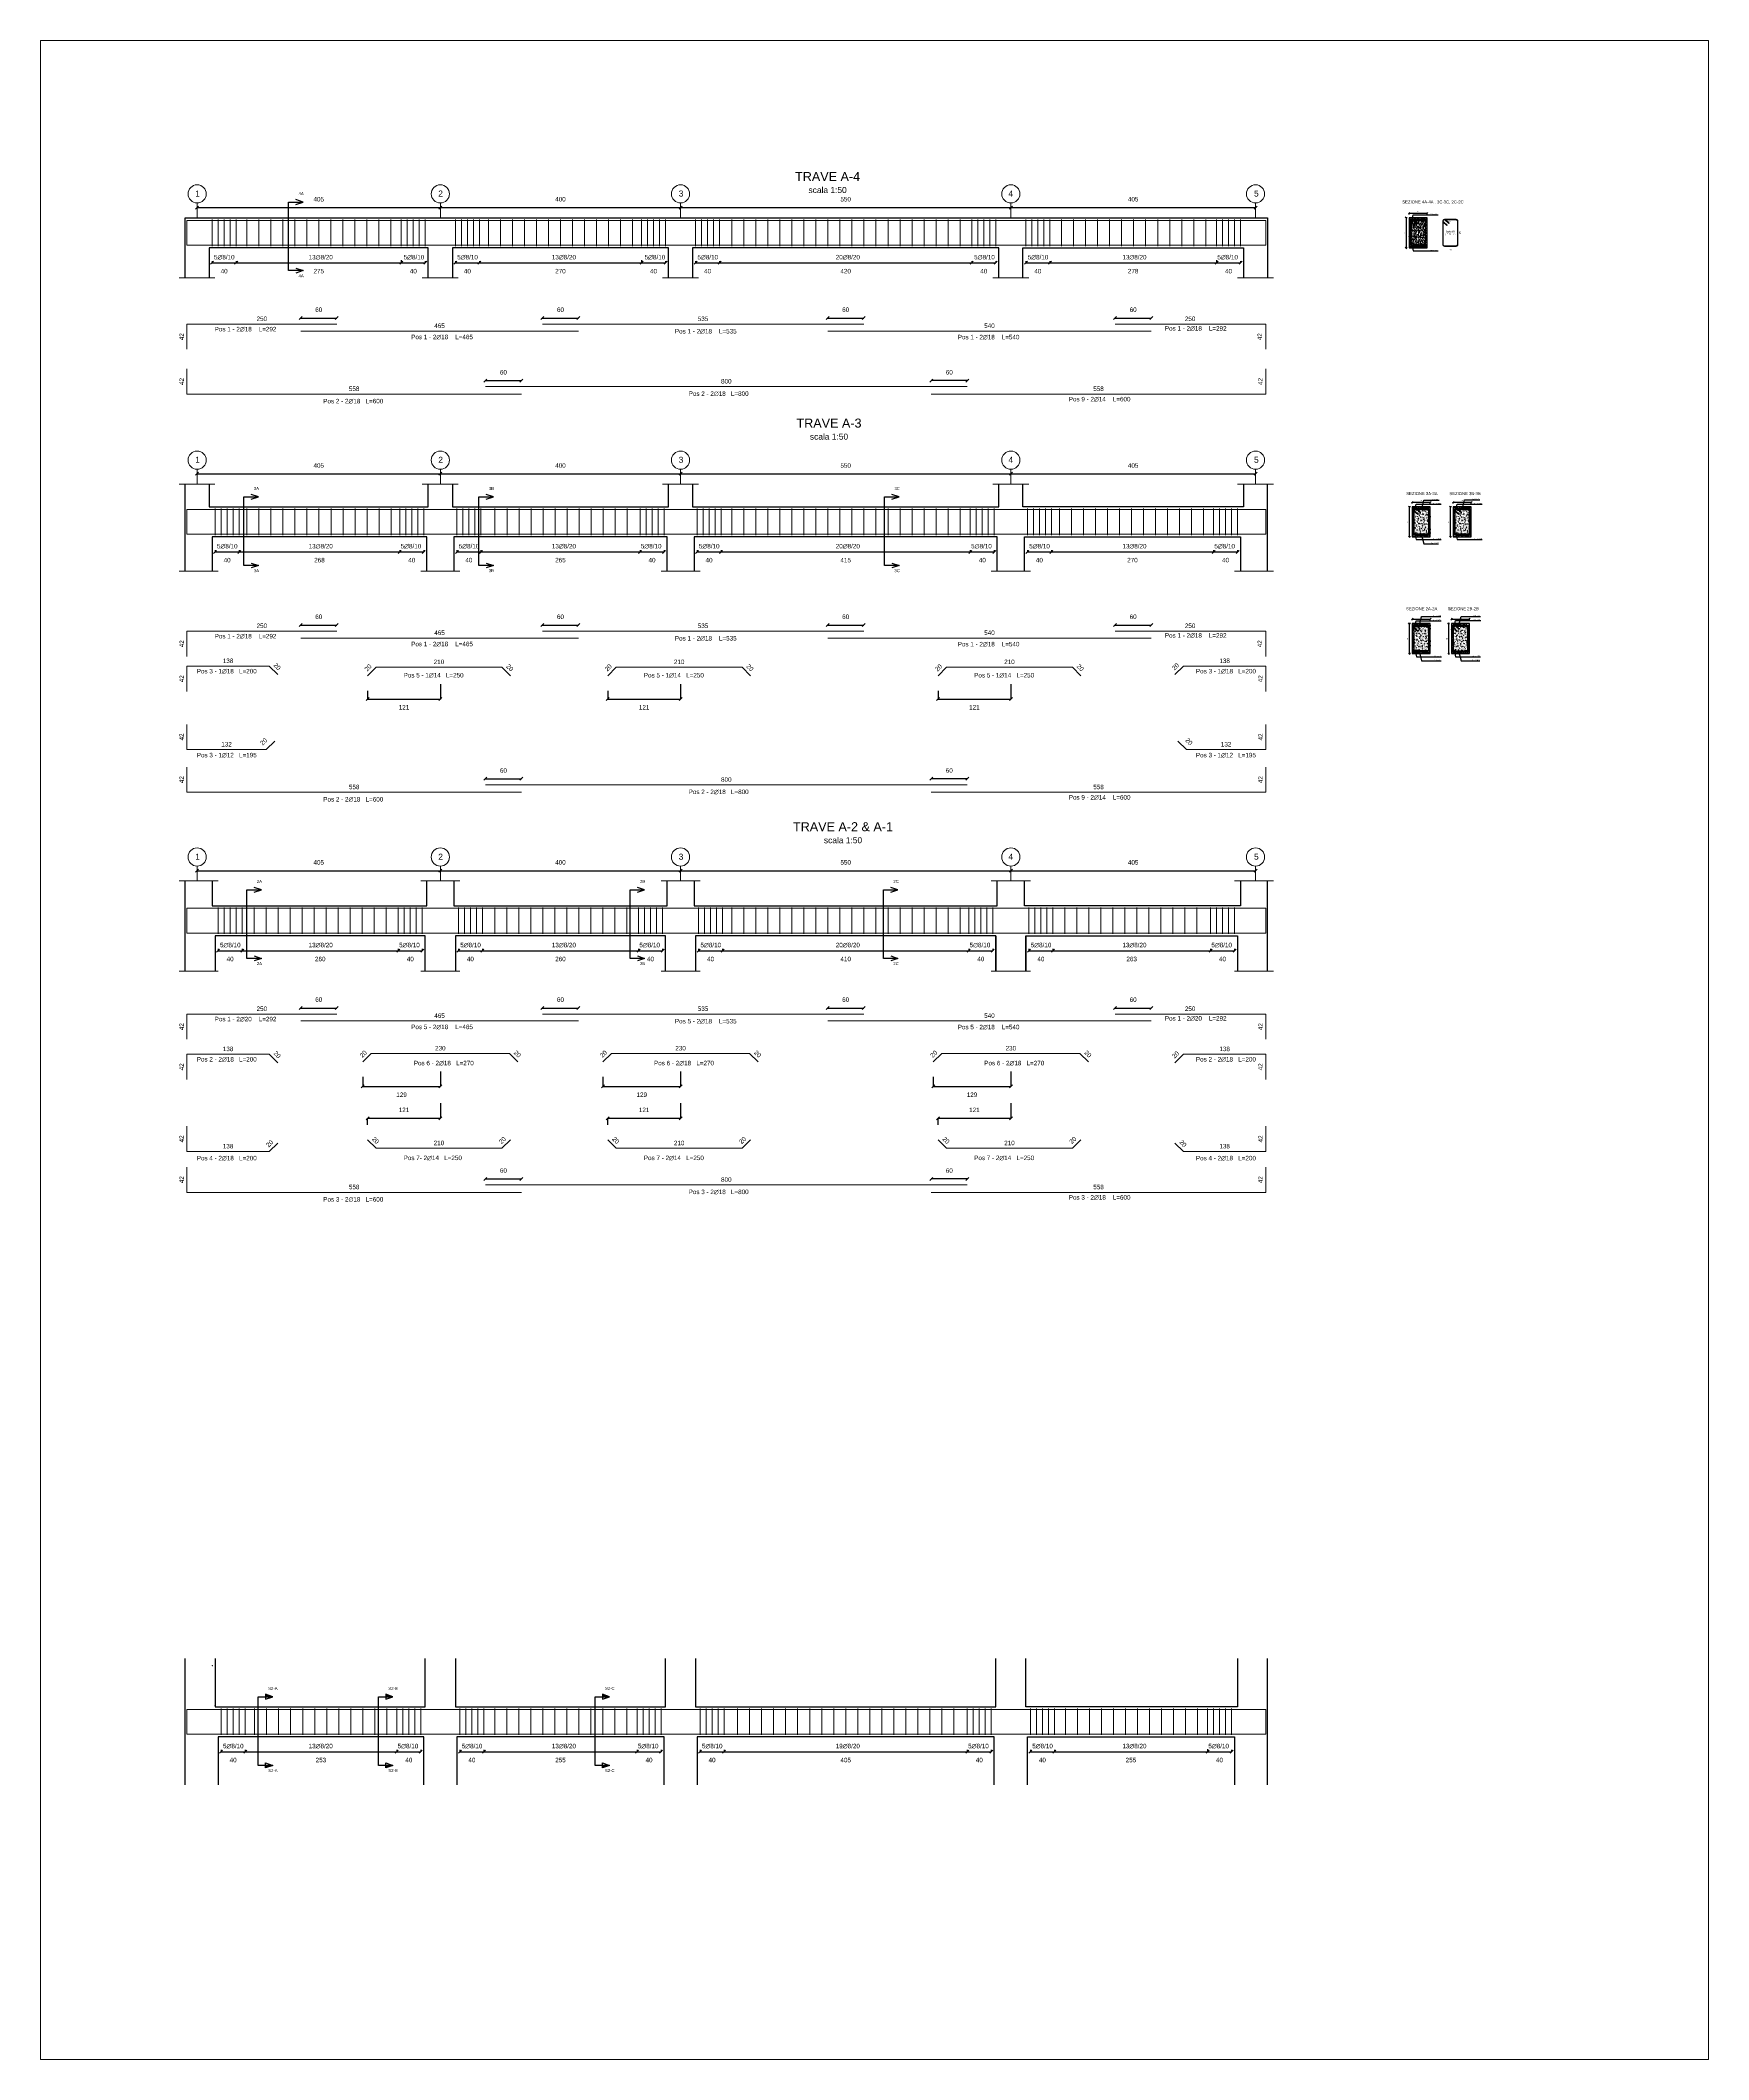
# Model space of a CAD drawing. Header units: millimetres. Extents: x -455371 to 117772, y -78417 to 116564.
# Drawn here: x -305817 to -278037, y -25623 to 7995 of the extents above; entities that cross this region are included whole.
import ezdxf
from ezdxf import colors
from ezdxf.entities.mleader import LeaderData, LeaderLine
from ezdxf.math import Vec2, Vec3

# ---------------------------------------------------------------- set-up
doc = ezdxf.new("R2010")
doc.units = ezdxf.units.MM
doc.linetypes.add('ACAD_ISO02W100', pattern=[15, 12, -3])
doc.linetypes.add('CENTER2', pattern=[28.575, 19.05, -3.175, 3.175, -3.175])
doc.layers.get('0').update_dxf_attribs({"color": 255})
for name, color, linetype, lineweight in [('armature', 5, 'Continuous', 18), ('Cls', 7, 'Continuous', 25), ('fili fissi', 210, 'Continuous', 18), ('quote', 5, 'Continuous', 15), ('RETINO ARMATURE', 253, 'Continuous', 15), ('Scritte', 7, 'Continuous', 15), ('staffe', 10, 'Continuous', 15), ('tratteggio 1 a 50', 230, 'ACAD_ISO02W100', 15)]:
    doc.layers.add(name, color=color, linetype=linetype, lineweight=lineweight)
doc.layers.add('RETINI', color=253, linetype='Continuous')
doc.styles.get("Standard").update_dxf_attribs({"font": 'arial.ttf'})
doc.dimstyles.new('per distinte 1 a 10', dxfattribs={"dimtxt": 25, "dimasz": 150, "dimexe": 0.18, "dimexo": 250, "dimgap": 50, "dimtad": 2, "dimdec": 0, "dimlfac": 0.1, "dimzin": 0, "dimdsep": 46, "dimtxsty": 'Standard', "dimblk": 'NONE', "dimcen": 0, "dimse1": 1, "dimse2": 1, "dimsd1": 1, "dimsd2": 1, "dimadec": 0, "dimazin": 0, "dimtfac": 1, "dimtdec": 0, "dimtofl": 0, "dimtmove": 0, "dimatfit": 3, "dimldrblk": 'NONE', "dimfxl": 250, "dimfxlon": 1, "dimtolj": 1, "dimtzin": 0, "dimarcsym": 2})
doc.dimstyles.new('per distinte 1 a 50', dxfattribs={"dimtxt": 75, "dimasz": 150, "dimexe": 0.18, "dimexo": 250, "dimgap": 50, "dimtad": 1, "dimdec": 0, "dimlfac": 0.1, "dimzin": 0, "dimdsep": 46, "dimtxsty": 'Standard', "dimblk": 'NONE', "dimcen": 0, "dimse1": 1, "dimse2": 1, "dimsd1": 1, "dimsd2": 1, "dimadec": 0, "dimazin": 0, "dimtfac": 1, "dimtdec": 0, "dimtix": 1, "dimtofl": 0, "dimtmove": 0, "dimatfit": 3, "dimldrblk": 'NONE', "dimfxl": 250, "dimfxlon": 1, "dimtolj": 1, "dimtzin": 0, "dimarcsym": 2})
doc.dimstyles.new('scala 1 a 10', dxfattribs={"dimtxt": 15, "dimasz": 25, "dimexe": 0.183, "dimexo": 0.1, "dimgap": 20, "dimtad": 2, "dimdec": 0, "dimlfac": 0.1, "dimzin": 0, "dimdsep": 46, "dimtxsty": 'Standard', "dimblk": 'OBLIQUE', "dimcen": -25, "dimadec": 0, "dimazin": 0, "dimtfac": 1, "dimtdec": 0, "dimtofl": 0, "dimtmove": 0, "dimatfit": 3, "dimfxl": 20, "dimfxlon": 1, "dimtolj": 1, "dimtzin": 0, "dimarcsym": 0})
doc.dimstyles.new('scala1 a 50', dxfattribs={"dimtxt": 75, "dimasz": 50, "dimexe": 0.18, "dimexo": 250, "dimgap": 100, "dimtad": 2, "dimdec": 0, "dimlfac": 0.1, "dimzin": 0, "dimdsep": 46, "dimtxsty": 'Standard', "dimblk": 'OBLIQUE', "dimcen": -100, "dimadec": 0, "dimazin": 0, "dimtfac": 1, "dimtdec": 0, "dimtofl": 0, "dimtmove": 0, "dimatfit": 3, "dimfxl": 250, "dimfxlon": 1, "dimtolj": 1, "dimtzin": 0, "dimarcsym": 0})
pattern_1 = [(50, (61850.13, -60547.42), (52.833554, -4.622335), [5.5245, -60.7695]), (355, (61850.13, -60547.42), (-10.220592, 55.406485), [4.4196, -48.615769]), (100.451445, (61854.534, -60547.803), (42.612962, 50.784148), [4.6951026, -51.646171]), (46.1842, (61850.13, -60532.686), (78.612922, -12.192275), [8.28675, -91.15425]), (96.635558, (61856.68, -60533.7), (68.847199, 71.753576), [7.042657, -77.469326]), (351.18415, (61850.13, -60532.69), (68.847199, 71.753576), [6.62939, -72.923322]), (21, (61857.498, -60536.37), (43.9681735, -29.6569075), [5.5245, -60.7695]), (326, (61857.5, -60536.37), (17.922588, 53.41451), [4.4196, -48.6156]), (71.451445, (61861.16, -60538.84), (61.8907616, 23.757603), [4.6951026, -51.646082]), (37.5, (61850.132, -60547.418), (0.8956949, 24.5209613), [0, -48.02632, 0, -49.3522, 0, -48.79975]), (7.5, (61850.132, -60547.418), (19.3777021, 29.0523667), [0, -28.13812, 0, -46.92142, 0, -18.59915]), (327.5, (61833.705, -60547.418), (39.3212726, -1.6613358), [0, -18.415, 0, -57.4548, 0, -76.2381]), (317.5, (61826.34, -60547.418), (42.9574626, 7.3736824), [0, -23.9395, 0, -38.15588, 0, -54.1401])]
pattern_2 = [(50, (61903.13, -58559.13), (52.833554, -4.622335), [5.5245, -60.7695]), (355, (61903.13, -58559.13), (-10.220592, 55.406485), [4.4196, -48.615769]), (100.451445, (61907.534, -58559.516), (42.612962, 50.784148), [4.6951026, -51.646171]), (46.1842, (61903.13, -58544.4), (78.612922, -12.192275), [8.28675, -91.15425]), (96.635558, (61909.68, -58545.415), (68.847199, 71.753576), [7.042657, -77.469326]), (351.18415, (61903.13, -58544.4), (68.847199, 71.753576), [6.62939, -72.923322]), (21, (61910.498, -58548.082), (43.9681735, -29.6569075), [5.5245, -60.7695]), (326, (61910.5, -58548.08), (17.922588, 53.41451), [4.4196, -48.6156]), (71.451445, (61914.16, -58550.554), (61.8907616, 23.757603), [4.6951026, -51.646082]), (37.5, (61903.132, -58559.131), (0.8956949, 24.5209613), [0, -48.02632, 0, -49.3522, 0, -48.79975]), (7.5, (61903.132, -58559.13), (19.3777021, 29.0523667), [0, -28.13812, 0, -46.92142, 0, -18.59915]), (327.5, (61886.705, -58559.131), (39.3212726, -1.6613358), [0, -18.415, 0, -57.4548, 0, -76.2381]), (317.5, (61879.34, -58559.13), (42.9574626, 7.3736824), [0, -23.9395, 0, -38.15588, 0, -54.1401])]
pattern_3 = [(50, (62585.413, -58559.13), (52.833554, -4.622335), [5.5245, -60.7695]), (355, (62585.41, -58559.13), (-10.220592, 55.406485), [4.4196, -48.615769]), (100.451445, (62589.815, -58559.516), (42.612962, 50.784148), [4.6951026, -51.646171]), (46.1842, (62585.41, -58544.4), (78.612922, -12.192275), [8.28675, -91.15425]), (96.635558, (62591.96, -58545.415), (68.847199, 71.753576), [7.042657, -77.469326]), (351.18415, (62585.41, -58544.4), (68.847199, 71.753576), [6.62939, -72.923322]), (21, (62592.78, -58548.082), (43.9681735, -29.6569075), [5.5245, -60.7695]), (326, (62592.78, -58548.08), (17.922588, 53.41451), [4.4196, -48.6156]), (71.451445, (62596.44, -58550.554), (61.8907616, 23.757603), [4.6951026, -51.646082]), (37.5, (62585.413, -58559.131), (0.8956949, 24.5209613), [0, -48.02632, 0, -49.3522, 0, -48.79975]), (7.5, (62585.413, -58559.13), (19.3777021, 29.0523667), [0, -28.13812, 0, -46.92142, 0, -18.59915]), (327.5, (62568.986, -58559.131), (39.3212726, -1.6613358), [0, -18.415, 0, -57.4548, 0, -76.2381]), (317.5, (62561.62, -58559.13), (42.9574626, 7.3736824), [0, -23.9395, 0, -38.15588, 0, -54.1401])]
pattern_4 = [(50, (54291.233, -57103.376), (52.833554, -4.622335), [5.5245, -60.7695]), (355, (54291.233, -57103.376), (-10.220592, 55.406485), [4.4196, -48.615769]), (100.451445, (54295.636, -57103.76), (42.612962, 50.784148), [4.6951026, -51.646171]), (46.1842, (54291.233, -57088.644), (78.612922, -12.192275), [8.28675, -91.15425]), (96.635558, (54297.784, -57089.66), (68.847199, 71.753576), [7.042657, -77.469326]), (351.18415, (54291.23, -57088.64), (68.847199, 71.753576), [6.62939, -72.923322]), (21, (54298.6, -57092.327), (43.9681735, -29.6569075), [5.5245, -60.7695]), (326, (54298.6, -57092.327), (17.922588, 53.41451), [4.4196, -48.6156]), (71.451445, (54302.263, -57094.8), (61.8907616, 23.757603), [4.6951026, -51.646082]), (37.5, (54291.233, -57103.376), (0.8956949, 24.5209613), [0, -48.02632, 0, -49.3522, 0, -48.79975]), (7.5, (54291.233, -57103.376), (19.3777021, 29.0523667), [0, -28.13812, 0, -46.92142, 0, -18.59915]), (327.5, (54274.807, -57103.376), (39.3212726, -1.6613358), [0, -18.415, 0, -57.4548, 0, -76.2381]), (317.5, (54267.44, -57103.376), (42.9574626, 7.3736824), [0, -23.9395, 0, -38.15588, 0, -54.1401])]
pattern_5 = [(50, (-237.87, -2e-13), (52.833554, -4.622335), [5.5245, -60.7695]), (355, (-237.87, -2e-13), (-10.220592, 55.406485), [4.4196, -48.615769]), (100.451445, (-233.47, -0.385), (42.612962, 50.784148), [4.695103, -51.646171]), (46.1842, (-237.87, 14.73), (78.612922, -12.192275), [8.28675, -91.15425]), (96.635558, (-231.32, 13.716), (68.847199, 71.753576), [7.042657, -77.469326]), (351.18415, (-237.87, 14.73), (68.8472, 71.753576), [6.62939, -72.923322]), (21, (-230.505, 11.05), (43.9681735, -29.6569075), [5.5245, -60.7695]), (326, (-230.505, 11.05), (17.922588, 53.41451), [4.4196, -48.6156]), (71.451445, (-226.84, 8.58), (61.890762, 23.757603), [4.695103, -51.646082]), (37.5, (-237.87, -2e-13), (0.895695, 24.5209613), [0, -48.02632, 0, -49.3522, 0, -48.79975]), (7.5, (-237.87, -2e-13), (19.3777021, 29.0523667), [0, -28.13812, 0, -46.92142, 0, -18.59915]), (327.5, (-254.297, -2e-13), (39.3212726, -1.6613358), [0, -18.415, 0, -57.4548, 0, -76.2381]), (317.5, (-261.663, -2e-13), (42.9574626, 7.3736824), [0, -23.9395, 0, -38.15588, 0, -54.1401])]

# ---------------------------------------------------------------- blocks, each defined once
blk = doc.blocks.new('*U276')
at = {"layer": 'staffe'}
blk.add_lwpolyline([(0, -220), (0, 220)], dxfattribs=at)
blk = doc.blocks.new('*U277')
at = {"layer": 'Cls', "color": 0, "linetype": 'ByBlock', "lineweight": -2, "transparency": 16777216}
for p in [(0, 0), (100, 0), (200, 0), (300, 0), (400, 0)]:
    blk.add_blockref('*U276', p, dxfattribs=at)
blk = doc.blocks.new('*U278')
at = {"layer": 'staffe'}
blk.add_lwpolyline([(0, -220), (0, 220)], dxfattribs=at)
blk = doc.blocks.new('*U279')
at = {"layer": 'Cls', "color": 0, "linetype": 'ByBlock', "lineweight": -2, "transparency": 16777216}
for p in [(0, 0), (100, 0), (200, 0), (300, 0), (400, 0)]:
    blk.add_blockref('*U278', p, dxfattribs=at)
blk = doc.blocks.new('*U280')
at = {"layer": 'staffe'}
blk.add_lwpolyline([(0, -220), (0, 220)], dxfattribs=at)
blk = doc.blocks.new('*U281')
at = {"layer": 'Cls', "color": 0, "linetype": 'ByBlock', "lineweight": -2, "transparency": 16777216}
for p in [(0, 0), (100, 0), (200, 0), (300, 0), (400, 0)]:
    blk.add_blockref('*U280', p, dxfattribs=at)
blk = doc.blocks.new('*U284')
at = {"layer": 'staffe'}
blk.add_lwpolyline([(0, -220), (0, 220)], dxfattribs=at)
blk = doc.blocks.new('*U285')
at = {"layer": 'Cls', "color": 0, "linetype": 'ByBlock', "lineweight": -2, "transparency": 16777216}
for p in [(0, 0), (100, 0), (200, 0), (300, 0), (400, 0)]:
    blk.add_blockref('*U284', p, dxfattribs=at)
blk = doc.blocks.new('*U282')
at = {"layer": 'staffe'}
blk.add_lwpolyline([(0, -220), (0, 220)], dxfattribs=at)
blk = doc.blocks.new('*U283')
at = {"layer": 'Cls', "color": 0, "linetype": 'ByBlock', "lineweight": -2, "transparency": 16777216}
for p in [(0, 0), (100, 0), (200, 0), (300, 0), (400, 0)]:
    blk.add_blockref('*U282', p, dxfattribs=at)
blk = doc.blocks.new('*U288')
at = {"layer": 'staffe'}
blk.add_lwpolyline([(0, -220), (0, 220)], dxfattribs=at)
blk = doc.blocks.new('*U289')
at = {"layer": 'Cls', "color": 0, "linetype": 'ByBlock', "lineweight": -2, "transparency": 16777216}
for p in [(0, 0), (100, 0), (200, 0), (300, 0), (400, 0)]:
    blk.add_blockref('*U288', p, dxfattribs=at)
blk = doc.blocks.new('*U286')
at = {"layer": 'staffe'}
blk.add_lwpolyline([(0, -220), (0, 220)], dxfattribs=at)
blk = doc.blocks.new('*U287')
at = {"layer": 'Cls', "color": 0, "linetype": 'ByBlock', "lineweight": -2, "transparency": 16777216}
for p in [(0, 0), (100, 0), (200, 0), (300, 0), (400, 0)]:
    blk.add_blockref('*U286', p, dxfattribs=at)
blk = doc.blocks.new('*U290')
at = {"layer": 'staffe'}
blk.add_lwpolyline([(0, -220), (0, 220)], dxfattribs=at)
blk = doc.blocks.new('*U291')
at = {"layer": 'Cls', "color": 0, "linetype": 'ByBlock', "lineweight": -2, "transparency": 16777216}
for p in [(0, 0), (100, 0), (200, 0), (300, 0), (400, 0)]:
    blk.add_blockref('*U290', p, dxfattribs=at)
blk = doc.blocks.new('*U292')
at = {"layer": 'staffe'}
blk.add_lwpolyline([(0, -220), (0, 220)], dxfattribs=at)
blk = doc.blocks.new('*U293')
at = {"layer": 'Cls', "color": 0, "linetype": 'ByBlock', "lineweight": -2, "transparency": 16777216}
for p in [(0, 0), (200, 0), (400, 0), (600, 0), (800, 0), (1000, 0), (1200, 0), (1400, 0), (1600, 0), (1800, 0), (2000, 0), (2200, 0), (2400, 0)]:
    blk.add_blockref('*U292', p, dxfattribs=at)
blk = doc.blocks.new('*U294')
at = {"layer": 'staffe'}
blk.add_lwpolyline([(0, -220), (0, 220)], dxfattribs=at)
blk = doc.blocks.new('*U295')
at = {"layer": 'Cls', "color": 0, "linetype": 'ByBlock', "lineweight": -2, "transparency": 16777216}
for p in [(0, 0), (200, 0), (400, 0), (600, 0), (800, 0), (1000, 0), (1200, 0), (1400, 0), (1600, 0), (1800, 0), (2000, 0), (2200, 0), (2400, 0)]:
    blk.add_blockref('*U294', p, dxfattribs=at)
blk = doc.blocks.new('*U296')
at = {"layer": 'staffe'}
blk.add_lwpolyline([(0, -220), (0, 220)], dxfattribs=at)
blk = doc.blocks.new('*U297')
at = {"layer": 'Cls', "color": 0, "linetype": 'ByBlock', "lineweight": -2, "transparency": 16777216}
for p in [(0, 0), (200, 0), (400, 0), (600, 0), (800, 0), (1000, 0), (1200, 0), (1400, 0), (1600, 0), (1800, 0), (2000, 0), (2200, 0), (2400, 0), (2600, 0), (2800, 0), (3000, 0), (3200, 0), (3400, 0), (3600, 0), (3800, 0)]:
    blk.add_blockref('*U296', p, dxfattribs=at)
blk = doc.blocks.new('*U298')
at = {"layer": 'staffe'}
blk.add_lwpolyline([(0, -220), (0, 220)], dxfattribs=at)
blk = doc.blocks.new('*U299')
at = {"layer": 'Cls', "color": 0, "linetype": 'ByBlock', "lineweight": -2, "transparency": 16777216}
for p in [(0, 0), (200, 0), (400, 0), (600, 0), (800, 0), (1000, 0), (1200, 0), (1400, 0), (1600, 0), (1800, 0), (2000, 0), (2200, 0), (2400, 0)]:
    blk.add_blockref('*U298', p, dxfattribs=at)
blk = doc.blocks.new('*U300')
at = {"layer": 'staffe'}
blk.add_lwpolyline([(0, -220), (0, 220)], dxfattribs=at)
blk = doc.blocks.new('*U301')
at = {"layer": 'Cls', "color": 0, "linetype": 'ByBlock', "lineweight": -2, "transparency": 16777216}
for p in [(0, 0), (100, 0), (200, 0), (300, 0), (400, 0)]:
    blk.add_blockref('*U300', p, dxfattribs=at)
blk = doc.blocks.new('*U302')
at = {"layer": 'staffe'}
blk.add_lwpolyline([(0, -220), (0, 220)], dxfattribs=at)
blk = doc.blocks.new('*U303')
at = {"layer": 'Cls', "color": 0, "linetype": 'ByBlock', "lineweight": -2, "transparency": 16777216}
for p in [(0, 0), (100, 0), (200, 0), (300, 0), (400, 0)]:
    blk.add_blockref('*U302', p, dxfattribs=at)
blk = doc.blocks.new('*U304')
at = {"layer": 'staffe'}
blk.add_lwpolyline([(0, -220), (0, 220)], dxfattribs=at)
blk = doc.blocks.new('*U305')
at = {"layer": 'Cls', "color": 0, "linetype": 'ByBlock', "lineweight": -2, "transparency": 16777216}
for p in [(0, 0), (100, 0), (200, 0), (300, 0), (400, 0)]:
    blk.add_blockref('*U304', p, dxfattribs=at)
blk = doc.blocks.new('*U306')
at = {"layer": 'staffe'}
blk.add_lwpolyline([(0, -220), (0, 220)], dxfattribs=at)
blk = doc.blocks.new('*U307')
at = {"layer": 'Cls', "color": 0, "linetype": 'ByBlock', "lineweight": -2, "transparency": 16777216}
for p in [(0, 0), (100, 0), (200, 0), (300, 0), (400, 0)]:
    blk.add_blockref('*U306', p, dxfattribs=at)
blk = doc.blocks.new('*U308')
at = {"layer": 'staffe'}
blk.add_lwpolyline([(0, -220), (0, 220)], dxfattribs=at)
blk = doc.blocks.new('*U309')
at = {"layer": 'Cls', "color": 0, "linetype": 'ByBlock', "lineweight": -2, "transparency": 16777216}
for p in [(0, 0), (100, 0), (200, 0), (300, 0), (400, 0)]:
    blk.add_blockref('*U308', p, dxfattribs=at)
blk = doc.blocks.new('*U310')
at = {"layer": 'staffe'}
blk.add_lwpolyline([(0, -220), (0, 220)], dxfattribs=at)
blk = doc.blocks.new('*U311')
at = {"layer": 'Cls', "color": 0, "linetype": 'ByBlock', "lineweight": -2, "transparency": 16777216}
for p in [(0, 0), (100, 0), (200, 0), (300, 0), (400, 0)]:
    blk.add_blockref('*U310', p, dxfattribs=at)
blk = doc.blocks.new('*U312')
at = {"layer": 'staffe'}
blk.add_lwpolyline([(0, -220), (0, 220)], dxfattribs=at)
blk = doc.blocks.new('*U313')
at = {"layer": 'Cls', "color": 0, "linetype": 'ByBlock', "lineweight": -2, "transparency": 16777216}
for p in [(0, 0), (100, 0), (200, 0), (300, 0), (400, 0)]:
    blk.add_blockref('*U312', p, dxfattribs=at)
blk = doc.blocks.new('*U314')
at = {"layer": 'staffe'}
blk.add_lwpolyline([(0, -220), (0, 220)], dxfattribs=at)
blk = doc.blocks.new('*U315')
at = {"layer": 'Cls', "color": 0, "linetype": 'ByBlock', "lineweight": -2, "transparency": 16777216}
for p in [(0, 0), (100, 0), (200, 0), (300, 0), (400, 0)]:
    blk.add_blockref('*U314', p, dxfattribs=at)
blk = doc.blocks.new('*U316')
at = {"layer": 'staffe'}
blk.add_lwpolyline([(0, -220), (0, 220)], dxfattribs=at)
blk = doc.blocks.new('*U317')
at = {"layer": 'Cls', "color": 0, "linetype": 'ByBlock', "lineweight": -2, "transparency": 16777216}
for p in [(0, 0), (100, 0), (200, 0), (300, 0), (400, 0)]:
    blk.add_blockref('*U316', p, dxfattribs=at)
blk = doc.blocks.new('*U318')
at = {"layer": 'staffe'}
blk.add_lwpolyline([(0, -220), (0, 220)], dxfattribs=at)
blk = doc.blocks.new('*U319')
at = {"layer": 'Cls', "color": 0, "linetype": 'ByBlock', "lineweight": -2, "transparency": 16777216}
for p in [(0, 0), (100, 0), (200, 0), (300, 0), (400, 0)]:
    blk.add_blockref('*U318', p, dxfattribs=at)
blk = doc.blocks.new('*U320')
at = {"layer": 'staffe'}
blk.add_lwpolyline([(0, -220), (0, 220)], dxfattribs=at)
blk = doc.blocks.new('*U321')
at = {"layer": 'Cls', "color": 0, "linetype": 'ByBlock', "lineweight": -2, "transparency": 16777216}
for p in [(0, 0), (100, 0), (200, 0), (300, 0), (400, 0)]:
    blk.add_blockref('*U320', p, dxfattribs=at)
blk = doc.blocks.new('*U322')
at = {"layer": 'staffe'}
blk.add_lwpolyline([(0, -220), (0, 220)], dxfattribs=at)
blk = doc.blocks.new('*U323')
at = {"layer": 'Cls', "color": 0, "linetype": 'ByBlock', "lineweight": -2, "transparency": 16777216}
for p in [(0, 0), (100, 0), (200, 0), (300, 0), (400, 0)]:
    blk.add_blockref('*U322', p, dxfattribs=at)
blk = doc.blocks.new('*U324')
at = {"layer": 'staffe'}
blk.add_lwpolyline([(0, -220), (0, 220)], dxfattribs=at)
blk = doc.blocks.new('*U325')
at = {"layer": 'Cls', "color": 0, "linetype": 'ByBlock', "lineweight": -2, "transparency": 16777216}
for p in [(0, 0), (100, 0), (200, 0), (300, 0), (400, 0)]:
    blk.add_blockref('*U324', p, dxfattribs=at)
blk = doc.blocks.new('*U326')
at = {"layer": 'staffe'}
blk.add_lwpolyline([(0, -220), (0, 220)], dxfattribs=at)
blk = doc.blocks.new('*U327')
at = {"layer": 'Cls', "color": 0, "linetype": 'ByBlock', "lineweight": -2, "transparency": 16777216}
for p in [(0, 0), (100, 0), (200, 0), (300, 0), (400, 0)]:
    blk.add_blockref('*U326', p, dxfattribs=at)
blk = doc.blocks.new('*U328')
at = {"layer": 'staffe'}
blk.add_lwpolyline([(0, -220), (0, 220)], dxfattribs=at)
blk = doc.blocks.new('*U329')
at = {"layer": 'Cls', "color": 0, "linetype": 'ByBlock', "lineweight": -2, "transparency": 16777216}
for p in [(0, 0), (100, 0), (200, 0), (300, 0), (400, 0)]:
    blk.add_blockref('*U328', p, dxfattribs=at)
blk = doc.blocks.new('*U330')
at = {"layer": 'staffe'}
blk.add_lwpolyline([(0, -220), (0, 220)], dxfattribs=at)
blk = doc.blocks.new('*U331')
at = {"layer": 'Cls', "color": 0, "linetype": 'ByBlock', "lineweight": -2, "transparency": 16777216}
for p in [(0, 0), (100, 0), (200, 0), (300, 0), (400, 0)]:
    blk.add_blockref('*U330', p, dxfattribs=at)
blk = doc.blocks.new('*U332')
at = {"layer": 'staffe'}
blk.add_lwpolyline([(0, -220), (0, 220)], dxfattribs=at)
blk = doc.blocks.new('*U333')
at = {"layer": 'Cls', "color": 0, "linetype": 'ByBlock', "lineweight": -2, "transparency": 16777216}
for p in [(0, 0), (100, 0), (200, 0), (300, 0), (400, 0)]:
    blk.add_blockref('*U332', p, dxfattribs=at)
blk = doc.blocks.new('*U334')
at = {"layer": 'staffe'}
blk.add_lwpolyline([(0, -220), (0, 220)], dxfattribs=at)
blk = doc.blocks.new('*U335')
at = {"layer": 'Cls', "color": 0, "linetype": 'ByBlock', "lineweight": -2, "transparency": 16777216}
for p in [(0, 0), (100, 0), (200, 0), (300, 0), (400, 0)]:
    blk.add_blockref('*U334', p, dxfattribs=at)
blk = doc.blocks.new('*U336')
at = {"layer": 'staffe'}
blk.add_lwpolyline([(0, -220), (0, 220)], dxfattribs=at)
blk = doc.blocks.new('*U337')
at = {"layer": 'Cls', "color": 0, "linetype": 'ByBlock', "lineweight": -2, "transparency": 16777216}
for p in [(0, 0), (100, 0), (200, 0), (300, 0), (400, 0)]:
    blk.add_blockref('*U336', p, dxfattribs=at)
blk = doc.blocks.new('*U338')
at = {"layer": 'staffe'}
blk.add_lwpolyline([(0, -220), (0, 220)], dxfattribs=at)
blk = doc.blocks.new('*U339')
at = {"layer": 'Cls', "color": 0, "linetype": 'ByBlock', "lineweight": -2, "transparency": 16777216}
for p in [(0, 0), (100, 0), (200, 0), (300, 0), (400, 0)]:
    blk.add_blockref('*U338', p, dxfattribs=at)
blk = doc.blocks.new('*U340')
at = {"layer": 'staffe'}
blk.add_lwpolyline([(0, -220), (0, 220)], dxfattribs=at)
blk = doc.blocks.new('*U341')
at = {"layer": 'Cls', "color": 0, "linetype": 'ByBlock', "lineweight": -2, "transparency": 16777216}
for p in [(0, 0), (100, 0), (200, 0), (300, 0), (400, 0)]:
    blk.add_blockref('*U340', p, dxfattribs=at)
blk = doc.blocks.new('*U452')
at = {"layer": 'staffe'}
blk.add_lwpolyline([(0, -220), (0, 220)], dxfattribs=at)
blk = doc.blocks.new('*U453')
at = {"layer": 'Cls', "color": 0, "linetype": 'ByBlock', "lineweight": -2, "transparency": 16777216}
for p in [(0, 0), (200, 0), (400, 0), (600, 0), (800, 0), (1000, 0), (1200, 0), (1400, 0), (1600, 0), (1800, 0), (2000, 0), (2200, 0), (2400, 0)]:
    blk.add_blockref('*U452', p, dxfattribs=at)
blk = doc.blocks.new('*U454')
at = {"layer": 'staffe'}
blk.add_lwpolyline([(0, -220), (0, 220)], dxfattribs=at)
blk = doc.blocks.new('*U455')
at = {"layer": 'Cls', "color": 0, "linetype": 'ByBlock', "lineweight": -2, "transparency": 16777216}
for p in [(0, 0), (200, 0), (400, 0), (600, 0), (800, 0), (1000, 0), (1200, 0), (1400, 0), (1600, 0), (1800, 0), (2000, 0), (2200, 0)]:
    blk.add_blockref('*U454', p, dxfattribs=at)
blk = doc.blocks.new('*U456')
at = {"layer": 'staffe'}
blk.add_lwpolyline([(0, -220), (0, 220)], dxfattribs=at)
blk = doc.blocks.new('*U457')
at = {"layer": 'Cls', "color": 0, "linetype": 'ByBlock', "lineweight": -2, "transparency": 16777216}
for p in [(0, 0), (200, 0), (400, 0), (600, 0), (800, 0), (1000, 0), (1200, 0), (1400, 0), (1600, 0), (1800, 0), (2000, 0), (2200, 0)]:
    blk.add_blockref('*U456', p, dxfattribs=at)
blk = doc.blocks.new('*U462')
at = {"layer": 'staffe'}
blk.add_lwpolyline([(0, -220), (0, 220)], dxfattribs=at)
blk = doc.blocks.new('*U463')
at = {"layer": 'Cls', "color": 0, "linetype": 'ByBlock', "lineweight": -2, "transparency": 16777216}
for p in [(0, 0), (200, 0), (400, 0), (600, 0), (800, 0), (1000, 0), (1200, 0), (1400, 0), (1600, 0), (1800, 0), (2000, 0), (2200, 0), (2400, 0)]:
    blk.add_blockref('*U462', p, dxfattribs=at)
blk = doc.blocks.new('*U458')
at = {"layer": 'staffe'}
blk.add_lwpolyline([(0, -220), (0, 220)], dxfattribs=at)
blk = doc.blocks.new('*U459')
at = {"layer": 'Cls', "color": 0, "linetype": 'ByBlock', "lineweight": -2, "transparency": 16777216}
for p in [(0, 0), (200, 0), (400, 0), (600, 0), (800, 0), (1000, 0), (1200, 0), (1400, 0), (1600, 0), (1800, 0), (2000, 0), (2200, 0)]:
    blk.add_blockref('*U458', p, dxfattribs=at)
blk = doc.blocks.new('*U460')
at = {"layer": 'staffe'}
blk.add_lwpolyline([(0, -220), (0, 220)], dxfattribs=at)
blk = doc.blocks.new('*U461')
at = {"layer": 'Cls', "color": 0, "linetype": 'ByBlock', "lineweight": -2, "transparency": 16777216}
for p in [(0, 0), (200, 0), (400, 0), (600, 0), (800, 0), (1000, 0), (1200, 0), (1400, 0), (1600, 0), (1800, 0), (2000, 0), (2200, 0)]:
    blk.add_blockref('*U460', p, dxfattribs=at)
blk = doc.blocks.new('*U464')
at = {"layer": 'staffe'}
blk.add_lwpolyline([(0, -220), (0, 220)], dxfattribs=at)
blk = doc.blocks.new('*U465')
at = {"layer": 'Cls', "color": 0, "linetype": 'ByBlock', "lineweight": -2, "transparency": 16777216}
for p in [(0, 0), (100, 0), (200, 0), (300, 0), (400, 0)]:
    blk.add_blockref('*U464', p, dxfattribs=at)
blk = doc.blocks.new('*U466')
at = {"layer": 'staffe'}
blk.add_lwpolyline([(0, -220), (0, 220)], dxfattribs=at)
blk = doc.blocks.new('*U467')
at = {"layer": 'Cls', "color": 0, "linetype": 'ByBlock', "lineweight": -2, "transparency": 16777216}
for p in [(0, 0), (100, 0), (200, 0), (300, 0), (400, 0)]:
    blk.add_blockref('*U466', p, dxfattribs=at)
blk = doc.blocks.new('*U468')
at = {"layer": 'staffe'}
blk.add_lwpolyline([(0, -220), (0, 220)], dxfattribs=at)
blk = doc.blocks.new('*U469')
at = {"layer": 'Cls', "color": 0, "linetype": 'ByBlock', "lineweight": -2, "transparency": 16777216}
for p in [(0, 0), (100, 0), (200, 0), (300, 0), (400, 0)]:
    blk.add_blockref('*U468', p, dxfattribs=at)
blk = doc.blocks.new('*U470')
at = {"layer": 'staffe'}
blk.add_lwpolyline([(0, -220), (0, 220)], dxfattribs=at)
blk = doc.blocks.new('*U471')
at = {"layer": 'Cls', "color": 0, "linetype": 'ByBlock', "lineweight": -2, "transparency": 16777216}
for p in [(0, 0), (200, 0), (400, 0), (600, 0), (800, 0), (1000, 0), (1200, 0), (1400, 0), (1600, 0), (1800, 0), (2000, 0), (2200, 0), (2400, 0), (2600, 0), (2800, 0), (3000, 0), (3200, 0), (3400, 0), (3600, 0), (3800, 0)]:
    blk.add_blockref('*U470', p, dxfattribs=at)
blk = doc.blocks.new('*U472')
at = {"layer": 'staffe'}
blk.add_lwpolyline([(0, -220), (0, 220)], dxfattribs=at)
blk = doc.blocks.new('*U473')
at = {"layer": 'Cls', "color": 0, "linetype": 'ByBlock', "lineweight": -2, "transparency": 16777216}
for p in [(0, 0), (200, 0), (400, 0), (600, 0), (800, 0), (1000, 0), (1200, 0), (1400, 0), (1600, 0), (1800, 0), (2000, 0), (2200, 0), (2400, 0), (2600, 0), (2800, 0), (3000, 0), (3200, 0), (3400, 0), (3600, 0), (3800, 0)]:
    blk.add_blockref('*U472', p, dxfattribs=at)
blk = doc.blocks.new('*U474')
at = {"layer": 'staffe'}
blk.add_lwpolyline([(0, -220), (0, 220)], dxfattribs=at)
blk = doc.blocks.new('*U475')
at = {"layer": 'Cls', "color": 0, "linetype": 'ByBlock', "lineweight": -2, "transparency": 16777216}
for p in [(0, 0), (200, 0), (400, 0), (600, 0), (800, 0), (1000, 0), (1200, 0), (1400, 0), (1600, 0), (1800, 0), (2000, 0), (2200, 0), (2400, 0), (2600, 0), (2800, 0), (3000, 0), (3200, 0), (3400, 0), (3600, 0)]:
    blk.add_blockref('*U474', p, dxfattribs=at)
blk = doc.blocks.new('*U476')
at = {"layer": 'staffe'}
blk.add_lwpolyline([(0, -220), (0, 220)], dxfattribs=at)
blk = doc.blocks.new('*U477')
at = {"layer": 'Cls', "color": 0, "linetype": 'ByBlock', "lineweight": -2, "transparency": 16777216}
for p in [(0, 0), (200, 0), (400, 0), (600, 0), (800, 0), (1000, 0), (1200, 0), (1400, 0), (1600, 0), (1800, 0), (2000, 0), (2200, 0)]:
    blk.add_blockref('*U476', p, dxfattribs=at)
blk = doc.blocks.new('*U478')
at = {"layer": 'staffe'}
blk.add_lwpolyline([(0, -220), (0, 220)], dxfattribs=at)
blk = doc.blocks.new('*U479')
at = {"layer": 'Cls', "color": 0, "linetype": 'ByBlock', "lineweight": -2, "transparency": 16777216}
for p in [(0, 0), (200, 0), (400, 0), (600, 0), (800, 0), (1000, 0), (1200, 0), (1400, 0), (1600, 0), (1800, 0), (2000, 0), (2200, 0)]:
    blk.add_blockref('*U478', p, dxfattribs=at)
blk = doc.blocks.new('*U480')
at = {"layer": 'staffe'}
blk.add_lwpolyline([(0, -220), (0, 220)], dxfattribs=at)
blk = doc.blocks.new('*U481')
at = {"layer": 'Cls', "color": 0, "linetype": 'ByBlock', "lineweight": -2, "transparency": 16777216}
for p in [(0, 0), (200, 0), (400, 0), (600, 0), (800, 0), (1000, 0), (1200, 0), (1400, 0), (1600, 0), (1800, 0), (2000, 0), (2200, 0)]:
    blk.add_blockref('*U480', p, dxfattribs=at)
blk = doc.blocks.new('_Oblique')
at = {"color": 0, "linetype": 'ByBlock', "lineweight": -2}
blk.add_line((-0.5, -0.5), (0.5, 0.5), dxfattribs=at)
blk = doc.blocks.new('*D540')
at = {"layer": 'Defpoints', "color": 0, "transparency": 16777216}
for p in [(-302957, 4571), (-302557, 4571), (-302557, 4292)]:
    blk.add_point(p, dxfattribs=at)
at = {"layer": 'quote', "color": 0, "lineweight": -2, "transparency": 16777216}
for p, q in [((-302957, 4321), (-302957, 4291)), ((-302957, 4292), (-302557, 4292)), ((-302557, 4321), (-302557, 4291))]:
    blk.add_line(p, q, dxfattribs=at)
at = {"layer": 'quote', "color": 0, "lineweight": -2, "transparency": 16777216, "xscale": 50, "yscale": 50, "zscale": 50, "rotation": 180}
blk.add_blockref('_Oblique', (-302957, 4292), dxfattribs=at)
at = {"layer": 'quote', "color": 0, "lineweight": -2, "transparency": 16777216, "xscale": 50, "yscale": 50, "zscale": 50}
blk.add_blockref('_Oblique', (-302557, 4292), dxfattribs=at)
at = {"layer": 'quote', "color": 0, "transparency": 16777216, "insert": (-302757, 4153), "char_height": 75, "attachment_point": 5}
blk.add_mtext('\\A1;40', dxfattribs=at)
blk = doc.blocks.new('*D541')
at = {"layer": 'Defpoints', "color": 0, "transparency": 16777216}
for p in [(-302557, 4571), (-299807, 4585), (-299807, 4292)]:
    blk.add_point(p, dxfattribs=at)
at = {"layer": 'quote', "color": 0, "lineweight": -2, "transparency": 16777216}
for p, q in [((-302557, 4321), (-302557, 4291)), ((-302557, 4292), (-299807, 4292)), ((-299807, 4335), (-299807, 4291))]:
    blk.add_line(p, q, dxfattribs=at)
at = {"layer": 'quote', "color": 0, "lineweight": -2, "transparency": 16777216, "xscale": 50, "yscale": 50, "zscale": 50, "rotation": 180}
blk.add_blockref('_Oblique', (-302557, 4292), dxfattribs=at)
at = {"layer": 'quote', "color": 0, "lineweight": -2, "transparency": 16777216, "xscale": 50, "yscale": 50, "zscale": 50}
blk.add_blockref('_Oblique', (-299807, 4292), dxfattribs=at)
at = {"layer": 'quote', "color": 0, "transparency": 16777216, "insert": (-301182, 4153), "char_height": 75, "attachment_point": 5}
blk.add_mtext('\\A1;275', dxfattribs=at)
blk = doc.blocks.new('*D542')
at = {"layer": 'Defpoints', "color": 0, "transparency": 16777216}
for p in [(-299807, 4571), (-299407, 4571), (-299407, 4292)]:
    blk.add_point(p, dxfattribs=at)
at = {"layer": 'quote', "color": 0, "lineweight": -2, "transparency": 16777216}
for p, q in [((-299807, 4321), (-299807, 4291)), ((-299807, 4292), (-299407, 4292)), ((-299407, 4321), (-299407, 4291))]:
    blk.add_line(p, q, dxfattribs=at)
at = {"layer": 'quote', "color": 0, "lineweight": -2, "transparency": 16777216, "xscale": 50, "yscale": 50, "zscale": 50, "rotation": 180}
blk.add_blockref('_Oblique', (-299807, 4292), dxfattribs=at)
at = {"layer": 'quote', "color": 0, "lineweight": -2, "transparency": 16777216, "xscale": 50, "yscale": 50, "zscale": 50}
blk.add_blockref('_Oblique', (-299407, 4292), dxfattribs=at)
at = {"layer": 'quote', "color": 0, "transparency": 16777216, "insert": (-299607, 4153), "char_height": 75, "attachment_point": 5}
blk.add_mtext('\\A1;40', dxfattribs=at)
blk = doc.blocks.new('*D545')
at = {"layer": 'Defpoints', "color": 0, "transparency": 16777216}
for p in [(-298907, 4571), (-298507, 4571), (-298507, 4292)]:
    blk.add_point(p, dxfattribs=at)
at = {"layer": 'quote', "color": 0, "lineweight": -2, "transparency": 16777216}
for p, q in [((-298907, 4321), (-298907, 4291)), ((-298907, 4292), (-298507, 4292)), ((-298507, 4321), (-298507, 4291))]:
    blk.add_line(p, q, dxfattribs=at)
at = {"layer": 'quote', "color": 0, "lineweight": -2, "transparency": 16777216, "xscale": 50, "yscale": 50, "zscale": 50, "rotation": 180}
blk.add_blockref('_Oblique', (-298907, 4292), dxfattribs=at)
at = {"layer": 'quote', "color": 0, "lineweight": -2, "transparency": 16777216, "xscale": 50, "yscale": 50, "zscale": 50}
blk.add_blockref('_Oblique', (-298507, 4292), dxfattribs=at)
at = {"layer": 'quote', "color": 0, "transparency": 16777216, "insert": (-298707, 4153), "char_height": 75, "attachment_point": 5}
blk.add_mtext('\\A1;40', dxfattribs=at)
blk = doc.blocks.new('*D543')
at = {"layer": 'Defpoints', "color": 0, "transparency": 16777216}
for p in [(-298507, 4571), (-295807, 4585), (-295807, 4292)]:
    blk.add_point(p, dxfattribs=at)
at = {"layer": 'quote', "color": 0, "lineweight": -2, "transparency": 16777216}
for p, q in [((-298507, 4321), (-298507, 4291)), ((-298507, 4292), (-295807, 4292)), ((-295807, 4335), (-295807, 4291))]:
    blk.add_line(p, q, dxfattribs=at)
at = {"layer": 'quote', "color": 0, "lineweight": -2, "transparency": 16777216, "xscale": 50, "yscale": 50, "zscale": 50, "rotation": 180}
blk.add_blockref('_Oblique', (-298507, 4292), dxfattribs=at)
at = {"layer": 'quote', "color": 0, "lineweight": -2, "transparency": 16777216, "xscale": 50, "yscale": 50, "zscale": 50}
blk.add_blockref('_Oblique', (-295807, 4292), dxfattribs=at)
at = {"layer": 'quote', "color": 0, "transparency": 16777216, "insert": (-297157, 4153), "char_height": 75, "attachment_point": 5}
blk.add_mtext('\\A1;270', dxfattribs=at)
blk = doc.blocks.new('*D544')
at = {"layer": 'Defpoints', "color": 0, "transparency": 16777216}
for p in [(-295807, 4571), (-295407, 4571), (-295407, 4292)]:
    blk.add_point(p, dxfattribs=at)
at = {"layer": 'quote', "color": 0, "lineweight": -2, "transparency": 16777216}
for p, q in [((-295807, 4321), (-295807, 4291)), ((-295807, 4292), (-295407, 4292)), ((-295407, 4321), (-295407, 4291))]:
    blk.add_line(p, q, dxfattribs=at)
at = {"layer": 'quote', "color": 0, "lineweight": -2, "transparency": 16777216, "xscale": 50, "yscale": 50, "zscale": 50, "rotation": 180}
blk.add_blockref('_Oblique', (-295807, 4292), dxfattribs=at)
at = {"layer": 'quote', "color": 0, "lineweight": -2, "transparency": 16777216, "xscale": 50, "yscale": 50, "zscale": 50}
blk.add_blockref('_Oblique', (-295407, 4292), dxfattribs=at)
at = {"layer": 'quote', "color": 0, "transparency": 16777216, "insert": (-295607, 4153), "char_height": 75, "attachment_point": 5}
blk.add_mtext('\\A1;40', dxfattribs=at)
blk = doc.blocks.new('*D548')
at = {"layer": 'Defpoints', "color": 0, "transparency": 16777216}
for p in [(-294907, 4571), (-294507, 4571), (-294507, 4292)]:
    blk.add_point(p, dxfattribs=at)
at = {"layer": 'quote', "color": 0, "lineweight": -2, "transparency": 16777216}
for p, q in [((-294907, 4321), (-294907, 4291)), ((-294907, 4292), (-294507, 4292)), ((-294507, 4321), (-294507, 4291))]:
    blk.add_line(p, q, dxfattribs=at)
at = {"layer": 'quote', "color": 0, "lineweight": -2, "transparency": 16777216, "xscale": 50, "yscale": 50, "zscale": 50, "rotation": 180}
blk.add_blockref('_Oblique', (-294907, 4292), dxfattribs=at)
at = {"layer": 'quote', "color": 0, "lineweight": -2, "transparency": 16777216, "xscale": 50, "yscale": 50, "zscale": 50}
blk.add_blockref('_Oblique', (-294507, 4292), dxfattribs=at)
at = {"layer": 'quote', "color": 0, "transparency": 16777216, "insert": (-294707, 4153), "char_height": 75, "attachment_point": 5}
blk.add_mtext('\\A1;40', dxfattribs=at)
blk = doc.blocks.new('*D546')
at = {"layer": 'Defpoints', "color": 0, "transparency": 16777216}
for p in [(-294507, 4571), (-290307, 4571), (-290307, 4292)]:
    blk.add_point(p, dxfattribs=at)
at = {"layer": 'quote', "color": 0, "lineweight": -2, "transparency": 16777216}
for p, q in [((-294507, 4321), (-294507, 4291)), ((-294507, 4292), (-290307, 4292)), ((-290307, 4321), (-290307, 4291))]:
    blk.add_line(p, q, dxfattribs=at)
at = {"layer": 'quote', "color": 0, "lineweight": -2, "transparency": 16777216, "xscale": 50, "yscale": 50, "zscale": 50, "rotation": 180}
blk.add_blockref('_Oblique', (-294507, 4292), dxfattribs=at)
at = {"layer": 'quote', "color": 0, "lineweight": -2, "transparency": 16777216, "xscale": 50, "yscale": 50, "zscale": 50}
blk.add_blockref('_Oblique', (-290307, 4292), dxfattribs=at)
at = {"layer": 'quote', "color": 0, "transparency": 16777216, "insert": (-292407, 4153), "char_height": 75, "attachment_point": 5}
blk.add_mtext('\\A1;420', dxfattribs=at)
blk = doc.blocks.new('*D547')
at = {"layer": 'Defpoints', "color": 0, "transparency": 16777216}
for p in [(-290307, 4571), (-289907, 4571), (-289907, 4292)]:
    blk.add_point(p, dxfattribs=at)
at = {"layer": 'quote', "color": 0, "lineweight": -2, "transparency": 16777216}
for p, q in [((-290307, 4321), (-290307, 4291)), ((-290307, 4292), (-289907, 4292)), ((-289907, 4321), (-289907, 4291))]:
    blk.add_line(p, q, dxfattribs=at)
at = {"layer": 'quote', "color": 0, "lineweight": -2, "transparency": 16777216, "xscale": 50, "yscale": 50, "zscale": 50, "rotation": 180}
blk.add_blockref('_Oblique', (-290307, 4292), dxfattribs=at)
at = {"layer": 'quote', "color": 0, "lineweight": -2, "transparency": 16777216, "xscale": 50, "yscale": 50, "zscale": 50}
blk.add_blockref('_Oblique', (-289907, 4292), dxfattribs=at)
at = {"layer": 'quote', "color": 0, "transparency": 16777216, "insert": (-290107, 4153), "char_height": 75, "attachment_point": 5}
blk.add_mtext('\\A1;40', dxfattribs=at)
blk = doc.blocks.new('*D551')
at = {"layer": 'Defpoints', "color": 0, "transparency": 16777216}
for p in [(-289407, 4571), (-289007, 4571), (-289007, 4292)]:
    blk.add_point(p, dxfattribs=at)
at = {"layer": 'quote', "color": 0, "lineweight": -2, "transparency": 16777216}
for p, q in [((-289407, 4321), (-289407, 4291)), ((-289407, 4292), (-289007, 4292)), ((-289007, 4321), (-289007, 4291))]:
    blk.add_line(p, q, dxfattribs=at)
at = {"layer": 'quote', "color": 0, "lineweight": -2, "transparency": 16777216, "xscale": 50, "yscale": 50, "zscale": 50, "rotation": 180}
blk.add_blockref('_Oblique', (-289407, 4292), dxfattribs=at)
at = {"layer": 'quote', "color": 0, "lineweight": -2, "transparency": 16777216, "xscale": 50, "yscale": 50, "zscale": 50}
blk.add_blockref('_Oblique', (-289007, 4292), dxfattribs=at)
at = {"layer": 'quote', "color": 0, "transparency": 16777216, "insert": (-289207, 4153), "char_height": 75, "attachment_point": 5}
blk.add_mtext('\\A1;40', dxfattribs=at)
blk = doc.blocks.new('*D549')
at = {"layer": 'Defpoints', "color": 0, "transparency": 16777216}
for p in [(-289007, 4571), (-286232, 4585), (-286232, 4292)]:
    blk.add_point(p, dxfattribs=at)
at = {"layer": 'quote', "color": 0, "lineweight": -2, "transparency": 16777216}
for p, q in [((-289007, 4321), (-289007, 4291)), ((-289007, 4292), (-286232, 4292)), ((-286232, 4335), (-286232, 4291))]:
    blk.add_line(p, q, dxfattribs=at)
at = {"layer": 'quote', "color": 0, "lineweight": -2, "transparency": 16777216, "xscale": 50, "yscale": 50, "zscale": 50, "rotation": 180}
blk.add_blockref('_Oblique', (-289007, 4292), dxfattribs=at)
at = {"layer": 'quote', "color": 0, "lineweight": -2, "transparency": 16777216, "xscale": 50, "yscale": 50, "zscale": 50}
blk.add_blockref('_Oblique', (-286232, 4292), dxfattribs=at)
at = {"layer": 'quote', "color": 0, "transparency": 16777216, "insert": (-287620, 4153), "char_height": 75, "attachment_point": 5}
blk.add_mtext('\\A1;278', dxfattribs=at)
blk = doc.blocks.new('*D550')
at = {"layer": 'Defpoints', "color": 0, "transparency": 16777216}
for p in [(-286232, 4571), (-285832, 4571), (-285832, 4292)]:
    blk.add_point(p, dxfattribs=at)
at = {"layer": 'quote', "color": 0, "lineweight": -2, "transparency": 16777216}
for p, q in [((-286232, 4321), (-286232, 4291)), ((-286232, 4292), (-285832, 4292)), ((-285832, 4321), (-285832, 4291))]:
    blk.add_line(p, q, dxfattribs=at)
at = {"layer": 'quote', "color": 0, "lineweight": -2, "transparency": 16777216, "xscale": 50, "yscale": 50, "zscale": 50, "rotation": 180}
blk.add_blockref('_Oblique', (-286232, 4292), dxfattribs=at)
at = {"layer": 'quote', "color": 0, "lineweight": -2, "transparency": 16777216, "xscale": 50, "yscale": 50, "zscale": 50}
blk.add_blockref('_Oblique', (-285832, 4292), dxfattribs=at)
at = {"layer": 'quote', "color": 0, "transparency": 16777216, "insert": (-286032, 4153), "char_height": 75, "attachment_point": 5}
blk.add_mtext('\\A1;40', dxfattribs=at)
blk = doc.blocks.new('*D552')
at = {"layer": 'Defpoints', "color": 0, "transparency": 16777216}
for p in [(-286282, -241), (-285882, -241), (-285882, -520)]:
    blk.add_point(p, dxfattribs=at)
at = {"layer": 'quote', "color": 0, "lineweight": -2, "transparency": 16777216}
for p, q in [((-286282, -491), (-286282, -520)), ((-286282, -520), (-285882, -520)), ((-285882, -491), (-285882, -520))]:
    blk.add_line(p, q, dxfattribs=at)
at = {"layer": 'quote', "color": 0, "lineweight": -2, "transparency": 16777216, "xscale": 50, "yscale": 50, "zscale": 50, "rotation": 180}
blk.add_blockref('_Oblique', (-286282, -520), dxfattribs=at)
at = {"layer": 'quote', "color": 0, "lineweight": -2, "transparency": 16777216, "xscale": 50, "yscale": 50, "zscale": 50}
blk.add_blockref('_Oblique', (-285882, -520), dxfattribs=at)
at = {"layer": 'quote', "color": 0, "transparency": 16777216, "insert": (-286082, -658), "char_height": 75, "attachment_point": 5}
blk.add_mtext('\\A1;40', dxfattribs=at)
blk = doc.blocks.new('*D553')
at = {"layer": 'Defpoints', "color": 0, "transparency": 16777216}
for p in [(-286332, -6881), (-285932, -6881), (-285932, -7160)]:
    blk.add_point(p, dxfattribs=at)
at = {"layer": 'quote', "color": 0, "lineweight": -2, "transparency": 16777216}
for p, q in [((-286332, -7131), (-286332, -7161)), ((-286332, -7160), (-285932, -7160)), ((-285932, -7131), (-285932, -7161))]:
    blk.add_line(p, q, dxfattribs=at)
at = {"layer": 'quote', "color": 0, "lineweight": -2, "transparency": 16777216, "xscale": 50, "yscale": 50, "zscale": 50, "rotation": 180}
blk.add_blockref('_Oblique', (-286332, -7160), dxfattribs=at)
at = {"layer": 'quote', "color": 0, "lineweight": -2, "transparency": 16777216, "xscale": 50, "yscale": 50, "zscale": 50}
blk.add_blockref('_Oblique', (-285932, -7160), dxfattribs=at)
at = {"layer": 'quote', "color": 0, "transparency": 16777216, "insert": (-286132, -7299), "char_height": 75, "attachment_point": 5}
blk.add_mtext('\\A1;40', dxfattribs=at)
blk = doc.blocks.new('*D554')
at = {"layer": 'Defpoints', "color": 0, "transparency": 16777216}
for p in [(-286382, -20217), (-285982, -20217), (-285982, -20497)]:
    blk.add_point(p, dxfattribs=at)
at = {"layer": 'quote', "color": 0, "lineweight": -2, "transparency": 16777216}
for p, q in [((-286382, -20467), (-286382, -20497)), ((-286382, -20497), (-285982, -20497)), ((-285982, -20467), (-285982, -20497))]:
    blk.add_line(p, q, dxfattribs=at)
at = {"layer": 'quote', "color": 0, "lineweight": -2, "transparency": 16777216, "xscale": 50, "yscale": 50, "zscale": 50, "rotation": 180}
blk.add_blockref('_Oblique', (-286382, -20497), dxfattribs=at)
at = {"layer": 'quote', "color": 0, "lineweight": -2, "transparency": 16777216, "xscale": 50, "yscale": 50, "zscale": 50}
blk.add_blockref('_Oblique', (-285982, -20497), dxfattribs=at)
at = {"layer": 'quote', "color": 0, "transparency": 16777216, "insert": (-286182, -20635), "char_height": 75, "attachment_point": 5}
blk.add_mtext('\\A1;40', dxfattribs=at)
blk = doc.blocks.new('*D555')
at = {"layer": 'Defpoints', "color": 0, "transparency": 16777216}
for p in [(-290357, -6881), (-289957, -6881), (-289957, -7160)]:
    blk.add_point(p, dxfattribs=at)
at = {"layer": 'quote', "color": 0, "lineweight": -2, "transparency": 16777216}
for p, q in [((-290357, -7131), (-290357, -7161)), ((-290357, -7160), (-289957, -7160)), ((-289957, -7131), (-289957, -7161))]:
    blk.add_line(p, q, dxfattribs=at)
at = {"layer": 'quote', "color": 0, "lineweight": -2, "transparency": 16777216, "xscale": 50, "yscale": 50, "zscale": 50, "rotation": 180}
blk.add_blockref('_Oblique', (-290357, -7160), dxfattribs=at)
at = {"layer": 'quote', "color": 0, "lineweight": -2, "transparency": 16777216, "xscale": 50, "yscale": 50, "zscale": 50}
blk.add_blockref('_Oblique', (-289957, -7160), dxfattribs=at)
at = {"layer": 'quote', "color": 0, "transparency": 16777216, "insert": (-290157, -7299), "char_height": 75, "attachment_point": 5}
blk.add_mtext('\\A1;40', dxfattribs=at)
blk = doc.blocks.new('*D556')
at = {"layer": 'Defpoints', "color": 0, "transparency": 16777216}
for p in [(-290332, -241), (-289932, -241), (-289932, -520)]:
    blk.add_point(p, dxfattribs=at)
at = {"layer": 'quote', "color": 0, "lineweight": -2, "transparency": 16777216}
for p, q in [((-290332, -491), (-290332, -520)), ((-290332, -520), (-289932, -520)), ((-289932, -491), (-289932, -520))]:
    blk.add_line(p, q, dxfattribs=at)
at = {"layer": 'quote', "color": 0, "lineweight": -2, "transparency": 16777216, "xscale": 50, "yscale": 50, "zscale": 50, "rotation": 180}
blk.add_blockref('_Oblique', (-290332, -520), dxfattribs=at)
at = {"layer": 'quote', "color": 0, "lineweight": -2, "transparency": 16777216, "xscale": 50, "yscale": 50, "zscale": 50}
blk.add_blockref('_Oblique', (-289932, -520), dxfattribs=at)
at = {"layer": 'quote', "color": 0, "transparency": 16777216, "insert": (-290132, -658), "char_height": 75, "attachment_point": 5}
blk.add_mtext('\\A1;40', dxfattribs=at)
blk = doc.blocks.new('*D557')
at = {"layer": 'Defpoints', "color": 0, "transparency": 16777216}
for p in [(-290382, -20217), (-289982, -20217), (-289982, -20497)]:
    blk.add_point(p, dxfattribs=at)
at = {"layer": 'quote', "color": 0, "lineweight": -2, "transparency": 16777216}
for p, q in [((-290382, -20467), (-290382, -20497)), ((-290382, -20497), (-289982, -20497)), ((-289982, -20467), (-289982, -20497))]:
    blk.add_line(p, q, dxfattribs=at)
at = {"layer": 'quote', "color": 0, "lineweight": -2, "transparency": 16777216, "xscale": 50, "yscale": 50, "zscale": 50, "rotation": 180}
blk.add_blockref('_Oblique', (-290382, -20497), dxfattribs=at)
at = {"layer": 'quote', "color": 0, "lineweight": -2, "transparency": 16777216, "xscale": 50, "yscale": 50, "zscale": 50}
blk.add_blockref('_Oblique', (-289982, -20497), dxfattribs=at)
at = {"layer": 'quote', "color": 0, "transparency": 16777216, "insert": (-290182, -20635), "char_height": 75, "attachment_point": 5}
blk.add_mtext('\\A1;40', dxfattribs=at)
blk = doc.blocks.new('*D558')
at = {"layer": 'Defpoints', "color": 0, "transparency": 16777216}
for p in [(-295882, -20217), (-295482, -20217), (-295482, -20497)]:
    blk.add_point(p, dxfattribs=at)
at = {"layer": 'quote', "color": 0, "lineweight": -2, "transparency": 16777216}
for p, q in [((-295882, -20467), (-295882, -20497)), ((-295882, -20497), (-295482, -20497)), ((-295482, -20467), (-295482, -20497))]:
    blk.add_line(p, q, dxfattribs=at)
at = {"layer": 'quote', "color": 0, "lineweight": -2, "transparency": 16777216, "xscale": 50, "yscale": 50, "zscale": 50, "rotation": 180}
blk.add_blockref('_Oblique', (-295882, -20497), dxfattribs=at)
at = {"layer": 'quote', "color": 0, "lineweight": -2, "transparency": 16777216, "xscale": 50, "yscale": 50, "zscale": 50}
blk.add_blockref('_Oblique', (-295482, -20497), dxfattribs=at)
at = {"layer": 'quote', "color": 0, "transparency": 16777216, "insert": (-295682, -20635), "char_height": 75, "attachment_point": 5}
blk.add_mtext('\\A1;40', dxfattribs=at)
blk = doc.blocks.new('*D559')
at = {"layer": 'Defpoints', "color": 0, "transparency": 16777216}
for p in [(-299882, -20217), (-299482, -20217), (-299482, -20497)]:
    blk.add_point(p, dxfattribs=at)
at = {"layer": 'quote', "color": 0, "lineweight": -2, "transparency": 16777216}
for p, q in [((-299882, -20467), (-299882, -20497)), ((-299882, -20497), (-299482, -20497)), ((-299482, -20467), (-299482, -20497))]:
    blk.add_line(p, q, dxfattribs=at)
at = {"layer": 'quote', "color": 0, "lineweight": -2, "transparency": 16777216, "xscale": 50, "yscale": 50, "zscale": 50, "rotation": 180}
blk.add_blockref('_Oblique', (-299882, -20497), dxfattribs=at)
at = {"layer": 'quote', "color": 0, "lineweight": -2, "transparency": 16777216, "xscale": 50, "yscale": 50, "zscale": 50}
blk.add_blockref('_Oblique', (-299482, -20497), dxfattribs=at)
at = {"layer": 'quote', "color": 0, "transparency": 16777216, "insert": (-299682, -20635), "char_height": 75, "attachment_point": 5}
blk.add_mtext('\\A1;40', dxfattribs=at)
blk = doc.blocks.new('*D560')
at = {"layer": 'Defpoints', "color": 0, "transparency": 16777216}
for p in [(-295857, -6881), (-295457, -6881), (-295457, -7160)]:
    blk.add_point(p, dxfattribs=at)
at = {"layer": 'quote', "color": 0, "lineweight": -2, "transparency": 16777216}
for p, q in [((-295857, -7131), (-295857, -7161)), ((-295857, -7160), (-295457, -7160)), ((-295457, -7131), (-295457, -7161))]:
    blk.add_line(p, q, dxfattribs=at)
at = {"layer": 'quote', "color": 0, "lineweight": -2, "transparency": 16777216, "xscale": 50, "yscale": 50, "zscale": 50, "rotation": 180}
blk.add_blockref('_Oblique', (-295857, -7160), dxfattribs=at)
at = {"layer": 'quote', "color": 0, "lineweight": -2, "transparency": 16777216, "xscale": 50, "yscale": 50, "zscale": 50}
blk.add_blockref('_Oblique', (-295457, -7160), dxfattribs=at)
at = {"layer": 'quote', "color": 0, "transparency": 16777216, "insert": (-295657, -7299), "char_height": 75, "attachment_point": 5}
blk.add_mtext('\\A1;40', dxfattribs=at)
blk = doc.blocks.new('*D561')
at = {"layer": 'Defpoints', "color": 0, "transparency": 16777216}
for p in [(-299857, -6881), (-299457, -6881), (-299457, -7160)]:
    blk.add_point(p, dxfattribs=at)
at = {"layer": 'quote', "color": 0, "lineweight": -2, "transparency": 16777216}
for p, q in [((-299857, -7131), (-299857, -7161)), ((-299857, -7160), (-299457, -7160)), ((-299457, -7131), (-299457, -7161))]:
    blk.add_line(p, q, dxfattribs=at)
at = {"layer": 'quote', "color": 0, "lineweight": -2, "transparency": 16777216, "xscale": 50, "yscale": 50, "zscale": 50, "rotation": 180}
blk.add_blockref('_Oblique', (-299857, -7160), dxfattribs=at)
at = {"layer": 'quote', "color": 0, "lineweight": -2, "transparency": 16777216, "xscale": 50, "yscale": 50, "zscale": 50}
blk.add_blockref('_Oblique', (-299457, -7160), dxfattribs=at)
at = {"layer": 'quote', "color": 0, "transparency": 16777216, "insert": (-299657, -7299), "char_height": 75, "attachment_point": 5}
blk.add_mtext('\\A1;40', dxfattribs=at)
blk = doc.blocks.new('*D562')
at = {"layer": 'Defpoints', "color": 0, "transparency": 16777216}
for p in [(-299832, -241), (-299432, -241), (-299432, -520)]:
    blk.add_point(p, dxfattribs=at)
at = {"layer": 'quote', "color": 0, "lineweight": -2, "transparency": 16777216}
for p, q in [((-299832, -491), (-299832, -520)), ((-299832, -520), (-299432, -520)), ((-299432, -491), (-299432, -520))]:
    blk.add_line(p, q, dxfattribs=at)
at = {"layer": 'quote', "color": 0, "lineweight": -2, "transparency": 16777216, "xscale": 50, "yscale": 50, "zscale": 50, "rotation": 180}
blk.add_blockref('_Oblique', (-299832, -520), dxfattribs=at)
at = {"layer": 'quote', "color": 0, "lineweight": -2, "transparency": 16777216, "xscale": 50, "yscale": 50, "zscale": 50}
blk.add_blockref('_Oblique', (-299432, -520), dxfattribs=at)
at = {"layer": 'quote', "color": 0, "transparency": 16777216, "insert": (-299632, -658), "char_height": 75, "attachment_point": 5}
blk.add_mtext('\\A1;40', dxfattribs=at)
blk = doc.blocks.new('*D563')
at = {"layer": 'Defpoints', "color": 0, "transparency": 16777216}
for p in [(-295832, -241), (-295432, -241), (-295432, -520)]:
    blk.add_point(p, dxfattribs=at)
at = {"layer": 'quote', "color": 0, "lineweight": -2, "transparency": 16777216}
for p, q in [((-295832, -491), (-295832, -520)), ((-295832, -520), (-295432, -520)), ((-295432, -491), (-295432, -520))]:
    blk.add_line(p, q, dxfattribs=at)
at = {"layer": 'quote', "color": 0, "lineweight": -2, "transparency": 16777216, "xscale": 50, "yscale": 50, "zscale": 50, "rotation": 180}
blk.add_blockref('_Oblique', (-295832, -520), dxfattribs=at)
at = {"layer": 'quote', "color": 0, "lineweight": -2, "transparency": 16777216, "xscale": 50, "yscale": 50, "zscale": 50}
blk.add_blockref('_Oblique', (-295432, -520), dxfattribs=at)
at = {"layer": 'quote', "color": 0, "transparency": 16777216, "insert": (-295632, -658), "char_height": 75, "attachment_point": 5}
blk.add_mtext('\\A1;40', dxfattribs=at)
blk = doc.blocks.new('*D619')
at = {"layer": 'Defpoints', "color": 0, "transparency": 16777216}
for p in [(-302907, -241), (-302507, -241), (-302507, -520)]:
    blk.add_point(p, dxfattribs=at)
at = {"layer": 'quote', "color": 0, "lineweight": -2, "transparency": 16777216}
for p, q in [((-302907, -491), (-302907, -520)), ((-302907, -520), (-302507, -520)), ((-302507, -491), (-302507, -520))]:
    blk.add_line(p, q, dxfattribs=at)
at = {"layer": 'quote', "color": 0, "lineweight": -2, "transparency": 16777216, "xscale": 50, "yscale": 50, "zscale": 50, "rotation": 180}
blk.add_blockref('_Oblique', (-302907, -520), dxfattribs=at)
at = {"layer": 'quote', "color": 0, "lineweight": -2, "transparency": 16777216, "xscale": 50, "yscale": 50, "zscale": 50}
blk.add_blockref('_Oblique', (-302507, -520), dxfattribs=at)
at = {"layer": 'quote', "color": 0, "transparency": 16777216, "insert": (-302707, -658), "char_height": 75, "attachment_point": 5}
blk.add_mtext('\\A1;40', dxfattribs=at)
blk = doc.blocks.new('*D620')
at = {"layer": 'Defpoints', "color": 0, "transparency": 16777216}
for p in [(-302857, -6881), (-302457, -6881), (-302457, -7160)]:
    blk.add_point(p, dxfattribs=at)
at = {"layer": 'quote', "color": 0, "lineweight": -2, "transparency": 16777216}
for p, q in [((-302857, -7131), (-302857, -7161)), ((-302857, -7160), (-302457, -7160)), ((-302457, -7131), (-302457, -7161))]:
    blk.add_line(p, q, dxfattribs=at)
at = {"layer": 'quote', "color": 0, "lineweight": -2, "transparency": 16777216, "xscale": 50, "yscale": 50, "zscale": 50, "rotation": 180}
blk.add_blockref('_Oblique', (-302857, -7160), dxfattribs=at)
at = {"layer": 'quote', "color": 0, "lineweight": -2, "transparency": 16777216, "xscale": 50, "yscale": 50, "zscale": 50}
blk.add_blockref('_Oblique', (-302457, -7160), dxfattribs=at)
at = {"layer": 'quote', "color": 0, "transparency": 16777216, "insert": (-302657, -7299), "char_height": 75, "attachment_point": 5}
blk.add_mtext('\\A1;40', dxfattribs=at)
blk = doc.blocks.new('*D621')
at = {"layer": 'Defpoints', "color": 0, "transparency": 16777216}
for p in [(-302807, -20217), (-302407, -20217), (-302407, -20497)]:
    blk.add_point(p, dxfattribs=at)
at = {"layer": 'quote', "color": 0, "lineweight": -2, "transparency": 16777216}
for p, q in [((-302807, -20467), (-302807, -20497)), ((-302807, -20497), (-302407, -20497)), ((-302407, -20467), (-302407, -20497))]:
    blk.add_line(p, q, dxfattribs=at)
at = {"layer": 'quote', "color": 0, "lineweight": -2, "transparency": 16777216, "xscale": 50, "yscale": 50, "zscale": 50, "rotation": 180}
blk.add_blockref('_Oblique', (-302807, -20497), dxfattribs=at)
at = {"layer": 'quote', "color": 0, "lineweight": -2, "transparency": 16777216, "xscale": 50, "yscale": 50, "zscale": 50}
blk.add_blockref('_Oblique', (-302407, -20497), dxfattribs=at)
at = {"layer": 'quote', "color": 0, "transparency": 16777216, "insert": (-302607, -20635), "char_height": 75, "attachment_point": 5}
blk.add_mtext('\\A1;40', dxfattribs=at)
blk = doc.blocks.new('*D622')
at = {"layer": 'Defpoints', "color": 0, "transparency": 16777216}
for p in [(-298832, -20217), (-298432, -20217), (-298432, -20497)]:
    blk.add_point(p, dxfattribs=at)
at = {"layer": 'quote', "color": 0, "lineweight": -2, "transparency": 16777216}
for p, q in [((-298832, -20467), (-298832, -20497)), ((-298832, -20497), (-298432, -20497)), ((-298432, -20467), (-298432, -20497))]:
    blk.add_line(p, q, dxfattribs=at)
at = {"layer": 'quote', "color": 0, "lineweight": -2, "transparency": 16777216, "xscale": 50, "yscale": 50, "zscale": 50, "rotation": 180}
blk.add_blockref('_Oblique', (-298832, -20497), dxfattribs=at)
at = {"layer": 'quote', "color": 0, "lineweight": -2, "transparency": 16777216, "xscale": 50, "yscale": 50, "zscale": 50}
blk.add_blockref('_Oblique', (-298432, -20497), dxfattribs=at)
at = {"layer": 'quote', "color": 0, "transparency": 16777216, "insert": (-298632, -20635), "char_height": 75, "attachment_point": 5}
blk.add_mtext('\\A1;40', dxfattribs=at)
blk = doc.blocks.new('*D623')
at = {"layer": 'Defpoints', "color": 0, "transparency": 16777216}
for p in [(-294832, -20217), (-294432, -20217), (-294432, -20497)]:
    blk.add_point(p, dxfattribs=at)
at = {"layer": 'quote', "color": 0, "lineweight": -2, "transparency": 16777216}
for p, q in [((-294832, -20467), (-294832, -20497)), ((-294832, -20497), (-294432, -20497)), ((-294432, -20467), (-294432, -20497))]:
    blk.add_line(p, q, dxfattribs=at)
at = {"layer": 'quote', "color": 0, "lineweight": -2, "transparency": 16777216, "xscale": 50, "yscale": 50, "zscale": 50, "rotation": 180}
blk.add_blockref('_Oblique', (-294832, -20497), dxfattribs=at)
at = {"layer": 'quote', "color": 0, "lineweight": -2, "transparency": 16777216, "xscale": 50, "yscale": 50, "zscale": 50}
blk.add_blockref('_Oblique', (-294432, -20497), dxfattribs=at)
at = {"layer": 'quote', "color": 0, "transparency": 16777216, "insert": (-294632, -20635), "char_height": 75, "attachment_point": 5}
blk.add_mtext('\\A1;40', dxfattribs=at)
blk = doc.blocks.new('*D624')
at = {"layer": 'Defpoints', "color": 0, "transparency": 16777216}
for p in [(-289332, -20217), (-288932, -20217), (-288932, -20497)]:
    blk.add_point(p, dxfattribs=at)
at = {"layer": 'quote', "color": 0, "lineweight": -2, "transparency": 16777216}
for p, q in [((-289332, -20467), (-289332, -20497)), ((-289332, -20497), (-288932, -20497)), ((-288932, -20467), (-288932, -20497))]:
    blk.add_line(p, q, dxfattribs=at)
at = {"layer": 'quote', "color": 0, "lineweight": -2, "transparency": 16777216, "xscale": 50, "yscale": 50, "zscale": 50, "rotation": 180}
blk.add_blockref('_Oblique', (-289332, -20497), dxfattribs=at)
at = {"layer": 'quote', "color": 0, "lineweight": -2, "transparency": 16777216, "xscale": 50, "yscale": 50, "zscale": 50}
blk.add_blockref('_Oblique', (-288932, -20497), dxfattribs=at)
at = {"layer": 'quote', "color": 0, "transparency": 16777216, "insert": (-289132, -20635), "char_height": 75, "attachment_point": 5}
blk.add_mtext('\\A1;40', dxfattribs=at)
blk = doc.blocks.new('*D625')
at = {"layer": 'Defpoints', "color": 0, "transparency": 16777216}
for p in [(-289357, -6881), (-288957, -6881), (-288957, -7160)]:
    blk.add_point(p, dxfattribs=at)
at = {"layer": 'quote', "color": 0, "lineweight": -2, "transparency": 16777216}
for p, q in [((-289357, -7131), (-289357, -7161)), ((-289357, -7160), (-288957, -7160)), ((-288957, -7131), (-288957, -7161))]:
    blk.add_line(p, q, dxfattribs=at)
at = {"layer": 'quote', "color": 0, "lineweight": -2, "transparency": 16777216, "xscale": 50, "yscale": 50, "zscale": 50, "rotation": 180}
blk.add_blockref('_Oblique', (-289357, -7160), dxfattribs=at)
at = {"layer": 'quote', "color": 0, "lineweight": -2, "transparency": 16777216, "xscale": 50, "yscale": 50, "zscale": 50}
blk.add_blockref('_Oblique', (-288957, -7160), dxfattribs=at)
at = {"layer": 'quote', "color": 0, "transparency": 16777216, "insert": (-289157, -7299), "char_height": 75, "attachment_point": 5}
blk.add_mtext('\\A1;40', dxfattribs=at)
blk = doc.blocks.new('*D626')
at = {"layer": 'Defpoints', "color": 0, "transparency": 16777216}
for p in [(-294857, -6881), (-294457, -6881), (-294457, -7160)]:
    blk.add_point(p, dxfattribs=at)
at = {"layer": 'quote', "color": 0, "lineweight": -2, "transparency": 16777216}
for p, q in [((-294857, -7131), (-294857, -7161)), ((-294857, -7160), (-294457, -7160)), ((-294457, -7131), (-294457, -7161))]:
    blk.add_line(p, q, dxfattribs=at)
at = {"layer": 'quote', "color": 0, "lineweight": -2, "transparency": 16777216, "xscale": 50, "yscale": 50, "zscale": 50, "rotation": 180}
blk.add_blockref('_Oblique', (-294857, -7160), dxfattribs=at)
at = {"layer": 'quote', "color": 0, "lineweight": -2, "transparency": 16777216, "xscale": 50, "yscale": 50, "zscale": 50}
blk.add_blockref('_Oblique', (-294457, -7160), dxfattribs=at)
at = {"layer": 'quote', "color": 0, "transparency": 16777216, "insert": (-294657, -7299), "char_height": 75, "attachment_point": 5}
blk.add_mtext('\\A1;40', dxfattribs=at)
blk = doc.blocks.new('*D627')
at = {"layer": 'Defpoints', "color": 0, "transparency": 16777216}
for p in [(-298857, -6881), (-298457, -6881), (-298457, -7160)]:
    blk.add_point(p, dxfattribs=at)
at = {"layer": 'quote', "color": 0, "lineweight": -2, "transparency": 16777216}
for p, q in [((-298857, -7131), (-298857, -7161)), ((-298857, -7160), (-298457, -7160)), ((-298457, -7131), (-298457, -7161))]:
    blk.add_line(p, q, dxfattribs=at)
at = {"layer": 'quote', "color": 0, "lineweight": -2, "transparency": 16777216, "xscale": 50, "yscale": 50, "zscale": 50, "rotation": 180}
blk.add_blockref('_Oblique', (-298857, -7160), dxfattribs=at)
at = {"layer": 'quote', "color": 0, "lineweight": -2, "transparency": 16777216, "xscale": 50, "yscale": 50, "zscale": 50}
blk.add_blockref('_Oblique', (-298457, -7160), dxfattribs=at)
at = {"layer": 'quote', "color": 0, "transparency": 16777216, "insert": (-298657, -7299), "char_height": 75, "attachment_point": 5}
blk.add_mtext('\\A1;40', dxfattribs=at)
blk = doc.blocks.new('*D628')
at = {"layer": 'Defpoints', "color": 0, "transparency": 16777216}
for p in [(-298882, -241), (-298482, -241), (-298482, -520)]:
    blk.add_point(p, dxfattribs=at)
at = {"layer": 'quote', "color": 0, "lineweight": -2, "transparency": 16777216}
for p, q in [((-298882, -491), (-298882, -520)), ((-298882, -520), (-298482, -520)), ((-298482, -491), (-298482, -520))]:
    blk.add_line(p, q, dxfattribs=at)
at = {"layer": 'quote', "color": 0, "lineweight": -2, "transparency": 16777216, "xscale": 50, "yscale": 50, "zscale": 50, "rotation": 180}
blk.add_blockref('_Oblique', (-298882, -520), dxfattribs=at)
at = {"layer": 'quote', "color": 0, "lineweight": -2, "transparency": 16777216, "xscale": 50, "yscale": 50, "zscale": 50}
blk.add_blockref('_Oblique', (-298482, -520), dxfattribs=at)
at = {"layer": 'quote', "color": 0, "transparency": 16777216, "insert": (-298682, -658), "char_height": 75, "attachment_point": 5}
blk.add_mtext('\\A1;40', dxfattribs=at)
blk = doc.blocks.new('*D629')
at = {"layer": 'Defpoints', "color": 0, "transparency": 16777216}
for p in [(-294882, -241), (-294482, -241), (-294482, -520)]:
    blk.add_point(p, dxfattribs=at)
at = {"layer": 'quote', "color": 0, "lineweight": -2, "transparency": 16777216}
for p, q in [((-294882, -491), (-294882, -520)), ((-294882, -520), (-294482, -520)), ((-294482, -491), (-294482, -520))]:
    blk.add_line(p, q, dxfattribs=at)
at = {"layer": 'quote', "color": 0, "lineweight": -2, "transparency": 16777216, "xscale": 50, "yscale": 50, "zscale": 50, "rotation": 180}
blk.add_blockref('_Oblique', (-294882, -520), dxfattribs=at)
at = {"layer": 'quote', "color": 0, "lineweight": -2, "transparency": 16777216, "xscale": 50, "yscale": 50, "zscale": 50}
blk.add_blockref('_Oblique', (-294482, -520), dxfattribs=at)
at = {"layer": 'quote', "color": 0, "transparency": 16777216, "insert": (-294682, -658), "char_height": 75, "attachment_point": 5}
blk.add_mtext('\\A1;40', dxfattribs=at)
blk = doc.blocks.new('*D630')
at = {"layer": 'Defpoints', "color": 0, "transparency": 16777216}
for p in [(-289382, -241), (-288982, -241), (-288982, -520)]:
    blk.add_point(p, dxfattribs=at)
at = {"layer": 'quote', "color": 0, "lineweight": -2, "transparency": 16777216}
for p, q in [((-289382, -491), (-289382, -520)), ((-289382, -520), (-288982, -520)), ((-288982, -491), (-288982, -520))]:
    blk.add_line(p, q, dxfattribs=at)
at = {"layer": 'quote', "color": 0, "lineweight": -2, "transparency": 16777216, "xscale": 50, "yscale": 50, "zscale": 50, "rotation": 180}
blk.add_blockref('_Oblique', (-289382, -520), dxfattribs=at)
at = {"layer": 'quote', "color": 0, "lineweight": -2, "transparency": 16777216, "xscale": 50, "yscale": 50, "zscale": 50}
blk.add_blockref('_Oblique', (-288982, -520), dxfattribs=at)
at = {"layer": 'quote', "color": 0, "transparency": 16777216, "insert": (-289182, -658), "char_height": 75, "attachment_point": 5}
blk.add_mtext('\\A1;40', dxfattribs=at)
blk = doc.blocks.new('*D631')
at = {"layer": 'Defpoints', "color": 0, "transparency": 16777216}
for p in [(-302507, -241), (-299832, -241), (-299832, -520)]:
    blk.add_point(p, dxfattribs=at)
at = {"layer": 'quote', "color": 0, "lineweight": -2, "transparency": 16777216}
for p, q in [((-302507, -491), (-302507, -520)), ((-302507, -520), (-299832, -520)), ((-299832, -491), (-299832, -520))]:
    blk.add_line(p, q, dxfattribs=at)
at = {"layer": 'quote', "color": 0, "lineweight": -2, "transparency": 16777216, "xscale": 50, "yscale": 50, "zscale": 50, "rotation": 180}
blk.add_blockref('_Oblique', (-302507, -520), dxfattribs=at)
at = {"layer": 'quote', "color": 0, "lineweight": -2, "transparency": 16777216, "xscale": 50, "yscale": 50, "zscale": 50}
blk.add_blockref('_Oblique', (-299832, -520), dxfattribs=at)
at = {"layer": 'quote', "color": 0, "transparency": 16777216, "insert": (-301170, -658), "char_height": 75, "attachment_point": 5}
blk.add_mtext('\\A1;268', dxfattribs=at)
blk = doc.blocks.new('*D633')
at = {"layer": 'Defpoints', "color": 0, "transparency": 16777216}
for p in [(-298482, -241), (-295832, -241), (-295832, -520)]:
    blk.add_point(p, dxfattribs=at)
at = {"layer": 'quote', "color": 0, "lineweight": -2, "transparency": 16777216}
for p, q in [((-298482, -491), (-298482, -520)), ((-298482, -520), (-295832, -520)), ((-295832, -491), (-295832, -520))]:
    blk.add_line(p, q, dxfattribs=at)
at = {"layer": 'quote', "color": 0, "lineweight": -2, "transparency": 16777216, "xscale": 50, "yscale": 50, "zscale": 50, "rotation": 180}
blk.add_blockref('_Oblique', (-298482, -520), dxfattribs=at)
at = {"layer": 'quote', "color": 0, "lineweight": -2, "transparency": 16777216, "xscale": 50, "yscale": 50, "zscale": 50}
blk.add_blockref('_Oblique', (-295832, -520), dxfattribs=at)
at = {"layer": 'quote', "color": 0, "transparency": 16777216, "insert": (-297157, -658), "char_height": 75, "attachment_point": 5}
blk.add_mtext('\\A1;265', dxfattribs=at)
blk = doc.blocks.new('*D634')
at = {"layer": 'Defpoints', "color": 0, "transparency": 16777216}
for p in [(-294482, -241), (-290332, -241), (-290332, -520)]:
    blk.add_point(p, dxfattribs=at)
at = {"layer": 'quote', "color": 0, "lineweight": -2, "transparency": 16777216}
for p, q in [((-294482, -491), (-294482, -520)), ((-294482, -520), (-290332, -520)), ((-290332, -491), (-290332, -520))]:
    blk.add_line(p, q, dxfattribs=at)
at = {"layer": 'quote', "color": 0, "lineweight": -2, "transparency": 16777216, "xscale": 50, "yscale": 50, "zscale": 50, "rotation": 180}
blk.add_blockref('_Oblique', (-294482, -520), dxfattribs=at)
at = {"layer": 'quote', "color": 0, "lineweight": -2, "transparency": 16777216, "xscale": 50, "yscale": 50, "zscale": 50}
blk.add_blockref('_Oblique', (-290332, -520), dxfattribs=at)
at = {"layer": 'quote', "color": 0, "transparency": 16777216, "insert": (-292407, -658), "char_height": 75, "attachment_point": 5}
blk.add_mtext('\\A1;415', dxfattribs=at)
blk = doc.blocks.new('*D632')
at = {"layer": 'Defpoints', "color": 0, "transparency": 16777216}
for p in [(-288982, -241), (-286282, -241), (-286282, -520)]:
    blk.add_point(p, dxfattribs=at)
at = {"layer": 'quote', "color": 0, "lineweight": -2, "transparency": 16777216}
for p, q in [((-288982, -491), (-288982, -520)), ((-288982, -520), (-286282, -520)), ((-286282, -491), (-286282, -520))]:
    blk.add_line(p, q, dxfattribs=at)
at = {"layer": 'quote', "color": 0, "lineweight": -2, "transparency": 16777216, "xscale": 50, "yscale": 50, "zscale": 50, "rotation": 180}
blk.add_blockref('_Oblique', (-288982, -520), dxfattribs=at)
at = {"layer": 'quote', "color": 0, "lineweight": -2, "transparency": 16777216, "xscale": 50, "yscale": 50, "zscale": 50}
blk.add_blockref('_Oblique', (-286282, -520), dxfattribs=at)
at = {"layer": 'quote', "color": 0, "transparency": 16777216, "insert": (-287632, -658), "char_height": 75, "attachment_point": 5}
blk.add_mtext('\\A1;270', dxfattribs=at)
blk = doc.blocks.new('*D635')
at = {"layer": 'Defpoints', "color": 0, "transparency": 16777216}
for p in [(-302457, -6881), (-299857, -6881), (-299857, -7160)]:
    blk.add_point(p, dxfattribs=at)
at = {"layer": 'quote', "color": 0, "lineweight": -2, "transparency": 16777216}
for p, q in [((-302457, -7131), (-302457, -7161)), ((-302457, -7160), (-299857, -7160)), ((-299857, -7131), (-299857, -7161))]:
    blk.add_line(p, q, dxfattribs=at)
at = {"layer": 'quote', "color": 0, "lineweight": -2, "transparency": 16777216, "xscale": 50, "yscale": 50, "zscale": 50, "rotation": 180}
blk.add_blockref('_Oblique', (-302457, -7160), dxfattribs=at)
at = {"layer": 'quote', "color": 0, "lineweight": -2, "transparency": 16777216, "xscale": 50, "yscale": 50, "zscale": 50}
blk.add_blockref('_Oblique', (-299857, -7160), dxfattribs=at)
at = {"layer": 'quote', "color": 0, "transparency": 16777216, "insert": (-301157, -7299), "char_height": 75, "attachment_point": 5}
blk.add_mtext('\\A1;260', dxfattribs=at)
blk = doc.blocks.new('*D637')
at = {"layer": 'Defpoints', "color": 0, "transparency": 16777216}
for p in [(-298457, -6881), (-295857, -6881), (-295857, -7160)]:
    blk.add_point(p, dxfattribs=at)
at = {"layer": 'quote', "color": 0, "lineweight": -2, "transparency": 16777216}
for p, q in [((-298457, -7131), (-298457, -7161)), ((-298457, -7160), (-295857, -7160)), ((-295857, -7131), (-295857, -7161))]:
    blk.add_line(p, q, dxfattribs=at)
at = {"layer": 'quote', "color": 0, "lineweight": -2, "transparency": 16777216, "xscale": 50, "yscale": 50, "zscale": 50, "rotation": 180}
blk.add_blockref('_Oblique', (-298457, -7160), dxfattribs=at)
at = {"layer": 'quote', "color": 0, "lineweight": -2, "transparency": 16777216, "xscale": 50, "yscale": 50, "zscale": 50}
blk.add_blockref('_Oblique', (-295857, -7160), dxfattribs=at)
at = {"layer": 'quote', "color": 0, "transparency": 16777216, "insert": (-297157, -7299), "char_height": 75, "attachment_point": 5}
blk.add_mtext('\\A1;260', dxfattribs=at)
blk = doc.blocks.new('*D638')
at = {"layer": 'Defpoints', "color": 0, "transparency": 16777216}
for p in [(-294457, -6881), (-290357, -6881), (-290357, -7160)]:
    blk.add_point(p, dxfattribs=at)
at = {"layer": 'quote', "color": 0, "lineweight": -2, "transparency": 16777216}
for p, q in [((-294457, -7131), (-294457, -7161)), ((-294457, -7160), (-290357, -7160)), ((-290357, -7131), (-290357, -7161))]:
    blk.add_line(p, q, dxfattribs=at)
at = {"layer": 'quote', "color": 0, "lineweight": -2, "transparency": 16777216, "xscale": 50, "yscale": 50, "zscale": 50, "rotation": 180}
blk.add_blockref('_Oblique', (-294457, -7160), dxfattribs=at)
at = {"layer": 'quote', "color": 0, "lineweight": -2, "transparency": 16777216, "xscale": 50, "yscale": 50, "zscale": 50}
blk.add_blockref('_Oblique', (-290357, -7160), dxfattribs=at)
at = {"layer": 'quote', "color": 0, "transparency": 16777216, "insert": (-292407, -7299), "char_height": 75, "attachment_point": 5}
blk.add_mtext('\\A1;410', dxfattribs=at)
blk = doc.blocks.new('*D636')
at = {"layer": 'Defpoints', "color": 0, "transparency": 16777216}
for p in [(-288957, -6881), (-286332, -6881), (-286332, -7160)]:
    blk.add_point(p, dxfattribs=at)
at = {"layer": 'quote', "color": 0, "lineweight": -2, "transparency": 16777216}
for p, q in [((-288957, -7131), (-288957, -7161)), ((-288957, -7160), (-286332, -7160)), ((-286332, -7131), (-286332, -7161))]:
    blk.add_line(p, q, dxfattribs=at)
at = {"layer": 'quote', "color": 0, "lineweight": -2, "transparency": 16777216, "xscale": 50, "yscale": 50, "zscale": 50, "rotation": 180}
blk.add_blockref('_Oblique', (-288957, -7160), dxfattribs=at)
at = {"layer": 'quote', "color": 0, "lineweight": -2, "transparency": 16777216, "xscale": 50, "yscale": 50, "zscale": 50}
blk.add_blockref('_Oblique', (-286332, -7160), dxfattribs=at)
at = {"layer": 'quote', "color": 0, "transparency": 16777216, "insert": (-287645, -7299), "char_height": 75, "attachment_point": 5}
blk.add_mtext('\\A1;263', dxfattribs=at)
blk = doc.blocks.new('*D639')
at = {"layer": 'Defpoints', "color": 0, "transparency": 16777216}
for p in [(-302407, -20217), (-299882, -20217), (-299882, -20497)]:
    blk.add_point(p, dxfattribs=at)
at = {"layer": 'quote', "color": 0, "lineweight": -2, "transparency": 16777216}
for p, q in [((-302407, -20467), (-302407, -20497)), ((-302407, -20497), (-299882, -20497)), ((-299882, -20467), (-299882, -20497))]:
    blk.add_line(p, q, dxfattribs=at)
at = {"layer": 'quote', "color": 0, "lineweight": -2, "transparency": 16777216, "xscale": 50, "yscale": 50, "zscale": 50, "rotation": 180}
blk.add_blockref('_Oblique', (-302407, -20497), dxfattribs=at)
at = {"layer": 'quote', "color": 0, "lineweight": -2, "transparency": 16777216, "xscale": 50, "yscale": 50, "zscale": 50}
blk.add_blockref('_Oblique', (-299882, -20497), dxfattribs=at)
at = {"layer": 'quote', "color": 0, "transparency": 16777216, "insert": (-301145, -20635), "char_height": 75, "attachment_point": 5}
blk.add_mtext('\\A1;253', dxfattribs=at)
blk = doc.blocks.new('*D641')
at = {"layer": 'Defpoints', "color": 0, "transparency": 16777216}
for p in [(-298432, -20217), (-295882, -20217), (-295882, -20497)]:
    blk.add_point(p, dxfattribs=at)
at = {"layer": 'quote', "color": 0, "lineweight": -2, "transparency": 16777216}
for p, q in [((-298432, -20467), (-298432, -20497)), ((-298432, -20497), (-295882, -20497)), ((-295882, -20467), (-295882, -20497))]:
    blk.add_line(p, q, dxfattribs=at)
at = {"layer": 'quote', "color": 0, "lineweight": -2, "transparency": 16777216, "xscale": 50, "yscale": 50, "zscale": 50, "rotation": 180}
blk.add_blockref('_Oblique', (-298432, -20497), dxfattribs=at)
at = {"layer": 'quote', "color": 0, "lineweight": -2, "transparency": 16777216, "xscale": 50, "yscale": 50, "zscale": 50}
blk.add_blockref('_Oblique', (-295882, -20497), dxfattribs=at)
at = {"layer": 'quote', "color": 0, "transparency": 16777216, "insert": (-297157, -20635), "char_height": 75, "attachment_point": 5}
blk.add_mtext('\\A1;255', dxfattribs=at)
blk = doc.blocks.new('*D642')
at = {"layer": 'Defpoints', "color": 0, "transparency": 16777216}
for p in [(-294432, -20217), (-290382, -20217), (-290382, -20497)]:
    blk.add_point(p, dxfattribs=at)
at = {"layer": 'quote', "color": 0, "lineweight": -2, "transparency": 16777216}
for p, q in [((-294432, -20467), (-294432, -20497)), ((-294432, -20497), (-290382, -20497)), ((-290382, -20467), (-290382, -20497))]:
    blk.add_line(p, q, dxfattribs=at)
at = {"layer": 'quote', "color": 0, "lineweight": -2, "transparency": 16777216, "xscale": 50, "yscale": 50, "zscale": 50, "rotation": 180}
blk.add_blockref('_Oblique', (-294432, -20497), dxfattribs=at)
at = {"layer": 'quote', "color": 0, "lineweight": -2, "transparency": 16777216, "xscale": 50, "yscale": 50, "zscale": 50}
blk.add_blockref('_Oblique', (-290382, -20497), dxfattribs=at)
at = {"layer": 'quote', "color": 0, "transparency": 16777216, "insert": (-292407, -20635), "char_height": 75, "attachment_point": 5}
blk.add_mtext('\\A1;405', dxfattribs=at)
blk = doc.blocks.new('*D640')
at = {"layer": 'Defpoints', "color": 0, "transparency": 16777216}
for p in [(-288932, -20217), (-286382, -20203), (-286382, -20497)]:
    blk.add_point(p, dxfattribs=at)
at = {"layer": 'quote', "color": 0, "lineweight": -2, "transparency": 16777216}
for p, q in [((-288932, -20467), (-288932, -20497)), ((-288932, -20497), (-286382, -20497)), ((-286382, -20453), (-286382, -20497))]:
    blk.add_line(p, q, dxfattribs=at)
at = {"layer": 'quote', "color": 0, "lineweight": -2, "transparency": 16777216, "xscale": 50, "yscale": 50, "zscale": 50, "rotation": 180}
blk.add_blockref('_Oblique', (-288932, -20497), dxfattribs=at)
at = {"layer": 'quote', "color": 0, "lineweight": -2, "transparency": 16777216, "xscale": 50, "yscale": 50, "zscale": 50}
blk.add_blockref('_Oblique', (-286382, -20497), dxfattribs=at)
at = {"layer": 'quote', "color": 0, "transparency": 16777216, "insert": (-287657, -20635), "char_height": 75, "attachment_point": 5}
blk.add_mtext('\\A1;255', dxfattribs=at)
blk = doc.blocks.new('*D672')
at = {"layer": 'Defpoints', "color": 0, "transparency": 16777216}
for p in [(-303377, 3272), (-303377, 3272), (-303377, 2852)]:
    blk.add_point(p, dxfattribs=at)
at = {"layer": 'quote', "color": 0, "transparency": 16777216, "insert": (-303465, 3062), "char_height": 75, "attachment_point": 5, "rotation": 90}
blk.add_mtext('\\A1;42', dxfattribs=at)
blk = doc.blocks.new('_None')
blk = doc.blocks.new('*D673')
at = {"layer": 'Defpoints', "color": 0, "transparency": 16777216}
for p in [(-303377, 3272), (-300882, 3272), (-300882, 3272)]:
    blk.add_point(p, dxfattribs=at)
at = {"layer": 'quote', "color": 0, "transparency": 16777216, "insert": (-302130, 3360), "char_height": 75, "attachment_point": 5}
blk.add_mtext('\\A1;250', dxfattribs=at)
blk = doc.blocks.new('*D674')
at = {"layer": 'Defpoints', "color": 0, "transparency": 16777216}
for p in [(-300882, 3372), (-301482, 3272), (-300882, 3272)]:
    blk.add_point(p, dxfattribs=at)
at = {"layer": 'quote', "color": 0, "lineweight": -2, "transparency": 16777216}
for p, q in [((-301482, 3372), (-301482, 3372)), ((-301482, 3372), (-300882, 3372)), ((-300882, 3372), (-300882, 3372))]:
    blk.add_line(p, q, dxfattribs=at)
at = {"layer": 'quote', "color": 0, "lineweight": -2, "transparency": 16777216, "xscale": 50, "yscale": 50, "zscale": 50, "rotation": 180}
blk.add_blockref('_Oblique', (-301482, 3372), dxfattribs=at)
at = {"layer": 'quote', "color": 0, "lineweight": -2, "transparency": 16777216, "xscale": 50, "yscale": 50, "zscale": 50}
blk.add_blockref('_Oblique', (-300882, 3372), dxfattribs=at)
at = {"layer": 'quote', "color": 0, "transparency": 16777216, "insert": (-301182, 3511), "char_height": 75, "attachment_point": 5}
blk.add_mtext('\\A1;60', dxfattribs=at)
blk = doc.blocks.new('*D675')
at = {"layer": 'Defpoints', "color": 0, "transparency": 16777216}
for p in [(-296857, 3372), (-297457, 3272), (-296857, 3272)]:
    blk.add_point(p, dxfattribs=at)
at = {"layer": 'quote', "color": 0, "lineweight": -2, "transparency": 16777216}
for p, q in [((-297457, 3372), (-297457, 3372)), ((-297457, 3372), (-296857, 3372)), ((-296857, 3372), (-296857, 3372))]:
    blk.add_line(p, q, dxfattribs=at)
at = {"layer": 'quote', "color": 0, "lineweight": -2, "transparency": 16777216, "xscale": 50, "yscale": 50, "zscale": 50, "rotation": 180}
blk.add_blockref('_Oblique', (-297457, 3372), dxfattribs=at)
at = {"layer": 'quote', "color": 0, "lineweight": -2, "transparency": 16777216, "xscale": 50, "yscale": 50, "zscale": 50}
blk.add_blockref('_Oblique', (-296857, 3372), dxfattribs=at)
at = {"layer": 'quote', "color": 0, "transparency": 16777216, "insert": (-297157, 3511), "char_height": 75, "attachment_point": 5}
blk.add_mtext('\\A1;60', dxfattribs=at)
blk = doc.blocks.new('*D676')
at = {"layer": 'Defpoints', "color": 0, "transparency": 16777216}
for p in [(-292107, 3372), (-292707, 3272), (-292107, 3272)]:
    blk.add_point(p, dxfattribs=at)
at = {"layer": 'quote', "color": 0, "lineweight": -2, "transparency": 16777216}
for p, q in [((-292707, 3372), (-292707, 3372)), ((-292707, 3372), (-292107, 3372)), ((-292107, 3372), (-292107, 3372))]:
    blk.add_line(p, q, dxfattribs=at)
at = {"layer": 'quote', "color": 0, "lineweight": -2, "transparency": 16777216, "xscale": 50, "yscale": 50, "zscale": 50, "rotation": 180}
blk.add_blockref('_Oblique', (-292707, 3372), dxfattribs=at)
at = {"layer": 'quote', "color": 0, "lineweight": -2, "transparency": 16777216, "xscale": 50, "yscale": 50, "zscale": 50}
blk.add_blockref('_Oblique', (-292107, 3372), dxfattribs=at)
at = {"layer": 'quote', "color": 0, "transparency": 16777216, "insert": (-292407, 3511), "char_height": 75, "attachment_point": 5}
blk.add_mtext('\\A1;60', dxfattribs=at)
blk = doc.blocks.new('*D677')
at = {"layer": 'Defpoints', "color": 0, "transparency": 16777216}
for p in [(-287320, 3372), (-287920, 3272), (-287320, 3272)]:
    blk.add_point(p, dxfattribs=at)
at = {"layer": 'quote', "color": 0, "lineweight": -2, "transparency": 16777216}
for p, q in [((-287920, 3372), (-287920, 3372)), ((-287920, 3372), (-287320, 3372)), ((-287320, 3372), (-287320, 3372))]:
    blk.add_line(p, q, dxfattribs=at)
at = {"layer": 'quote', "color": 0, "lineweight": -2, "transparency": 16777216, "xscale": 50, "yscale": 50, "zscale": 50, "rotation": 180}
blk.add_blockref('_Oblique', (-287920, 3372), dxfattribs=at)
at = {"layer": 'quote', "color": 0, "lineweight": -2, "transparency": 16777216, "xscale": 50, "yscale": 50, "zscale": 50}
blk.add_blockref('_Oblique', (-287320, 3372), dxfattribs=at)
at = {"layer": 'quote', "color": 0, "transparency": 16777216, "insert": (-287620, 3511), "char_height": 75, "attachment_point": 5}
blk.add_mtext('\\A1;60', dxfattribs=at)
blk = doc.blocks.new('*D678')
at = {"layer": 'Defpoints', "color": 0, "transparency": 16777216}
for p in [(-298407, 2231), (-297807, 2331), (-297807, 2231)]:
    blk.add_point(p, dxfattribs=at)
at = {"layer": 'quote', "color": 0, "lineweight": -2, "transparency": 16777216}
for p, q in [((-298407, 2331), (-298407, 2331)), ((-298407, 2331), (-297807, 2331)), ((-297807, 2331), (-297807, 2331))]:
    blk.add_line(p, q, dxfattribs=at)
at = {"layer": 'quote', "color": 0, "lineweight": -2, "transparency": 16777216, "xscale": 50, "yscale": 50, "zscale": 50, "rotation": 180}
blk.add_blockref('_Oblique', (-298407, 2331), dxfattribs=at)
at = {"layer": 'quote', "color": 0, "lineweight": -2, "transparency": 16777216, "xscale": 50, "yscale": 50, "zscale": 50}
blk.add_blockref('_Oblique', (-297807, 2331), dxfattribs=at)
at = {"layer": 'quote', "color": 0, "transparency": 16777216, "insert": (-298107, 2469), "char_height": 75, "attachment_point": 5}
blk.add_mtext('\\A1;60', dxfattribs=at)
blk = doc.blocks.new('*D679')
at = {"layer": 'Defpoints', "color": 0, "transparency": 16777216}
for p in [(-301482, 3156), (-296857, 3156), (-296857, 3156)]:
    blk.add_point(p, dxfattribs=at)
at = {"layer": 'quote', "color": 0, "transparency": 16777216, "insert": (-299170, 3244), "char_height": 75, "attachment_point": 5}
blk.add_mtext('\\A1;465', dxfattribs=at)
blk = doc.blocks.new('*D680')
at = {"layer": 'Defpoints', "color": 0, "transparency": 16777216}
for p in [(-297457, 3272), (-292107, 3272), (-292107, 3272)]:
    blk.add_point(p, dxfattribs=at)
at = {"layer": 'quote', "color": 0, "transparency": 16777216, "insert": (-294782, 3360), "char_height": 75, "attachment_point": 5}
blk.add_mtext('\\A1;535', dxfattribs=at)
blk = doc.blocks.new('*D681')
at = {"layer": 'Defpoints', "color": 0, "transparency": 16777216}
for p in [(-292707, 3156), (-287320, 3156), (-287320, 3156)]:
    blk.add_point(p, dxfattribs=at)
at = {"layer": 'quote', "color": 0, "transparency": 16777216, "insert": (-290013, 3244), "char_height": 75, "attachment_point": 5}
blk.add_mtext('\\A1;540', dxfattribs=at)
blk = doc.blocks.new('*D682')
at = {"layer": 'Defpoints', "color": 0, "transparency": 16777216}
for p in [(-287920, 3272), (-285425, 3272), (-285425, 3272)]:
    blk.add_point(p, dxfattribs=at)
at = {"layer": 'quote', "color": 0, "transparency": 16777216, "insert": (-286672, 3360), "char_height": 75, "attachment_point": 5}
blk.add_mtext('\\A1;250', dxfattribs=at)
blk = doc.blocks.new('*D683')
at = {"layer": 'Defpoints', "color": 0, "transparency": 16777216}
for p in [(-298407, 2231), (-290382, 2231), (-290382, 2231)]:
    blk.add_point(p, dxfattribs=at)
at = {"layer": 'quote', "color": 0, "transparency": 16777216, "insert": (-294395, 2319), "char_height": 75, "attachment_point": 5}
blk.add_mtext('\\A1;800', dxfattribs=at)
blk = doc.blocks.new('*D684')
at = {"layer": 'Defpoints', "color": 0, "transparency": 16777216}
for p in [(-285425, 3272), (-285425, 3272), (-285425, 2852)]:
    blk.add_point(p, dxfattribs=at)
at = {"layer": 'quote', "color": 0, "transparency": 16777216, "insert": (-285512, 3062), "char_height": 75, "attachment_point": 5, "rotation": 90}
blk.add_mtext('\\A1;42', dxfattribs=at)
blk = doc.blocks.new('*U688')
at = {"layer": 'Cls', "color": 0, "linetype": 'CENTER2', "transparency": 16777216}
for p, q in [((-12.5, 0), (-1.8, 0)), ((0, 1.8), (0, 12.5)), ((1.8, 0), (12.5, 0)), ((0, -12.5), (0, -1.8))]:
    blk.add_line(p, q, dxfattribs=at)
at = {"layer": 'Cls', "color": 0, "linetype": 'Continuous', "transparency": 16777216}
for p, q in [((-0.9, 0), (0.9, 0)), ((0, -0.9), (0, 0.9))]:
    blk.add_line(p, q, dxfattribs=at)
blk = doc.blocks.new('*U689')
at = {"layer": 'Cls', "color": 0, "linetype": 'CENTER2', "transparency": 16777216}
for p, q in [((-12.5, 0), (-1.8, 0)), ((0, 1.8), (0, 12.5)), ((1.8, 0), (12.5, 0)), ((0, -12.5), (0, -1.8))]:
    blk.add_line(p, q, dxfattribs=at)
at = {"layer": 'Cls', "color": 0, "linetype": 'Continuous', "transparency": 16777216}
for p, q in [((-0.9, 0), (0.9, 0)), ((0, -0.9), (0, 0.9))]:
    blk.add_line(p, q, dxfattribs=at)
blk = doc.blocks.new('*U690')
at = {"layer": 'Cls', "color": 0, "linetype": 'CENTER2', "transparency": 16777216}
for p, q in [((-10.5, 0), (-1.4, 0)), ((0, 1.4), (0, 10.5)), ((1.4, 0), (10.5, 0)), ((0, -10.5), (0, -1.4))]:
    blk.add_line(p, q, dxfattribs=at)
at = {"layer": 'Cls', "color": 0, "linetype": 'Continuous', "transparency": 16777216}
for p, q in [((-0.7, 0), (0.7, 0)), ((0, -0.7), (0, 0.7))]:
    blk.add_line(p, q, dxfattribs=at)
blk = doc.blocks.new('*U691')
at = {"layer": 'Cls', "color": 0, "linetype": 'CENTER2', "transparency": 16777216}
for p, q in [((-10.5, 0), (-1.4, 0)), ((0, 1.4), (0, 10.5)), ((1.4, 0), (10.5, 0)), ((0, -10.5), (0, -1.4))]:
    blk.add_line(p, q, dxfattribs=at)
at = {"layer": 'Cls', "color": 0, "linetype": 'Continuous', "transparency": 16777216}
for p, q in [((-0.7, 0), (0.7, 0)), ((0, -0.7), (0, 0.7))]:
    blk.add_line(p, q, dxfattribs=at)
blk = doc.blocks.new('*U686')
at = {"layer": 'Cls', "color": 0, "linetype": 'CENTER2', "transparency": 16777216}
for p, q in [((-12.5, 0), (-1.8, 0)), ((0, 1.8), (0, 12.5)), ((1.8, 0), (12.5, 0)), ((0, -12.5), (0, -1.8))]:
    blk.add_line(p, q, dxfattribs=at)
at = {"layer": 'Cls', "color": 0, "linetype": 'Continuous', "transparency": 16777216}
for p, q in [((-0.9, 0), (0.9, 0)), ((0, -0.9), (0, 0.9))]:
    blk.add_line(p, q, dxfattribs=at)
blk = doc.blocks.new('*U687')
at = {"layer": 'Cls', "color": 0, "linetype": 'CENTER2', "transparency": 16777216}
for p, q in [((-12.5, 0), (-1.8, 0)), ((0, 1.8), (0, 12.5)), ((1.8, 0), (12.5, 0)), ((0, -12.5), (0, -1.8))]:
    blk.add_line(p, q, dxfattribs=at)
at = {"layer": 'Cls', "color": 0, "linetype": 'Continuous', "transparency": 16777216}
for p, q in [((-0.9, 0), (0.9, 0)), ((0, -0.9), (0, 0.9))]:
    blk.add_line(p, q, dxfattribs=at)
blk = doc.blocks.new('*U692')
at = {"layer": 'Cls', "color": 0, "linetype": 'CENTER2', "transparency": 16777216}
for p, q in [((-12.5, 0), (-1.8, 0)), ((0, 1.8), (0, 12.5)), ((1.8, 0), (12.5, 0)), ((0, -12.5), (0, -1.8))]:
    blk.add_line(p, q, dxfattribs=at)
at = {"layer": 'Cls', "color": 0, "linetype": 'Continuous', "transparency": 16777216}
for p, q in [((-0.9, 0), (0.9, 0)), ((0, -0.9), (0, 0.9))]:
    blk.add_line(p, q, dxfattribs=at)
blk = doc.blocks.new('*U693')
at = {"layer": 'Cls', "color": 0, "linetype": 'CENTER2', "transparency": 16777216}
for p, q in [((-12.5, 0), (-1.8, 0)), ((0, 1.8), (0, 12.5)), ((1.8, 0), (12.5, 0)), ((0, -12.5), (0, -1.8))]:
    blk.add_line(p, q, dxfattribs=at)
at = {"layer": 'Cls', "color": 0, "linetype": 'Continuous', "transparency": 16777216}
for p, q in [((-0.9, 0), (0.9, 0)), ((0, -0.9), (0, 0.9))]:
    blk.add_line(p, q, dxfattribs=at)
blk = doc.blocks.new('*D695')
at = {"layer": 'Defpoints', "color": 0, "transparency": 16777216}
for p in [(-285412, 2526), (-285412, 2526), (-285412, 2106)]:
    blk.add_point(p, dxfattribs=at)
at = {"layer": 'quote', "color": 0, "transparency": 16777216, "insert": (-285500, 2316), "char_height": 75, "attachment_point": 5, "rotation": 90}
blk.add_mtext('\\A1;42', dxfattribs=at)
blk = doc.blocks.new('*D694')
at = {"layer": 'Defpoints', "color": 0, "transparency": 16777216}
for p in [(-290982, 2106), (-290982, 2106), (-285412, 2106)]:
    blk.add_point(p, dxfattribs=at)
at = {"layer": 'quote', "color": 0, "transparency": 16777216, "insert": (-288197, 2195), "char_height": 75, "attachment_point": 5}
blk.add_mtext('\\A1;558', dxfattribs=at)
blk = doc.blocks.new('*D696')
at = {"layer": 'Defpoints', "color": 0, "transparency": 16777216}
for p in [(-290982, 2331), (-290982, 2231), (-290382, 2231)]:
    blk.add_point(p, dxfattribs=at)
at = {"layer": 'quote', "color": 0, "lineweight": -2, "transparency": 16777216}
for p, q in [((-290982, 2331), (-290982, 2331)), ((-290382, 2331), (-290982, 2331)), ((-290382, 2331), (-290382, 2331))]:
    blk.add_line(p, q, dxfattribs=at)
at = {"layer": 'quote', "color": 0, "lineweight": -2, "transparency": 16777216, "xscale": 50, "yscale": 50, "zscale": 50, "rotation": 180}
blk.add_blockref('_Oblique', (-290982, 2331), dxfattribs=at)
at = {"layer": 'quote', "color": 0, "lineweight": -2, "transparency": 16777216, "xscale": 50, "yscale": 50, "zscale": 50}
blk.add_blockref('_Oblique', (-290382, 2331), dxfattribs=at)
at = {"layer": 'quote', "color": 0, "transparency": 16777216, "insert": (-290682, 2469), "char_height": 75, "attachment_point": 5}
blk.add_mtext('\\A1;60', dxfattribs=at)
blk = doc.blocks.new('*D717')
at = {"layer": 'Defpoints', "color": 0, "transparency": 16777216}
for p in [(-303377, 2526), (-303377, 2526), (-303377, 2106)]:
    blk.add_point(p, dxfattribs=at)
at = {"layer": 'quote', "color": 0, "transparency": 16777216, "insert": (-303465, 2316), "char_height": 75, "attachment_point": 5, "rotation": 90}
blk.add_mtext('\\A1;42', dxfattribs=at)
blk = doc.blocks.new('*D718')
at = {"layer": 'Defpoints', "color": 0, "transparency": 16777216}
for p in [(-303377, 2106), (-297807, 2106), (-297807, 2106)]:
    blk.add_point(p, dxfattribs=at)
at = {"layer": 'quote', "color": 0, "transparency": 16777216, "insert": (-300592, 2195), "char_height": 75, "attachment_point": 5}
blk.add_mtext('\\A1;558', dxfattribs=at)
blk = doc.blocks.new('*U1690')
at = {"layer": 'Cls', "color": 0, "linetype": 'CENTER2', "transparency": 16777216}
for p, q in [((-12.5, 0), (-1.8, 0)), ((0, 1.8), (0, 12.5)), ((1.8, 0), (12.5, 0)), ((0, -12.5), (0, -1.8))]:
    blk.add_line(p, q, dxfattribs=at)
at = {"layer": 'Cls', "color": 0, "linetype": 'Continuous', "transparency": 16777216}
for p, q in [((-0.9, 0), (0.9, 0)), ((0, -0.9), (0, 0.9))]:
    blk.add_line(p, q, dxfattribs=at)
blk = doc.blocks.new('*U1687')
at = {"layer": 'Cls', "color": 0, "linetype": 'CENTER2', "transparency": 16777216}
for p, q in [((-12.5, 0), (-1.8, 0)), ((0, 1.8), (0, 12.5)), ((1.8, 0), (12.5, 0)), ((0, -12.5), (0, -1.8))]:
    blk.add_line(p, q, dxfattribs=at)
at = {"layer": 'Cls', "color": 0, "linetype": 'Continuous', "transparency": 16777216}
for p, q in [((-0.9, 0), (0.9, 0)), ((0, -0.9), (0, 0.9))]:
    blk.add_line(p, q, dxfattribs=at)
blk = doc.blocks.new('*U1688')
at = {"layer": 'Cls', "color": 0, "linetype": 'CENTER2', "transparency": 16777216}
for p, q in [((-12.5, 0), (-1.8, 0)), ((0, 1.8), (0, 12.5)), ((1.8, 0), (12.5, 0)), ((0, -12.5), (0, -1.8))]:
    blk.add_line(p, q, dxfattribs=at)
at = {"layer": 'Cls', "color": 0, "linetype": 'Continuous', "transparency": 16777216}
for p, q in [((-0.9, 0), (0.9, 0)), ((0, -0.9), (0, 0.9))]:
    blk.add_line(p, q, dxfattribs=at)
blk = doc.blocks.new('*U1689')
at = {"layer": 'Cls', "color": 0, "linetype": 'CENTER2', "transparency": 16777216}
for p, q in [((-12.5, 0), (-1.8, 0)), ((0, 1.8), (0, 12.5)), ((1.8, 0), (12.5, 0)), ((0, -12.5), (0, -1.8))]:
    blk.add_line(p, q, dxfattribs=at)
at = {"layer": 'Cls', "color": 0, "linetype": 'Continuous', "transparency": 16777216}
for p, q in [((-0.9, 0), (0.9, 0)), ((0, -0.9), (0, 0.9))]:
    blk.add_line(p, q, dxfattribs=at)
blk = doc.blocks.new('*D1756')
at = {"layer": 'Defpoints', "color": 0, "transparency": 16777216}
for p in [(-303377, -1840), (-303377, -1840), (-303377, -2260)]:
    blk.add_point(p, dxfattribs=at)
at = {"layer": 'quote', "color": 0, "transparency": 16777216, "insert": (-303465, -2050), "char_height": 75, "attachment_point": 5, "rotation": 90}
blk.add_mtext('\\A1;42', dxfattribs=at)
blk = doc.blocks.new('*D1757')
at = {"layer": 'Defpoints', "color": 0, "transparency": 16777216}
for p in [(-303377, -1840), (-300882, -1840), (-300882, -1840)]:
    blk.add_point(p, dxfattribs=at)
at = {"layer": 'quote', "color": 0, "transparency": 16777216, "insert": (-302130, -1751), "char_height": 75, "attachment_point": 5}
blk.add_mtext('\\A1;250', dxfattribs=at)
blk = doc.blocks.new('*D1758')
at = {"layer": 'Defpoints', "color": 0, "transparency": 16777216}
for p in [(-301482, -1840), (-300882, -1739), (-300882, -1840)]:
    blk.add_point(p, dxfattribs=at)
at = {"layer": 'quote', "color": 0, "lineweight": -2, "transparency": 16777216}
for p, q in [((-301482, -1739), (-301482, -1739)), ((-301482, -1739), (-300882, -1739)), ((-300882, -1739), (-300882, -1739))]:
    blk.add_line(p, q, dxfattribs=at)
at = {"layer": 'quote', "color": 0, "lineweight": -2, "transparency": 16777216, "xscale": 50, "yscale": 50, "zscale": 50, "rotation": 180}
blk.add_blockref('_Oblique', (-301482, -1739), dxfattribs=at)
at = {"layer": 'quote', "color": 0, "lineweight": -2, "transparency": 16777216, "xscale": 50, "yscale": 50, "zscale": 50}
blk.add_blockref('_Oblique', (-300882, -1739), dxfattribs=at)
at = {"layer": 'quote', "color": 0, "transparency": 16777216, "insert": (-301182, -1601), "char_height": 75, "attachment_point": 5}
blk.add_mtext('\\A1;60', dxfattribs=at)
blk = doc.blocks.new('*D1759')
at = {"layer": 'Defpoints', "color": 0, "transparency": 16777216}
for p in [(-297457, -1840), (-296857, -1739), (-296857, -1840)]:
    blk.add_point(p, dxfattribs=at)
at = {"layer": 'quote', "color": 0, "lineweight": -2, "transparency": 16777216}
for p, q in [((-297457, -1739), (-297457, -1739)), ((-297457, -1739), (-296857, -1739)), ((-296857, -1739), (-296857, -1739))]:
    blk.add_line(p, q, dxfattribs=at)
at = {"layer": 'quote', "color": 0, "lineweight": -2, "transparency": 16777216, "xscale": 50, "yscale": 50, "zscale": 50, "rotation": 180}
blk.add_blockref('_Oblique', (-297457, -1739), dxfattribs=at)
at = {"layer": 'quote', "color": 0, "lineweight": -2, "transparency": 16777216, "xscale": 50, "yscale": 50, "zscale": 50}
blk.add_blockref('_Oblique', (-296857, -1739), dxfattribs=at)
at = {"layer": 'quote', "color": 0, "transparency": 16777216, "insert": (-297157, -1601), "char_height": 75, "attachment_point": 5}
blk.add_mtext('\\A1;60', dxfattribs=at)
blk = doc.blocks.new('*D1760')
at = {"layer": 'Defpoints', "color": 0, "transparency": 16777216}
for p in [(-292707, -1840), (-292107, -1739), (-292107, -1840)]:
    blk.add_point(p, dxfattribs=at)
at = {"layer": 'quote', "color": 0, "lineweight": -2, "transparency": 16777216}
for p, q in [((-292707, -1739), (-292707, -1739)), ((-292707, -1739), (-292107, -1739)), ((-292107, -1739), (-292107, -1739))]:
    blk.add_line(p, q, dxfattribs=at)
at = {"layer": 'quote', "color": 0, "lineweight": -2, "transparency": 16777216, "xscale": 50, "yscale": 50, "zscale": 50, "rotation": 180}
blk.add_blockref('_Oblique', (-292707, -1739), dxfattribs=at)
at = {"layer": 'quote', "color": 0, "lineweight": -2, "transparency": 16777216, "xscale": 50, "yscale": 50, "zscale": 50}
blk.add_blockref('_Oblique', (-292107, -1739), dxfattribs=at)
at = {"layer": 'quote', "color": 0, "transparency": 16777216, "insert": (-292407, -1601), "char_height": 75, "attachment_point": 5}
blk.add_mtext('\\A1;60', dxfattribs=at)
blk = doc.blocks.new('*D1751')
at = {"layer": 'Defpoints', "color": 0, "transparency": 16777216}
for p in [(-287920, -1840), (-287320, -1739), (-287320, -1840)]:
    blk.add_point(p, dxfattribs=at)
at = {"layer": 'quote', "color": 0, "lineweight": -2, "transparency": 16777216}
for p, q in [((-287920, -1739), (-287920, -1739)), ((-287920, -1739), (-287320, -1739)), ((-287320, -1739), (-287320, -1739))]:
    blk.add_line(p, q, dxfattribs=at)
at = {"layer": 'quote', "color": 0, "lineweight": -2, "transparency": 16777216, "xscale": 50, "yscale": 50, "zscale": 50, "rotation": 180}
blk.add_blockref('_Oblique', (-287920, -1739), dxfattribs=at)
at = {"layer": 'quote', "color": 0, "lineweight": -2, "transparency": 16777216, "xscale": 50, "yscale": 50, "zscale": 50}
blk.add_blockref('_Oblique', (-287320, -1739), dxfattribs=at)
at = {"layer": 'quote', "color": 0, "transparency": 16777216, "insert": (-287620, -1601), "char_height": 75, "attachment_point": 5}
blk.add_mtext('\\A1;60', dxfattribs=at)
blk = doc.blocks.new('*D1752')
at = {"layer": 'Defpoints', "color": 0, "transparency": 16777216}
for p in [(-301482, -1956), (-296857, -1956), (-296857, -1956)]:
    blk.add_point(p, dxfattribs=at)
at = {"layer": 'quote', "color": 0, "transparency": 16777216, "insert": (-299170, -1867), "char_height": 75, "attachment_point": 5}
blk.add_mtext('\\A1;465', dxfattribs=at)
blk = doc.blocks.new('*D1753')
at = {"layer": 'Defpoints', "color": 0, "transparency": 16777216}
for p in [(-297457, -1840), (-292107, -1840), (-292107, -1840)]:
    blk.add_point(p, dxfattribs=at)
at = {"layer": 'quote', "color": 0, "transparency": 16777216, "insert": (-294782, -1751), "char_height": 75, "attachment_point": 5}
blk.add_mtext('\\A1;535', dxfattribs=at)
blk = doc.blocks.new('*D1754')
at = {"layer": 'Defpoints', "color": 0, "transparency": 16777216}
for p in [(-292707, -1956), (-287320, -1956), (-287320, -1956)]:
    blk.add_point(p, dxfattribs=at)
at = {"layer": 'quote', "color": 0, "transparency": 16777216, "insert": (-290013, -1867), "char_height": 75, "attachment_point": 5}
blk.add_mtext('\\A1;540', dxfattribs=at)
blk = doc.blocks.new('*D1755')
at = {"layer": 'Defpoints', "color": 0, "transparency": 16777216}
for p in [(-287920, -1840), (-285425, -1840), (-285425, -1840)]:
    blk.add_point(p, dxfattribs=at)
at = {"layer": 'quote', "color": 0, "transparency": 16777216, "insert": (-286672, -1751), "char_height": 75, "attachment_point": 5}
blk.add_mtext('\\A1;250', dxfattribs=at)
blk = doc.blocks.new('*D1761')
at = {"layer": 'Defpoints', "color": 0, "transparency": 16777216}
for p in [(-285425, -1840), (-285425, -1840), (-285425, -2260)]:
    blk.add_point(p, dxfattribs=at)
at = {"layer": 'quote', "color": 0, "transparency": 16777216, "insert": (-285512, -2050), "char_height": 75, "attachment_point": 5, "rotation": 90}
blk.add_mtext('\\A1;42', dxfattribs=at)
blk = doc.blocks.new('*U1762')
at = {"layer": 'Cls', "color": 0, "linetype": 'CENTER2', "transparency": 16777216}
for p, q in [((-12.5, 0), (-1.8, 0)), ((0, 1.8), (0, 12.5)), ((1.8, 0), (12.5, 0)), ((0, -12.5), (0, -1.8))]:
    blk.add_line(p, q, dxfattribs=at)
at = {"layer": 'Cls', "color": 0, "linetype": 'Continuous', "transparency": 16777216}
for p, q in [((-0.9, 0), (0.9, 0)), ((0, -0.9), (0, 0.9))]:
    blk.add_line(p, q, dxfattribs=at)
blk = doc.blocks.new('*U1763')
at = {"layer": 'Cls', "color": 0, "linetype": 'CENTER2', "transparency": 16777216}
for p, q in [((-12.5, 0), (-1.8, 0)), ((0, 1.8), (0, 12.5)), ((1.8, 0), (12.5, 0)), ((0, -12.5), (0, -1.8))]:
    blk.add_line(p, q, dxfattribs=at)
at = {"layer": 'Cls', "color": 0, "linetype": 'Continuous', "transparency": 16777216}
for p, q in [((-0.9, 0), (0.9, 0)), ((0, -0.9), (0, 0.9))]:
    blk.add_line(p, q, dxfattribs=at)
blk = doc.blocks.new('*U1764')
at = {"layer": 'Cls', "color": 0, "linetype": 'CENTER2', "transparency": 16777216}
for p, q in [((-12.5, 0), (-1.8, 0)), ((0, 1.8), (0, 12.5)), ((1.8, 0), (12.5, 0)), ((0, -12.5), (0, -1.8))]:
    blk.add_line(p, q, dxfattribs=at)
at = {"layer": 'Cls', "color": 0, "linetype": 'Continuous', "transparency": 16777216}
for p, q in [((-0.9, 0), (0.9, 0)), ((0, -0.9), (0, 0.9))]:
    blk.add_line(p, q, dxfattribs=at)
blk = doc.blocks.new('*U1765')
at = {"layer": 'Cls', "color": 0, "linetype": 'CENTER2', "transparency": 16777216}
for p, q in [((-12.5, 0), (-1.8, 0)), ((0, 1.8), (0, 12.5)), ((1.8, 0), (12.5, 0)), ((0, -12.5), (0, -1.8))]:
    blk.add_line(p, q, dxfattribs=at)
at = {"layer": 'Cls', "color": 0, "linetype": 'Continuous', "transparency": 16777216}
for p, q in [((-0.9, 0), (0.9, 0)), ((0, -0.9), (0, 0.9))]:
    blk.add_line(p, q, dxfattribs=at)
blk = doc.blocks.new('*U1766')
at = {"layer": 'Cls', "color": 0, "linetype": 'CENTER2', "transparency": 16777216}
for p, q in [((-12.5, 0), (-1.8, 0)), ((0, 1.8), (0, 12.5)), ((1.8, 0), (12.5, 0)), ((0, -12.5), (0, -1.8))]:
    blk.add_line(p, q, dxfattribs=at)
at = {"layer": 'Cls', "color": 0, "linetype": 'Continuous', "transparency": 16777216}
for p, q in [((-0.9, 0), (0.9, 0)), ((0, -0.9), (0, 0.9))]:
    blk.add_line(p, q, dxfattribs=at)
blk = doc.blocks.new('*U1767')
at = {"layer": 'Cls', "color": 0, "linetype": 'CENTER2', "transparency": 16777216}
for p, q in [((-12.5, 0), (-1.8, 0)), ((0, 1.8), (0, 12.5)), ((1.8, 0), (12.5, 0)), ((0, -12.5), (0, -1.8))]:
    blk.add_line(p, q, dxfattribs=at)
at = {"layer": 'Cls', "color": 0, "linetype": 'Continuous', "transparency": 16777216}
for p, q in [((-0.9, 0), (0.9, 0)), ((0, -0.9), (0, 0.9))]:
    blk.add_line(p, q, dxfattribs=at)
blk = doc.blocks.new('*U1768')
at = {"layer": 'Cls', "color": 0, "linetype": 'CENTER2', "transparency": 16777216}
for p, q in [((-12.5, 0), (-1.8, 0)), ((0, 1.8), (0, 12.5)), ((1.8, 0), (12.5, 0)), ((0, -12.5), (0, -1.8))]:
    blk.add_line(p, q, dxfattribs=at)
at = {"layer": 'Cls', "color": 0, "linetype": 'Continuous', "transparency": 16777216}
for p, q in [((-0.9, 0), (0.9, 0)), ((0, -0.9), (0, 0.9))]:
    blk.add_line(p, q, dxfattribs=at)
blk = doc.blocks.new('*U1769')
at = {"layer": 'Cls', "color": 0, "linetype": 'CENTER2', "transparency": 16777216}
for p, q in [((-12.5, 0), (-1.8, 0)), ((0, 1.8), (0, 12.5)), ((1.8, 0), (12.5, 0)), ((0, -12.5), (0, -1.8))]:
    blk.add_line(p, q, dxfattribs=at)
at = {"layer": 'Cls', "color": 0, "linetype": 'Continuous', "transparency": 16777216}
for p, q in [((-0.9, 0), (0.9, 0)), ((0, -0.9), (0, 0.9))]:
    blk.add_line(p, q, dxfattribs=at)
blk = doc.blocks.new('*D1770')
at = {"layer": 'Defpoints', "color": 0, "transparency": 16777216}
for p in [(-297807, -4299), (-298407, -4399), (-297807, -4399)]:
    blk.add_point(p, dxfattribs=at)
at = {"layer": 'quote', "color": 0, "lineweight": -2, "transparency": 16777216}
for p, q in [((-298407, -4299), (-298407, -4298)), ((-298407, -4299), (-297807, -4299)), ((-297807, -4299), (-297807, -4298))]:
    blk.add_line(p, q, dxfattribs=at)
at = {"layer": 'quote', "color": 0, "lineweight": -2, "transparency": 16777216, "xscale": 50, "yscale": 50, "zscale": 50, "rotation": 180}
blk.add_blockref('_Oblique', (-298407, -4299), dxfattribs=at)
at = {"layer": 'quote', "color": 0, "lineweight": -2, "transparency": 16777216, "xscale": 50, "yscale": 50, "zscale": 50}
blk.add_blockref('_Oblique', (-297807, -4299), dxfattribs=at)
at = {"layer": 'quote', "color": 0, "transparency": 16777216, "insert": (-298107, -4160), "char_height": 75, "attachment_point": 5}
blk.add_mtext('\\A1;60', dxfattribs=at)
blk = doc.blocks.new('*D1771')
at = {"layer": 'Defpoints', "color": 0, "transparency": 16777216}
for p in [(-298407, -4399), (-290382, -4399), (-290382, -4399)]:
    blk.add_point(p, dxfattribs=at)
at = {"layer": 'quote', "color": 0, "transparency": 16777216, "insert": (-294395, -4311), "char_height": 75, "attachment_point": 5}
blk.add_mtext('\\A1;800', dxfattribs=at)
blk = doc.blocks.new('*D1772')
at = {"layer": 'Defpoints', "color": 0, "transparency": 16777216}
for p in [(-285412, -4103), (-285412, -4103), (-285412, -4523)]:
    blk.add_point(p, dxfattribs=at)
at = {"layer": 'quote', "color": 0, "transparency": 16777216, "insert": (-285500, -4313), "char_height": 75, "attachment_point": 5, "rotation": 90}
blk.add_mtext('\\A1;42', dxfattribs=at)
blk = doc.blocks.new('*D1773')
at = {"layer": 'Defpoints', "color": 0, "transparency": 16777216}
for p in [(-290982, -4523), (-290982, -4523), (-285412, -4523)]:
    blk.add_point(p, dxfattribs=at)
at = {"layer": 'quote', "color": 0, "transparency": 16777216, "insert": (-288197, -4435), "char_height": 75, "attachment_point": 5}
blk.add_mtext('\\A1;558', dxfattribs=at)
blk = doc.blocks.new('*D1774')
at = {"layer": 'Defpoints', "color": 0, "transparency": 16777216}
for p in [(-290982, -4299), (-290982, -4399), (-290382, -4399)]:
    blk.add_point(p, dxfattribs=at)
at = {"layer": 'quote', "color": 0, "lineweight": -2, "transparency": 16777216}
for p, q in [((-290982, -4299), (-290982, -4298)), ((-290382, -4299), (-290982, -4299)), ((-290382, -4299), (-290382, -4298))]:
    blk.add_line(p, q, dxfattribs=at)
at = {"layer": 'quote', "color": 0, "lineweight": -2, "transparency": 16777216, "xscale": 50, "yscale": 50, "zscale": 50, "rotation": 180}
blk.add_blockref('_Oblique', (-290982, -4299), dxfattribs=at)
at = {"layer": 'quote', "color": 0, "lineweight": -2, "transparency": 16777216, "xscale": 50, "yscale": 50, "zscale": 50}
blk.add_blockref('_Oblique', (-290382, -4299), dxfattribs=at)
at = {"layer": 'quote', "color": 0, "transparency": 16777216, "insert": (-290682, -4160), "char_height": 75, "attachment_point": 5}
blk.add_mtext('\\A1;60', dxfattribs=at)
blk = doc.blocks.new('*D1775')
at = {"layer": 'Defpoints', "color": 0, "transparency": 16777216}
for p in [(-303377, -4103), (-303377, -4103), (-303377, -4523)]:
    blk.add_point(p, dxfattribs=at)
at = {"layer": 'quote', "color": 0, "transparency": 16777216, "insert": (-303465, -4313), "char_height": 75, "attachment_point": 5, "rotation": 90}
blk.add_mtext('\\A1;42', dxfattribs=at)
blk = doc.blocks.new('*D1776')
at = {"layer": 'Defpoints', "color": 0, "transparency": 16777216}
for p in [(-303377, -4523), (-297807, -4523), (-297807, -4523)]:
    blk.add_point(p, dxfattribs=at)
at = {"layer": 'quote', "color": 0, "transparency": 16777216, "insert": (-300592, -4435), "char_height": 75, "attachment_point": 5}
blk.add_mtext('\\A1;558', dxfattribs=at)
blk = doc.blocks.new('*D1777')
at = {"layer": 'Defpoints', "color": 0, "transparency": 16777216}
for p in [(-303377, -2423), (-303377, -2423), (-303377, -2843)]:
    blk.add_point(p, dxfattribs=at)
at = {"layer": 'quote', "color": 0, "transparency": 16777216, "insert": (-303465, -2633), "char_height": 75, "attachment_point": 5, "rotation": 90}
blk.add_mtext('\\A1;42', dxfattribs=at)
blk = doc.blocks.new('*D1778')
at = {"layer": 'Defpoints', "color": 0, "transparency": 16777216}
for p in [(-303377, -2423), (-302007, -2423), (-302007, -2423)]:
    blk.add_point(p, dxfattribs=at)
at = {"layer": 'quote', "color": 0, "transparency": 16777216, "insert": (-302692, -2334), "char_height": 75, "width": 158.65, "attachment_point": 5}
blk.add_mtext('\\A1;138', dxfattribs=at)
blk = doc.blocks.new('*D1779')
at = {"layer": 'Defpoints', "color": 0, "transparency": 16777216}
for p in [(-302007, -2423), (-302007, -2423), (-301866, -2564)]:
    blk.add_point(p, dxfattribs=at)
at = {"layer": 'quote', "color": 0, "transparency": 16777216, "insert": (-301874, -2431), "char_height": 75, "attachment_point": 5, "rotation": 315}
blk.add_mtext('\\A1;20', dxfattribs=at)
blk = doc.blocks.new('*D1780')
at = {"layer": 'Defpoints', "color": 0, "transparency": 16777216}
for p in [(-303377, -3392), (-303377, -3812), (-303377, -3812)]:
    blk.add_point(p, dxfattribs=at)
at = {"layer": 'quote', "color": 0, "transparency": 16777216, "insert": (-303465, -3602), "char_height": 75, "attachment_point": 5, "rotation": 90}
blk.add_mtext('\\A1;42', dxfattribs=at)
blk = doc.blocks.new('*D1781')
at = {"layer": 'Defpoints', "color": 0, "transparency": 16777216}
for p in [(-303377, -3812), (-302057, -3812), (-302057, -3812)]:
    blk.add_point(p, dxfattribs=at)
at = {"layer": 'quote', "color": 0, "transparency": 16777216, "insert": (-302717, -3724), "char_height": 75, "attachment_point": 5}
blk.add_mtext('\\A1;132', dxfattribs=at)
blk = doc.blocks.new('*D1782')
at = {"layer": 'Defpoints', "color": 0, "transparency": 16777216}
for p in [(-301966, -3670), (-302107, -3812), (-302107, -3812)]:
    blk.add_point(p, dxfattribs=at)
at = {"layer": 'quote', "color": 0, "transparency": 16777216, "insert": (-302099, -3679), "char_height": 75, "attachment_point": 5, "rotation": 45}
blk.add_mtext('\\A1;20', dxfattribs=at)
blk = doc.blocks.new('*U1783')
at = {"layer": 'Cls', "color": 0, "linetype": 'CENTER2', "transparency": 16777216}
for p, q in [((-12.5, 0), (-1.8, 0)), ((0, 1.8), (0, 12.5)), ((1.8, 0), (12.5, 0)), ((0, -12.5), (0, -1.8))]:
    blk.add_line(p, q, dxfattribs=at)
at = {"layer": 'Cls', "color": 0, "linetype": 'Continuous', "transparency": 16777216}
for p, q in [((-0.9, 0), (0.9, 0)), ((0, -0.9), (0, 0.9))]:
    blk.add_line(p, q, dxfattribs=at)
blk = doc.blocks.new('*U1784')
at = {"layer": 'Cls', "color": 0, "linetype": 'CENTER2', "transparency": 16777216}
for p, q in [((-9.5, 0), (-1.2, 0)), ((0, 1.2), (0, 9.5)), ((1.2, 0), (9.5, 0)), ((0, -9.5), (0, -1.2))]:
    blk.add_line(p, q, dxfattribs=at)
at = {"layer": 'Cls', "color": 0, "linetype": 'Continuous', "transparency": 16777216}
for p, q in [((-0.6, 0), (0.6, 0)), ((0, -0.6), (0, 0.6))]:
    blk.add_line(p, q, dxfattribs=at)
blk = doc.blocks.new('*D1786')
at = {"layer": 'Defpoints', "color": 0, "transparency": 16777216}
for p in [(-300369, -2582), (-300228, -2440), (-300228, -2440)]:
    blk.add_point(p, dxfattribs=at)
at = {"layer": 'quote', "color": 0, "transparency": 16777216, "insert": (-300361, -2449), "char_height": 75, "attachment_point": 5, "rotation": 45}
blk.add_mtext('\\A1;20', dxfattribs=at)
blk = doc.blocks.new('*D1785')
at = {"layer": 'Defpoints', "color": 0, "transparency": 16777216}
for p in [(-300228, -2440), (-298133, -2440), (-298133, -2440)]:
    blk.add_point(p, dxfattribs=at)
at = {"layer": 'quote', "color": 0, "transparency": 16777216, "insert": (-299180, -2352), "char_height": 75, "attachment_point": 5}
blk.add_mtext('\\A1;210', dxfattribs=at)
blk = doc.blocks.new('*D1787')
at = {"layer": 'Defpoints', "color": 0, "transparency": 16777216}
for p in [(-285412, -3392), (-285412, -3812), (-285412, -3812)]:
    blk.add_point(p, dxfattribs=at)
at = {"layer": 'quote', "color": 0, "transparency": 16777216, "insert": (-285500, -3602), "char_height": 75, "attachment_point": 5, "rotation": 90}
blk.add_mtext('\\A1;42', dxfattribs=at)
blk = doc.blocks.new('*D1788')
at = {"layer": 'Defpoints', "color": 0, "transparency": 16777216}
for p in [(-286732, -3812), (-286732, -3812), (-285412, -3812)]:
    blk.add_point(p, dxfattribs=at)
at = {"layer": 'quote', "color": 0, "transparency": 16777216, "insert": (-286072, -3724), "char_height": 75, "attachment_point": 5}
blk.add_mtext('\\A1;132', dxfattribs=at)
blk = doc.blocks.new('*D1789')
at = {"layer": 'Defpoints', "color": 0, "transparency": 16777216}
for p in [(-286824, -3670), (-286682, -3812), (-286682, -3812)]:
    blk.add_point(p, dxfattribs=at)
at = {"layer": 'quote', "color": 0, "transparency": 16777216, "insert": (-286690, -3679), "char_height": 75, "attachment_point": 5, "rotation": 315}
blk.add_mtext('\\A1;20', dxfattribs=at)
blk = doc.blocks.new('*U1790')
at = {"layer": 'Cls', "color": 0, "linetype": 'CENTER2', "transparency": 16777216}
for p, q in [((-10.5, 0), (-1.4, 0)), ((0, 1.4), (0, 10.5)), ((1.4, 0), (10.5, 0)), ((0, -10.5), (0, -1.4))]:
    blk.add_line(p, q, dxfattribs=at)
at = {"layer": 'Cls', "color": 0, "linetype": 'Continuous', "transparency": 16777216}
for p, q in [((-0.7, 0), (0.7, 0)), ((0, -0.7), (0, 0.7))]:
    blk.add_line(p, q, dxfattribs=at)
blk = doc.blocks.new('*D1791')
at = {"layer": 'Defpoints', "color": 0, "transparency": 16777216}
for p in [(-298133, -2440), (-298133, -2440), (-297991, -2582)]:
    blk.add_point(p, dxfattribs=at)
at = {"layer": 'quote', "color": 0, "transparency": 16777216, "insert": (-298000, -2449), "char_height": 75, "attachment_point": 5, "rotation": 315}
blk.add_mtext('\\A1;20', dxfattribs=at)
blk = doc.blocks.new('*D1793')
at = {"layer": 'Defpoints', "color": 0, "transparency": 16777216}
for p in [(-296369, -2582), (-296228, -2440), (-296228, -2440)]:
    blk.add_point(p, dxfattribs=at)
at = {"layer": 'quote', "color": 0, "transparency": 16777216, "insert": (-296361, -2449), "char_height": 75, "attachment_point": 5, "rotation": 45}
blk.add_mtext('\\A1;20', dxfattribs=at)
blk = doc.blocks.new('*D1794')
at = {"layer": 'Defpoints', "color": 0, "transparency": 16777216}
for p in [(-296228, -2440), (-294133, -2440), (-294133, -2440)]:
    blk.add_point(p, dxfattribs=at)
at = {"layer": 'quote', "color": 0, "transparency": 16777216, "insert": (-295180, -2352), "char_height": 75, "attachment_point": 5}
blk.add_mtext('\\A1;210', dxfattribs=at)
blk = doc.blocks.new('*D1792')
at = {"layer": 'Defpoints', "color": 0, "transparency": 16777216}
for p in [(-294133, -2440), (-294133, -2440), (-293991, -2582)]:
    blk.add_point(p, dxfattribs=at)
at = {"layer": 'quote', "color": 0, "transparency": 16777216, "insert": (-294000, -2449), "char_height": 75, "attachment_point": 5, "rotation": 315}
blk.add_mtext('\\A1;20', dxfattribs=at)
blk = doc.blocks.new('*D1796')
at = {"layer": 'Defpoints', "color": 0, "transparency": 16777216}
for p in [(-290869, -2582), (-290728, -2440), (-290728, -2440)]:
    blk.add_point(p, dxfattribs=at)
at = {"layer": 'quote', "color": 0, "transparency": 16777216, "insert": (-290861, -2449), "char_height": 75, "attachment_point": 5, "rotation": 45}
blk.add_mtext('\\A1;20', dxfattribs=at)
blk = doc.blocks.new('*D1797')
at = {"layer": 'Defpoints', "color": 0, "transparency": 16777216}
for p in [(-290728, -2440), (-288633, -2440), (-288633, -2440)]:
    blk.add_point(p, dxfattribs=at)
at = {"layer": 'quote', "color": 0, "transparency": 16777216, "insert": (-289680, -2352), "char_height": 75, "attachment_point": 5}
blk.add_mtext('\\A1;210', dxfattribs=at)
blk = doc.blocks.new('*D1795')
at = {"layer": 'Defpoints', "color": 0, "transparency": 16777216}
for p in [(-288633, -2440), (-288633, -2440), (-288491, -2582)]:
    blk.add_point(p, dxfattribs=at)
at = {"layer": 'quote', "color": 0, "transparency": 16777216, "insert": (-288500, -2449), "char_height": 75, "attachment_point": 5, "rotation": 315}
blk.add_mtext('\\A1;20', dxfattribs=at)
blk = doc.blocks.new('*D1803')
at = {"layer": 'Defpoints', "color": 0, "transparency": 16777216}
for p in [(-303377, -8215), (-303377, -8215), (-303377, -8635)]:
    blk.add_point(p, dxfattribs=at)
at = {"layer": 'quote', "color": 0, "transparency": 16777216, "insert": (-303465, -8425), "char_height": 75, "attachment_point": 5, "rotation": 90}
blk.add_mtext('\\A1;42', dxfattribs=at)
blk = doc.blocks.new('*D1804')
at = {"layer": 'Defpoints', "color": 0, "transparency": 16777216}
for p in [(-303377, -8215), (-300882, -8215), (-300882, -8215)]:
    blk.add_point(p, dxfattribs=at)
at = {"layer": 'quote', "color": 0, "transparency": 16777216, "insert": (-302130, -8127), "char_height": 75, "attachment_point": 5}
blk.add_mtext('\\A1;250', dxfattribs=at)
blk = doc.blocks.new('*D1805')
at = {"layer": 'Defpoints', "color": 0, "transparency": 16777216}
for p in [(-301482, -8215), (-300882, -8115), (-300882, -8215)]:
    blk.add_point(p, dxfattribs=at)
at = {"layer": 'quote', "color": 0, "lineweight": -2, "transparency": 16777216}
for p, q in [((-301482, -8115), (-301482, -8114)), ((-301482, -8115), (-300882, -8115)), ((-300882, -8115), (-300882, -8114))]:
    blk.add_line(p, q, dxfattribs=at)
at = {"layer": 'quote', "color": 0, "lineweight": -2, "transparency": 16777216, "xscale": 50, "yscale": 50, "zscale": 50, "rotation": 180}
blk.add_blockref('_Oblique', (-301482, -8115), dxfattribs=at)
at = {"layer": 'quote', "color": 0, "lineweight": -2, "transparency": 16777216, "xscale": 50, "yscale": 50, "zscale": 50}
blk.add_blockref('_Oblique', (-300882, -8115), dxfattribs=at)
at = {"layer": 'quote', "color": 0, "transparency": 16777216, "insert": (-301182, -7976), "char_height": 75, "attachment_point": 5}
blk.add_mtext('\\A1;60', dxfattribs=at)
blk = doc.blocks.new('*D1806')
at = {"layer": 'Defpoints', "color": 0, "transparency": 16777216}
for p in [(-297457, -8215), (-296857, -8115), (-296857, -8215)]:
    blk.add_point(p, dxfattribs=at)
at = {"layer": 'quote', "color": 0, "lineweight": -2, "transparency": 16777216}
for p, q in [((-297457, -8115), (-297457, -8114)), ((-297457, -8115), (-296857, -8115)), ((-296857, -8115), (-296857, -8114))]:
    blk.add_line(p, q, dxfattribs=at)
at = {"layer": 'quote', "color": 0, "lineweight": -2, "transparency": 16777216, "xscale": 50, "yscale": 50, "zscale": 50, "rotation": 180}
blk.add_blockref('_Oblique', (-297457, -8115), dxfattribs=at)
at = {"layer": 'quote', "color": 0, "lineweight": -2, "transparency": 16777216, "xscale": 50, "yscale": 50, "zscale": 50}
blk.add_blockref('_Oblique', (-296857, -8115), dxfattribs=at)
at = {"layer": 'quote', "color": 0, "transparency": 16777216, "insert": (-297157, -7976), "char_height": 75, "attachment_point": 5}
blk.add_mtext('\\A1;60', dxfattribs=at)
blk = doc.blocks.new('*D1807')
at = {"layer": 'Defpoints', "color": 0, "transparency": 16777216}
for p in [(-292707, -8215), (-292107, -8115), (-292107, -8215)]:
    blk.add_point(p, dxfattribs=at)
at = {"layer": 'quote', "color": 0, "lineweight": -2, "transparency": 16777216}
for p, q in [((-292707, -8115), (-292707, -8114)), ((-292707, -8115), (-292107, -8115)), ((-292107, -8115), (-292107, -8114))]:
    blk.add_line(p, q, dxfattribs=at)
at = {"layer": 'quote', "color": 0, "lineweight": -2, "transparency": 16777216, "xscale": 50, "yscale": 50, "zscale": 50, "rotation": 180}
blk.add_blockref('_Oblique', (-292707, -8115), dxfattribs=at)
at = {"layer": 'quote', "color": 0, "lineweight": -2, "transparency": 16777216, "xscale": 50, "yscale": 50, "zscale": 50}
blk.add_blockref('_Oblique', (-292107, -8115), dxfattribs=at)
at = {"layer": 'quote', "color": 0, "transparency": 16777216, "insert": (-292407, -7976), "char_height": 75, "attachment_point": 5}
blk.add_mtext('\\A1;60', dxfattribs=at)
blk = doc.blocks.new('*D1808')
at = {"layer": 'Defpoints', "color": 0, "transparency": 16777216}
for p in [(-287920, -8215), (-287320, -8115), (-287320, -8215)]:
    blk.add_point(p, dxfattribs=at)
at = {"layer": 'quote', "color": 0, "lineweight": -2, "transparency": 16777216}
for p, q in [((-287920, -8115), (-287920, -8114)), ((-287920, -8115), (-287320, -8115)), ((-287320, -8115), (-287320, -8114))]:
    blk.add_line(p, q, dxfattribs=at)
at = {"layer": 'quote', "color": 0, "lineweight": -2, "transparency": 16777216, "xscale": 50, "yscale": 50, "zscale": 50, "rotation": 180}
blk.add_blockref('_Oblique', (-287920, -8115), dxfattribs=at)
at = {"layer": 'quote', "color": 0, "lineweight": -2, "transparency": 16777216, "xscale": 50, "yscale": 50, "zscale": 50}
blk.add_blockref('_Oblique', (-287320, -8115), dxfattribs=at)
at = {"layer": 'quote', "color": 0, "transparency": 16777216, "insert": (-287620, -7976), "char_height": 75, "attachment_point": 5}
blk.add_mtext('\\A1;60', dxfattribs=at)
blk = doc.blocks.new('*D1809')
at = {"layer": 'Defpoints', "color": 0, "transparency": 16777216}
for p in [(-301482, -8331), (-296857, -8331), (-296857, -8331)]:
    blk.add_point(p, dxfattribs=at)
at = {"layer": 'quote', "color": 0, "transparency": 16777216, "insert": (-299170, -8242), "char_height": 75, "attachment_point": 5}
blk.add_mtext('\\A1;465', dxfattribs=at)
blk = doc.blocks.new('*D1810')
at = {"layer": 'Defpoints', "color": 0, "transparency": 16777216}
for p in [(-297457, -8215), (-292107, -8215), (-292107, -8215)]:
    blk.add_point(p, dxfattribs=at)
at = {"layer": 'quote', "color": 0, "transparency": 16777216, "insert": (-294782, -8126), "char_height": 75, "attachment_point": 5}
blk.add_mtext('\\A1;535', dxfattribs=at)
blk = doc.blocks.new('*D1811')
at = {"layer": 'Defpoints', "color": 0, "transparency": 16777216}
for p in [(-292707, -8331), (-287320, -8331), (-287320, -8331)]:
    blk.add_point(p, dxfattribs=at)
at = {"layer": 'quote', "color": 0, "transparency": 16777216, "insert": (-290013, -8242), "char_height": 75, "attachment_point": 5}
blk.add_mtext('\\A1;540', dxfattribs=at)
blk = doc.blocks.new('*D1812')
at = {"layer": 'Defpoints', "color": 0, "transparency": 16777216}
for p in [(-287920, -8215), (-285425, -8215), (-285425, -8215)]:
    blk.add_point(p, dxfattribs=at)
at = {"layer": 'quote', "color": 0, "transparency": 16777216, "insert": (-286672, -8127), "char_height": 75, "attachment_point": 5}
blk.add_mtext('\\A1;250', dxfattribs=at)
blk = doc.blocks.new('*D1813')
at = {"layer": 'Defpoints', "color": 0, "transparency": 16777216}
for p in [(-285425, -8215), (-285412, -8215), (-285412, -8635)]:
    blk.add_point(p, dxfattribs=at)
at = {"layer": 'quote', "color": 0, "transparency": 16777216, "insert": (-285500, -8425), "char_height": 75, "attachment_point": 5, "rotation": 90}
blk.add_mtext('\\A1;42', dxfattribs=at)
blk = doc.blocks.new('*D1818')
at = {"layer": 'Defpoints', "color": 0, "transparency": 16777216}
for p in [(-298407, -11059), (-297807, -10959), (-297807, -11059)]:
    blk.add_point(p, dxfattribs=at)
at = {"layer": 'quote', "color": 0, "lineweight": -2, "transparency": 16777216}
for p, q in [((-298407, -10959), (-298407, -10959)), ((-298407, -10959), (-297807, -10959)), ((-297807, -10959), (-297807, -10959))]:
    blk.add_line(p, q, dxfattribs=at)
at = {"layer": 'quote', "color": 0, "lineweight": -2, "transparency": 16777216, "xscale": 50, "yscale": 50, "zscale": 50, "rotation": 180}
blk.add_blockref('_Oblique', (-298407, -10959), dxfattribs=at)
at = {"layer": 'quote', "color": 0, "lineweight": -2, "transparency": 16777216, "xscale": 50, "yscale": 50, "zscale": 50}
blk.add_blockref('_Oblique', (-297807, -10959), dxfattribs=at)
at = {"layer": 'quote', "color": 0, "transparency": 16777216, "insert": (-298107, -10821), "char_height": 75, "attachment_point": 5}
blk.add_mtext('\\A1;60', dxfattribs=at)
blk = doc.blocks.new('*D1819')
at = {"layer": 'Defpoints', "color": 0, "transparency": 16777216}
for p in [(-298407, -11059), (-290382, -11059), (-290382, -11059)]:
    blk.add_point(p, dxfattribs=at)
at = {"layer": 'quote', "color": 0, "transparency": 16777216, "insert": (-294395, -10971), "char_height": 75, "attachment_point": 5}
blk.add_mtext('\\A1;800', dxfattribs=at)
blk = doc.blocks.new('*D1798')
at = {"layer": 'Defpoints', "color": 0, "transparency": 16777216}
for p in [(-285412, -10763), (-285412, -10763), (-285412, -11183)]:
    blk.add_point(p, dxfattribs=at)
at = {"layer": 'quote', "color": 0, "transparency": 16777216, "insert": (-285500, -10973), "char_height": 75, "attachment_point": 5, "rotation": 90}
blk.add_mtext('\\A1;42', dxfattribs=at)
blk = doc.blocks.new('*D1799')
at = {"layer": 'Defpoints', "color": 0, "transparency": 16777216}
for p in [(-290982, -11183), (-290982, -11183), (-285412, -11183)]:
    blk.add_point(p, dxfattribs=at)
at = {"layer": 'quote', "color": 0, "transparency": 16777216, "insert": (-288197, -11095), "char_height": 75, "attachment_point": 5}
blk.add_mtext('\\A1;558', dxfattribs=at)
blk = doc.blocks.new('*D1800')
at = {"layer": 'Defpoints', "color": 0, "transparency": 16777216}
for p in [(-290982, -10959), (-290982, -11059), (-290382, -11059)]:
    blk.add_point(p, dxfattribs=at)
at = {"layer": 'quote', "color": 0, "lineweight": -2, "transparency": 16777216}
for p, q in [((-290982, -10959), (-290982, -10959)), ((-290382, -10959), (-290982, -10959)), ((-290382, -10959), (-290382, -10959))]:
    blk.add_line(p, q, dxfattribs=at)
at = {"layer": 'quote', "color": 0, "lineweight": -2, "transparency": 16777216, "xscale": 50, "yscale": 50, "zscale": 50, "rotation": 180}
blk.add_blockref('_Oblique', (-290982, -10959), dxfattribs=at)
at = {"layer": 'quote', "color": 0, "lineweight": -2, "transparency": 16777216, "xscale": 50, "yscale": 50, "zscale": 50}
blk.add_blockref('_Oblique', (-290382, -10959), dxfattribs=at)
at = {"layer": 'quote', "color": 0, "transparency": 16777216, "insert": (-290682, -10821), "char_height": 75, "attachment_point": 5}
blk.add_mtext('\\A1;60', dxfattribs=at)
blk = doc.blocks.new('*D1801')
at = {"layer": 'Defpoints', "color": 0, "transparency": 16777216}
for p in [(-303377, -10763), (-303377, -10763), (-303377, -11183)]:
    blk.add_point(p, dxfattribs=at)
at = {"layer": 'quote', "color": 0, "transparency": 16777216, "insert": (-303465, -10973), "char_height": 75, "attachment_point": 5, "rotation": 90}
blk.add_mtext('\\A1;42', dxfattribs=at)
blk = doc.blocks.new('*D1802')
at = {"layer": 'Defpoints', "color": 0, "transparency": 16777216}
for p in [(-303377, -11183), (-297807, -11183), (-297807, -11183)]:
    blk.add_point(p, dxfattribs=at)
at = {"layer": 'quote', "color": 0, "transparency": 16777216, "insert": (-300592, -11095), "char_height": 75, "attachment_point": 5}
blk.add_mtext('\\A1;558', dxfattribs=at)
blk = doc.blocks.new('*D1820')
at = {"layer": 'Defpoints', "color": 0, "transparency": 16777216}
for p in [(-300369, -10309), (-300228, -10451), (-300228, -10451)]:
    blk.add_point(p, dxfattribs=at)
at = {"layer": 'quote', "color": 0, "transparency": 16777216, "insert": (-300236, -10317), "char_height": 75, "attachment_point": 5, "rotation": 315}
blk.add_mtext('\\A1;20', dxfattribs=at)
blk = doc.blocks.new('*D1821')
at = {"layer": 'Defpoints', "color": 0, "transparency": 16777216}
for p in [(-300228, -10451), (-298133, -10451), (-298133, -10451)]:
    blk.add_point(p, dxfattribs=at)
at = {"layer": 'quote', "color": 0, "transparency": 16777216, "insert": (-299180, -10362), "char_height": 75, "attachment_point": 5}
blk.add_mtext('\\A1;210', dxfattribs=at)
blk = doc.blocks.new('*D1814')
at = {"layer": 'Defpoints', "color": 0, "transparency": 16777216}
for p in [(-297991, -10309), (-298133, -10451), (-298133, -10451)]:
    blk.add_point(p, dxfattribs=at)
at = {"layer": 'quote', "color": 0, "transparency": 16777216, "insert": (-298124, -10317), "char_height": 75, "attachment_point": 5, "rotation": 45}
blk.add_mtext('\\A1;20', dxfattribs=at)
blk = doc.blocks.new('*D1815')
at = {"layer": 'Defpoints', "color": 0, "transparency": 16777216}
for p in [(-296369, -10309), (-296228, -10451), (-296228, -10451)]:
    blk.add_point(p, dxfattribs=at)
at = {"layer": 'quote', "color": 0, "transparency": 16777216, "insert": (-296236, -10317), "char_height": 75, "attachment_point": 5, "rotation": 315}
blk.add_mtext('\\A1;20', dxfattribs=at)
blk = doc.blocks.new('*D1816')
at = {"layer": 'Defpoints', "color": 0, "transparency": 16777216}
for p in [(-296228, -10451), (-294133, -10451), (-294133, -10451)]:
    blk.add_point(p, dxfattribs=at)
at = {"layer": 'quote', "color": 0, "transparency": 16777216, "insert": (-295180, -10362), "char_height": 75, "attachment_point": 5}
blk.add_mtext('\\A1;210', dxfattribs=at)
blk = doc.blocks.new('*D1817')
at = {"layer": 'Defpoints', "color": 0, "transparency": 16777216}
for p in [(-293991, -10309), (-294133, -10451), (-294133, -10451)]:
    blk.add_point(p, dxfattribs=at)
at = {"layer": 'quote', "color": 0, "transparency": 16777216, "insert": (-294124, -10317), "char_height": 75, "attachment_point": 5, "rotation": 45}
blk.add_mtext('\\A1;20', dxfattribs=at)
blk = doc.blocks.new('*D1822')
at = {"layer": 'Defpoints', "color": 0, "transparency": 16777216}
for p in [(-290869, -10309), (-290728, -10451), (-290728, -10451)]:
    blk.add_point(p, dxfattribs=at)
at = {"layer": 'quote', "color": 0, "transparency": 16777216, "insert": (-290736, -10317), "char_height": 75, "attachment_point": 5, "rotation": 315}
blk.add_mtext('\\A1;20', dxfattribs=at)
blk = doc.blocks.new('*D1823')
at = {"layer": 'Defpoints', "color": 0, "transparency": 16777216}
for p in [(-290728, -10451), (-288633, -10451), (-288633, -10451)]:
    blk.add_point(p, dxfattribs=at)
at = {"layer": 'quote', "color": 0, "transparency": 16777216, "insert": (-289680, -10362), "char_height": 75, "attachment_point": 5}
blk.add_mtext('\\A1;210', dxfattribs=at)
blk = doc.blocks.new('*D1824')
at = {"layer": 'Defpoints', "color": 0, "transparency": 16777216}
for p in [(-288491, -10309), (-288633, -10451), (-288633, -10451)]:
    blk.add_point(p, dxfattribs=at)
at = {"layer": 'quote', "color": 0, "transparency": 16777216, "insert": (-288624, -10317), "char_height": 75, "attachment_point": 5, "rotation": 45}
blk.add_mtext('\\A1;20', dxfattribs=at)
blk = doc.blocks.new('*D1825')
at = {"layer": 'Defpoints', "color": 0, "transparency": 16777216}
for p in [(-303377, -8884), (-303377, -8884), (-303377, -9304)]:
    blk.add_point(p, dxfattribs=at)
at = {"layer": 'quote', "color": 0, "transparency": 16777216, "insert": (-303465, -9094), "char_height": 75, "attachment_point": 5, "rotation": 90}
blk.add_mtext('\\A1;42', dxfattribs=at)
blk = doc.blocks.new('*D1826')
at = {"layer": 'Defpoints', "color": 0, "transparency": 16777216}
for p in [(-303377, -8884), (-302007, -8884), (-302007, -8884)]:
    blk.add_point(p, dxfattribs=at)
at = {"layer": 'quote', "color": 0, "transparency": 16777216, "insert": (-302692, -8796), "char_height": 75, "width": 158.65, "attachment_point": 5}
blk.add_mtext('\\A1;138', dxfattribs=at)
blk = doc.blocks.new('*D1827')
at = {"layer": 'Defpoints', "color": 0, "transparency": 16777216}
for p in [(-302007, -8884), (-302007, -8884), (-301866, -9026)]:
    blk.add_point(p, dxfattribs=at)
at = {"layer": 'quote', "color": 0, "transparency": 16777216, "insert": (-301874, -8892), "char_height": 75, "attachment_point": 5, "rotation": 315}
blk.add_mtext('\\A1;20', dxfattribs=at)
blk = doc.blocks.new('*D1828')
at = {"layer": 'Defpoints', "color": 0, "transparency": 16777216}
for p in [(-303377, -10084), (-303377, -10504), (-303377, -10504)]:
    blk.add_point(p, dxfattribs=at)
at = {"layer": 'quote', "color": 0, "transparency": 16777216, "insert": (-303465, -10294), "char_height": 75, "attachment_point": 5, "rotation": 90}
blk.add_mtext('\\A1;42', dxfattribs=at)
blk = doc.blocks.new('*D1829')
at = {"layer": 'Defpoints', "color": 0, "transparency": 16777216}
for p in [(-303377, -10504), (-302007, -10504), (-302007, -10504)]:
    blk.add_point(p, dxfattribs=at)
at = {"layer": 'quote', "color": 0, "transparency": 16777216, "insert": (-302692, -10415), "char_height": 75, "width": 158.65, "attachment_point": 5}
blk.add_mtext('\\A1;138', dxfattribs=at)
blk = doc.blocks.new('*D1830')
at = {"layer": 'Defpoints', "color": 0, "transparency": 16777216}
for p in [(-301866, -10362), (-302007, -10504), (-302007, -10504)]:
    blk.add_point(p, dxfattribs=at)
at = {"layer": 'quote', "color": 0, "transparency": 16777216, "insert": (-301999, -10371), "char_height": 75, "attachment_point": 5, "rotation": 45}
blk.add_mtext('\\A1;20', dxfattribs=at)
blk = doc.blocks.new('*D1831')
at = {"layer": 'Defpoints', "color": 0, "transparency": 16777216}
for p in [(-285412, -10084), (-285412, -10504), (-285412, -10504)]:
    blk.add_point(p, dxfattribs=at)
at = {"layer": 'quote', "color": 0, "transparency": 16777216, "insert": (-285500, -10294), "char_height": 75, "attachment_point": 5, "rotation": 90}
blk.add_mtext('\\A1;42', dxfattribs=at)
blk = doc.blocks.new('*D1832')
at = {"layer": 'Defpoints', "color": 0, "transparency": 16777216}
for p in [(-286782, -10504), (-286782, -10504), (-285412, -10504)]:
    blk.add_point(p, dxfattribs=at)
at = {"layer": 'quote', "color": 0, "transparency": 16777216, "insert": (-286097, -10415), "char_height": 75, "width": 158.65, "attachment_point": 5}
blk.add_mtext('\\A1;138', dxfattribs=at)
blk = doc.blocks.new('*D1833')
at = {"layer": 'Defpoints', "color": 0, "transparency": 16777216}
for p in [(-286924, -10362), (-286782, -10504), (-286782, -10504)]:
    blk.add_point(p, dxfattribs=at)
at = {"layer": 'quote', "color": 0, "transparency": 16777216, "insert": (-286790, -10371), "char_height": 75, "attachment_point": 5, "rotation": 315}
blk.add_mtext('\\A1;20', dxfattribs=at)
blk = doc.blocks.new('*D1834')
at = {"layer": 'Defpoints', "color": 0, "transparency": 16777216}
for p in [(-285412, -8884), (-285412, -8884), (-285412, -9304)]:
    blk.add_point(p, dxfattribs=at)
at = {"layer": 'quote', "color": 0, "transparency": 16777216, "insert": (-285500, -9094), "char_height": 75, "attachment_point": 5, "rotation": 90}
blk.add_mtext('\\A1;42', dxfattribs=at)
blk = doc.blocks.new('*D1835')
at = {"layer": 'Defpoints', "color": 0, "transparency": 16777216}
for p in [(-286782, -8884), (-286782, -8884), (-285412, -8884)]:
    blk.add_point(p, dxfattribs=at)
at = {"layer": 'quote', "color": 0, "transparency": 16777216, "insert": (-286097, -8796), "char_height": 75, "width": 158.65, "attachment_point": 5}
blk.add_mtext('\\A1;138', dxfattribs=at)
blk = doc.blocks.new('*D1836')
at = {"layer": 'Defpoints', "color": 0, "transparency": 16777216}
for p in [(-286924, -9026), (-286782, -8884), (-286782, -8884)]:
    blk.add_point(p, dxfattribs=at)
at = {"layer": 'quote', "color": 0, "transparency": 16777216, "insert": (-286915, -8892), "char_height": 75, "attachment_point": 5, "rotation": 45}
blk.add_mtext('\\A1;20', dxfattribs=at)
blk = doc.blocks.new('*D1837')
at = {"layer": 'Defpoints', "color": 0, "transparency": 16777216}
for p in [(-300449, -9013), (-300449, -9013), (-300307, -8872)]:
    blk.add_point(p, dxfattribs=at)
at = {"layer": 'quote', "color": 0, "transparency": 16777216, "insert": (-300440, -8880), "char_height": 75, "attachment_point": 5, "rotation": 45}
blk.add_mtext('\\A1;20', dxfattribs=at)
blk = doc.blocks.new('*D1838')
at = {"layer": 'Defpoints', "color": 0, "transparency": 16777216}
for p in [(-298007, -8872), (-297866, -9013), (-297866, -9013)]:
    blk.add_point(p, dxfattribs=at)
at = {"layer": 'quote', "color": 0, "transparency": 16777216, "insert": (-297874, -8880), "char_height": 75, "attachment_point": 5, "rotation": 315}
blk.add_mtext('\\A1;20', dxfattribs=at)
blk = doc.blocks.new('*D1839')
at = {"layer": 'Defpoints', "color": 0, "transparency": 16777216}
for p in [(-300307, -8872), (-298007, -8872), (-298007, -8872)]:
    blk.add_point(p, dxfattribs=at)
at = {"layer": 'quote', "color": 0, "transparency": 16777216, "insert": (-299157, -8784), "char_height": 75, "attachment_point": 5}
blk.add_mtext('\\A1;230', dxfattribs=at)
blk = doc.blocks.new('*D1840')
at = {"layer": 'Defpoints', "color": 0, "transparency": 16777216}
for p in [(-296449, -9013), (-296449, -9013), (-296307, -8872)]:
    blk.add_point(p, dxfattribs=at)
at = {"layer": 'quote', "color": 0, "transparency": 16777216, "insert": (-296440, -8880), "char_height": 75, "attachment_point": 5, "rotation": 45}
blk.add_mtext('\\A1;20', dxfattribs=at)
blk = doc.blocks.new('*D1841')
at = {"layer": 'Defpoints', "color": 0, "transparency": 16777216}
for p in [(-294007, -8872), (-293866, -9013), (-293866, -9013)]:
    blk.add_point(p, dxfattribs=at)
at = {"layer": 'quote', "color": 0, "transparency": 16777216, "insert": (-293874, -8880), "char_height": 75, "attachment_point": 5, "rotation": 315}
blk.add_mtext('\\A1;20', dxfattribs=at)
blk = doc.blocks.new('*D1842')
at = {"layer": 'Defpoints', "color": 0, "transparency": 16777216}
for p in [(-296307, -8872), (-294007, -8872), (-294007, -8872)]:
    blk.add_point(p, dxfattribs=at)
at = {"layer": 'quote', "color": 0, "transparency": 16777216, "insert": (-295157, -8784), "char_height": 75, "attachment_point": 5}
blk.add_mtext('\\A1;230', dxfattribs=at)
blk = doc.blocks.new('*D1843')
at = {"layer": 'Defpoints', "color": 0, "transparency": 16777216}
for p in [(-290949, -9013), (-290949, -9013), (-290807, -8872)]:
    blk.add_point(p, dxfattribs=at)
at = {"layer": 'quote', "color": 0, "transparency": 16777216, "insert": (-290940, -8880), "char_height": 75, "attachment_point": 5, "rotation": 45}
blk.add_mtext('\\A1;20', dxfattribs=at)
blk = doc.blocks.new('*D1844')
at = {"layer": 'Defpoints', "color": 0, "transparency": 16777216}
for p in [(-288507, -8872), (-288366, -9013), (-288366, -9013)]:
    blk.add_point(p, dxfattribs=at)
at = {"layer": 'quote', "color": 0, "transparency": 16777216, "insert": (-288374, -8880), "char_height": 75, "attachment_point": 5, "rotation": 315}
blk.add_mtext('\\A1;20', dxfattribs=at)
blk = doc.blocks.new('*D1845')
at = {"layer": 'Defpoints', "color": 0, "transparency": 16777216}
for p in [(-290807, -8872), (-288507, -8872), (-288507, -8872)]:
    blk.add_point(p, dxfattribs=at)
at = {"layer": 'quote', "color": 0, "transparency": 16777216, "insert": (-289657, -8784), "char_height": 75, "attachment_point": 5}
blk.add_mtext('\\A1;230', dxfattribs=at)
blk = doc.blocks.new('*U1852')
at = {"layer": 'Cls', "color": 0, "linetype": 'CENTER2', "transparency": 16777216}
for p, q in [((-12.5, 0), (-1.8, 0)), ((0, 1.8), (0, 12.5)), ((1.8, 0), (12.5, 0)), ((0, -12.5), (0, -1.8))]:
    blk.add_line(p, q, dxfattribs=at)
at = {"layer": 'Cls', "color": 0, "linetype": 'Continuous', "transparency": 16777216}
for p, q in [((-0.9, 0), (0.9, 0)), ((0, -0.9), (0, 0.9))]:
    blk.add_line(p, q, dxfattribs=at)
blk = doc.blocks.new('*U1853')
at = {"layer": 'Cls', "color": 0, "linetype": 'CENTER2', "transparency": 16777216}
for p, q in [((-12.5, 0), (-1.8, 0)), ((0, 1.8), (0, 12.5)), ((1.8, 0), (12.5, 0)), ((0, -12.5), (0, -1.8))]:
    blk.add_line(p, q, dxfattribs=at)
at = {"layer": 'Cls', "color": 0, "linetype": 'Continuous', "transparency": 16777216}
for p, q in [((-0.9, 0), (0.9, 0)), ((0, -0.9), (0, 0.9))]:
    blk.add_line(p, q, dxfattribs=at)
blk = doc.blocks.new('*U1847')
at = {"layer": 'Cls', "color": 0, "linetype": 'CENTER2', "transparency": 16777216}
for p, q in [((-12.5, 0), (-1.8, 0)), ((0, 1.8), (0, 12.5)), ((1.8, 0), (12.5, 0)), ((0, -12.5), (0, -1.8))]:
    blk.add_line(p, q, dxfattribs=at)
at = {"layer": 'Cls', "color": 0, "linetype": 'Continuous', "transparency": 16777216}
for p, q in [((-0.9, 0), (0.9, 0)), ((0, -0.9), (0, 0.9))]:
    blk.add_line(p, q, dxfattribs=at)
blk = doc.blocks.new('*U1848')
at = {"layer": 'Cls', "color": 0, "linetype": 'CENTER2', "transparency": 16777216}
for p, q in [((-12.5, 0), (-1.8, 0)), ((0, 1.8), (0, 12.5)), ((1.8, 0), (12.5, 0)), ((0, -12.5), (0, -1.8))]:
    blk.add_line(p, q, dxfattribs=at)
at = {"layer": 'Cls', "color": 0, "linetype": 'Continuous', "transparency": 16777216}
for p, q in [((-0.9, 0), (0.9, 0)), ((0, -0.9), (0, 0.9))]:
    blk.add_line(p, q, dxfattribs=at)
blk = doc.blocks.new('*U1849')
at = {"layer": 'Cls', "color": 0, "linetype": 'CENTER2', "transparency": 16777216}
for p, q in [((-13.5, 0), (-2, 0)), ((0, 2), (0, 13.5)), ((2, 0), (13.5, 0)), ((0, -13.5), (0, -2))]:
    blk.add_line(p, q, dxfattribs=at)
at = {"layer": 'Cls', "color": 0, "linetype": 'Continuous', "transparency": 16777216}
for p, q in [((-1, 0), (1, 0)), ((0, -1), (0, 1))]:
    blk.add_line(p, q, dxfattribs=at)
blk = doc.blocks.new('*U1850')
at = {"layer": 'Cls', "color": 0, "linetype": 'CENTER2', "transparency": 16777216}
for p, q in [((-13.5, 0), (-2, 0)), ((0, 2), (0, 13.5)), ((2, 0), (13.5, 0)), ((0, -13.5), (0, -2))]:
    blk.add_line(p, q, dxfattribs=at)
at = {"layer": 'Cls', "color": 0, "linetype": 'Continuous', "transparency": 16777216}
for p, q in [((-1, 0), (1, 0)), ((0, -1), (0, 1))]:
    blk.add_line(p, q, dxfattribs=at)
blk = doc.blocks.new('*U1851')
at = {"layer": 'Cls', "color": 0, "linetype": 'CENTER2', "transparency": 16777216}
for p, q in [((-12.5, 0), (-1.8, 0)), ((0, 1.8), (0, 12.5)), ((1.8, 0), (12.5, 0)), ((0, -12.5), (0, -1.8))]:
    blk.add_line(p, q, dxfattribs=at)
at = {"layer": 'Cls', "color": 0, "linetype": 'Continuous', "transparency": 16777216}
for p, q in [((-0.9, 0), (0.9, 0)), ((0, -0.9), (0, 0.9))]:
    blk.add_line(p, q, dxfattribs=at)
blk = doc.blocks.new('*U1846')
at = {"layer": 'Cls', "color": 0, "linetype": 'CENTER2', "transparency": 16777216}
for p, q in [((-12.5, 0), (-1.8, 0)), ((0, 1.8), (0, 12.5)), ((1.8, 0), (12.5, 0)), ((0, -12.5), (0, -1.8))]:
    blk.add_line(p, q, dxfattribs=at)
at = {"layer": 'Cls', "color": 0, "linetype": 'Continuous', "transparency": 16777216}
for p, q in [((-0.9, 0), (0.9, 0)), ((0, -0.9), (0, 0.9))]:
    blk.add_line(p, q, dxfattribs=at)
blk = doc.blocks.new('*D1854')
at = {"layer": 'Defpoints', "color": 0, "transparency": 16777216}
for p in [(-282335, 5016), (-282335, 4566), (-282242, 4566)]:
    blk.add_point(p, dxfattribs=at)
at = {"layer": 'quote', "color": 0, "transparency": 16777216, "insert": (-282179, 4792), "char_height": 25, "attachment_point": 5, "rotation": 90}
blk.add_mtext('\\A1;45', dxfattribs=at)
blk = doc.blocks.new('*D1855')
at = {"layer": 'Defpoints', "color": 0, "transparency": 16777216}
for p in [(-282464, 4594), (-282214, 4594), (-282214, 4574)]:
    blk.add_point(p, dxfattribs=at)
at = {"layer": 'quote', "color": 0, "transparency": 16777216, "insert": (-282335, 4511), "char_height": 25, "attachment_point": 5}
blk.add_mtext('\\A1;25', dxfattribs=at)
blk = doc.blocks.new('*D2440')
at = {"layer": 'Defpoints', "color": 0, "transparency": 16777216}
for p in [(-285412, -2423), (-285412, -2423), (-285412, -2843)]:
    blk.add_point(p, dxfattribs=at)
at = {"layer": 'quote', "color": 0, "transparency": 16777216, "insert": (-285500, -2633), "char_height": 75, "attachment_point": 5, "rotation": 90}
blk.add_mtext('\\A1;42', dxfattribs=at)
blk = doc.blocks.new('*D2441')
at = {"layer": 'Defpoints', "color": 0, "transparency": 16777216}
for p in [(-286782, -2423), (-286782, -2423), (-285412, -2423)]:
    blk.add_point(p, dxfattribs=at)
at = {"layer": 'quote', "color": 0, "transparency": 16777216, "insert": (-286097, -2334), "char_height": 75, "width": 158.65, "attachment_point": 5}
blk.add_mtext('\\A1;138', dxfattribs=at)
blk = doc.blocks.new('*D2442')
at = {"layer": 'Defpoints', "color": 0, "transparency": 16777216}
for p in [(-286924, -2564), (-286782, -2423), (-286782, -2423)]:
    blk.add_point(p, dxfattribs=at)
at = {"layer": 'quote', "color": 0, "transparency": 16777216, "insert": (-286915, -2431), "char_height": 75, "attachment_point": 5, "rotation": 45}
blk.add_mtext('\\A1;20', dxfattribs=at)
blk = doc.blocks.new('*D2460')
at = {"layer": 'Defpoints', "color": 0, "transparency": 16777216}
for p in [(-283025, 5041), (-283076, 4541), (-283025, 4541)]:
    blk.add_point(p, dxfattribs=at)
at = {"layer": 'quote', "color": 0, "lineweight": -2, "transparency": 16777216}
for p, q in [((-283056, 5041), (-283076, 5041)), ((-283076, 5041), (-283076, 4541)), ((-283056, 4541), (-283076, 4541))]:
    blk.add_line(p, q, dxfattribs=at)
at = {"layer": 'quote', "color": 0, "lineweight": -2, "transparency": 16777216, "xscale": 25, "yscale": 25, "zscale": 25}
for p, rotation in [((-283076, 5041), 90), ((-283076, 4541), 270)]:
    blk.add_blockref('_Oblique', p, dxfattribs=dict(at, rotation=rotation))
at = {"layer": 'quote', "color": 0, "transparency": 16777216, "insert": (-283103, 4791), "char_height": 15, "attachment_point": 5, "rotation": 90}
blk.add_mtext('\\A1;50', dxfattribs=at)
blk = doc.blocks.new('*D2461')
at = {"layer": 'Defpoints', "color": 0, "transparency": 16777216}
for p in [(-282725, 5117), (-283025, 5041), (-282725, 5041)]:
    blk.add_point(p, dxfattribs=at)
at = {"layer": 'quote', "color": 0, "lineweight": -2, "transparency": 16777216}
for p, q in [((-283025, 5097), (-283025, 5117)), ((-283025, 5117), (-282725, 5117)), ((-282725, 5097), (-282725, 5117))]:
    blk.add_line(p, q, dxfattribs=at)
at = {"layer": 'quote', "color": 0, "lineweight": -2, "transparency": 16777216, "xscale": 25, "yscale": 25, "zscale": 25, "rotation": 180}
blk.add_blockref('_Oblique', (-283025, 5117), dxfattribs=at)
at = {"layer": 'quote', "color": 0, "lineweight": -2, "transparency": 16777216, "xscale": 25, "yscale": 25, "zscale": 25}
blk.add_blockref('_Oblique', (-282725, 5117), dxfattribs=at)
at = {"layer": 'quote', "color": 0, "transparency": 16777216, "insert": (-282875, 5145), "char_height": 15, "attachment_point": 5}
blk.add_mtext('\\A1;30', dxfattribs=at)
blk = doc.blocks.new('*D2462')
at = {"layer": 'Defpoints', "color": 0, "transparency": 16777216}
for p in [(-282972, 229), (-283023, -271), (-282972, -271)]:
    blk.add_point(p, dxfattribs=at)
at = {"layer": 'quote', "color": 0, "lineweight": -2, "transparency": 16777216}
for p, q in [((-283003, 229), (-283023, 229)), ((-283023, 229), (-283023, -271)), ((-283003, -271), (-283023, -271))]:
    blk.add_line(p, q, dxfattribs=at)
at = {"layer": 'quote', "color": 0, "lineweight": -2, "transparency": 16777216, "xscale": 25, "yscale": 25, "zscale": 25}
for p, rotation in [((-283023, 229), 90), ((-283023, -271), 270)]:
    blk.add_blockref('_Oblique', p, dxfattribs=dict(at, rotation=rotation))
at = {"layer": 'quote', "color": 0, "transparency": 16777216, "insert": (-283050, -21), "char_height": 15, "attachment_point": 5, "rotation": 90}
blk.add_mtext('\\A1;50', dxfattribs=at)
blk = doc.blocks.new('*D2463')
at = {"layer": 'Defpoints', "color": 0, "transparency": 16777216}
for p in [(-282972, 229), (-282672, 305), (-282672, 229)]:
    blk.add_point(p, dxfattribs=at)
at = {"layer": 'quote', "color": 0, "lineweight": -2, "transparency": 16777216}
for p, q in [((-282972, 285), (-282972, 306)), ((-282972, 305), (-282672, 305)), ((-282672, 285), (-282672, 306))]:
    blk.add_line(p, q, dxfattribs=at)
at = {"layer": 'quote', "color": 0, "lineweight": -2, "transparency": 16777216, "xscale": 25, "yscale": 25, "zscale": 25, "rotation": 180}
blk.add_blockref('_Oblique', (-282972, 305), dxfattribs=at)
at = {"layer": 'quote', "color": 0, "lineweight": -2, "transparency": 16777216, "xscale": 25, "yscale": 25, "zscale": 25}
blk.add_blockref('_Oblique', (-282672, 305), dxfattribs=at)
at = {"layer": 'quote', "color": 0, "transparency": 16777216, "insert": (-282822, 333), "char_height": 15, "attachment_point": 5}
blk.add_mtext('\\A1;30', dxfattribs=at)
blk = doc.blocks.new('*D2464')
at = {"layer": 'Defpoints', "color": 0, "transparency": 16777216}
for p in [(-282289, 229), (-282340, -271), (-282289, -271)]:
    blk.add_point(p, dxfattribs=at)
at = {"layer": 'quote', "color": 0, "lineweight": -2, "transparency": 16777216}
for p, q in [((-282320, 229), (-282340, 229)), ((-282340, 229), (-282340, -271)), ((-282320, -271), (-282340, -271))]:
    blk.add_line(p, q, dxfattribs=at)
at = {"layer": 'quote', "color": 0, "lineweight": -2, "transparency": 16777216, "xscale": 25, "yscale": 25, "zscale": 25}
for p, rotation in [((-282340, 229), 90), ((-282340, -271), 270)]:
    blk.add_blockref('_Oblique', p, dxfattribs=dict(at, rotation=rotation))
at = {"layer": 'quote', "color": 0, "transparency": 16777216, "insert": (-282368, -21), "char_height": 15, "attachment_point": 5, "rotation": 90}
blk.add_mtext('\\A1;50', dxfattribs=at)
blk = doc.blocks.new('*D2465')
at = {"layer": 'Defpoints', "color": 0, "transparency": 16777216}
for p in [(-282289, 229), (-281989, 305), (-281989, 229)]:
    blk.add_point(p, dxfattribs=at)
at = {"layer": 'quote', "color": 0, "lineweight": -2, "transparency": 16777216}
for p, q in [((-282289, 285), (-282289, 306)), ((-282289, 305), (-281989, 305)), ((-281989, 285), (-281989, 306))]:
    blk.add_line(p, q, dxfattribs=at)
at = {"layer": 'quote', "color": 0, "lineweight": -2, "transparency": 16777216, "xscale": 25, "yscale": 25, "zscale": 25, "rotation": 180}
blk.add_blockref('_Oblique', (-282289, 305), dxfattribs=at)
at = {"layer": 'quote', "color": 0, "lineweight": -2, "transparency": 16777216, "xscale": 25, "yscale": 25, "zscale": 25}
blk.add_blockref('_Oblique', (-281989, 305), dxfattribs=at)
at = {"layer": 'quote', "color": 0, "transparency": 16777216, "insert": (-282139, 333), "char_height": 15, "attachment_point": 5}
blk.add_mtext('\\A1;30', dxfattribs=at)
blk = doc.blocks.new('*D2466')
at = {"layer": 'Defpoints', "color": 0, "transparency": 16777216}
for p in [(-282972, -1715), (-283023, -2215), (-282972, -2215)]:
    blk.add_point(p, dxfattribs=at)
at = {"layer": 'quote', "color": 0, "lineweight": -2, "transparency": 16777216}
for p, q in [((-283003, -1715), (-283023, -1715)), ((-283023, -1715), (-283023, -2215)), ((-283003, -2215), (-283023, -2215))]:
    blk.add_line(p, q, dxfattribs=at)
at = {"layer": 'quote', "color": 0, "lineweight": -2, "transparency": 16777216, "xscale": 25, "yscale": 25, "zscale": 25}
for p, rotation in [((-283023, -1715), 90), ((-283023, -2215), 270)]:
    blk.add_blockref('_Oblique', p, dxfattribs=dict(at, rotation=rotation))
at = {"layer": 'quote', "color": 0, "transparency": 16777216, "insert": (-283050, -1965), "char_height": 15, "attachment_point": 5, "rotation": 90}
blk.add_mtext('\\A1;50', dxfattribs=at)
blk = doc.blocks.new('*D2467')
at = {"layer": 'Defpoints', "color": 0, "transparency": 16777216}
for p in [(-282672, -1639), (-282972, -1715), (-282672, -1715)]:
    blk.add_point(p, dxfattribs=at)
at = {"layer": 'quote', "color": 0, "lineweight": -2, "transparency": 16777216}
for p, q in [((-282972, -1659), (-282972, -1639)), ((-282972, -1639), (-282672, -1639)), ((-282672, -1659), (-282672, -1639))]:
    blk.add_line(p, q, dxfattribs=at)
at = {"layer": 'quote', "color": 0, "lineweight": -2, "transparency": 16777216, "xscale": 25, "yscale": 25, "zscale": 25, "rotation": 180}
blk.add_blockref('_Oblique', (-282972, -1639), dxfattribs=at)
at = {"layer": 'quote', "color": 0, "lineweight": -2, "transparency": 16777216, "xscale": 25, "yscale": 25, "zscale": 25}
blk.add_blockref('_Oblique', (-282672, -1639), dxfattribs=at)
at = {"layer": 'quote', "color": 0, "transparency": 16777216, "insert": (-282822, -1611), "char_height": 15, "attachment_point": 5}
blk.add_mtext('\\A1;30', dxfattribs=at)
blk = doc.blocks.new('*D2468')
at = {"layer": 'Defpoints', "color": 0, "transparency": 16777216}
for p in [(-282319, -1715), (-282370, -2215), (-282319, -2215)]:
    blk.add_point(p, dxfattribs=at)
at = {"layer": 'quote', "color": 0, "lineweight": -2, "transparency": 16777216}
for p, q in [((-282350, -1715), (-282370, -1715)), ((-282370, -1715), (-282370, -2215)), ((-282350, -2215), (-282370, -2215))]:
    blk.add_line(p, q, dxfattribs=at)
at = {"layer": 'quote', "color": 0, "lineweight": -2, "transparency": 16777216, "xscale": 25, "yscale": 25, "zscale": 25}
for p, rotation in [((-282370, -1715), 90), ((-282370, -2215), 270)]:
    blk.add_blockref('_Oblique', p, dxfattribs=dict(at, rotation=rotation))
at = {"layer": 'quote', "color": 0, "transparency": 16777216, "insert": (-282397, -1965), "char_height": 15, "attachment_point": 5, "rotation": 90}
blk.add_mtext('\\A1;50', dxfattribs=at)
blk = doc.blocks.new('*D2469')
at = {"layer": 'Defpoints', "color": 0, "transparency": 16777216}
for p in [(-282019, -1639), (-282319, -1715), (-282019, -1715)]:
    blk.add_point(p, dxfattribs=at)
at = {"layer": 'quote', "color": 0, "lineweight": -2, "transparency": 16777216}
for p, q in [((-282319, -1659), (-282319, -1639)), ((-282319, -1639), (-282019, -1639)), ((-282019, -1659), (-282019, -1639))]:
    blk.add_line(p, q, dxfattribs=at)
at = {"layer": 'quote', "color": 0, "lineweight": -2, "transparency": 16777216, "xscale": 25, "yscale": 25, "zscale": 25, "rotation": 180}
blk.add_blockref('_Oblique', (-282319, -1639), dxfattribs=at)
at = {"layer": 'quote', "color": 0, "lineweight": -2, "transparency": 16777216, "xscale": 25, "yscale": 25, "zscale": 25}
blk.add_blockref('_Oblique', (-282019, -1639), dxfattribs=at)
at = {"layer": 'quote', "color": 0, "transparency": 16777216, "insert": (-282169, -1611), "char_height": 15, "attachment_point": 5}
blk.add_mtext('\\A1;30', dxfattribs=at)
blk = doc.blocks.new('*D3420')
at = {"layer": 'Defpoints', "color": 0, "transparency": 16777216}
for p in [(-299157, -843), (-300369, -2582), (-299157, -2971)]:
    blk.add_point(p, dxfattribs=at)
at = {"layer": 'quote', "color": 0, "lineweight": -2, "transparency": 16777216}
for p, q in [((-300369, -2832), (-300369, -2971)), ((-300369, -2971), (-299157, -2971)), ((-299157, -2721), (-299157, -2971))]:
    blk.add_line(p, q, dxfattribs=at)
at = {"layer": 'quote', "color": 0, "lineweight": -2, "transparency": 16777216, "xscale": 50, "yscale": 50, "zscale": 50, "rotation": 180}
blk.add_blockref('_Oblique', (-300369, -2971), dxfattribs=at)
at = {"layer": 'quote', "color": 0, "lineweight": -2, "transparency": 16777216, "xscale": 50, "yscale": 50, "zscale": 50}
blk.add_blockref('_Oblique', (-299157, -2971), dxfattribs=at)
at = {"layer": 'quote', "color": 0, "transparency": 16777216, "insert": (-299763, -3108), "char_height": 75, "attachment_point": 5}
blk.add_mtext('\\A1;121', dxfattribs=at)
blk = doc.blocks.new('*D3421')
at = {"layer": 'Defpoints', "color": 0, "transparency": 16777216}
for p in [(-295157, -843), (-296369, -2582), (-295157, -2971)]:
    blk.add_point(p, dxfattribs=at)
at = {"layer": 'quote', "color": 0, "lineweight": -2, "transparency": 16777216}
for p, q in [((-296369, -2832), (-296369, -2971)), ((-296369, -2971), (-295157, -2971)), ((-295157, -2721), (-295157, -2971))]:
    blk.add_line(p, q, dxfattribs=at)
at = {"layer": 'quote', "color": 0, "lineweight": -2, "transparency": 16777216, "xscale": 50, "yscale": 50, "zscale": 50, "rotation": 180}
blk.add_blockref('_Oblique', (-296369, -2971), dxfattribs=at)
at = {"layer": 'quote', "color": 0, "lineweight": -2, "transparency": 16777216, "xscale": 50, "yscale": 50, "zscale": 50}
blk.add_blockref('_Oblique', (-295157, -2971), dxfattribs=at)
at = {"layer": 'quote', "color": 0, "transparency": 16777216, "insert": (-295763, -3108), "char_height": 75, "attachment_point": 5}
blk.add_mtext('\\A1;121', dxfattribs=at)
blk = doc.blocks.new('*D3422')
at = {"layer": 'Defpoints', "color": 0, "transparency": 16777216}
for p in [(-289657, -843), (-290869, -2582), (-289657, -2971)]:
    blk.add_point(p, dxfattribs=at)
at = {"layer": 'quote', "color": 0, "lineweight": -2, "transparency": 16777216}
for p, q in [((-290869, -2832), (-290869, -2971)), ((-290869, -2971), (-289657, -2971)), ((-289657, -2721), (-289657, -2971))]:
    blk.add_line(p, q, dxfattribs=at)
at = {"layer": 'quote', "color": 0, "lineweight": -2, "transparency": 16777216, "xscale": 50, "yscale": 50, "zscale": 50, "rotation": 180}
blk.add_blockref('_Oblique', (-290869, -2971), dxfattribs=at)
at = {"layer": 'quote', "color": 0, "lineweight": -2, "transparency": 16777216, "xscale": 50, "yscale": 50, "zscale": 50}
blk.add_blockref('_Oblique', (-289657, -2971), dxfattribs=at)
at = {"layer": 'quote', "color": 0, "transparency": 16777216, "insert": (-290263, -3108), "char_height": 75, "attachment_point": 5}
blk.add_mtext('\\A1;121', dxfattribs=at)
blk = doc.blocks.new('*D3423')
at = {"layer": 'Defpoints', "color": 0, "transparency": 16777216}
for p in [(-299157, -7218), (-300449, -9013), (-299157, -9421)]:
    blk.add_point(p, dxfattribs=at)
at = {"layer": 'quote', "color": 0, "lineweight": -2, "transparency": 16777216}
for p, q in [((-300449, -9263), (-300449, -9421)), ((-299157, -9171), (-299157, -9421)), ((-300449, -9421), (-299157, -9421))]:
    blk.add_line(p, q, dxfattribs=at)
at = {"layer": 'quote', "color": 0, "lineweight": -2, "transparency": 16777216, "xscale": 50, "yscale": 50, "zscale": 50, "rotation": 180}
blk.add_blockref('_Oblique', (-300449, -9421), dxfattribs=at)
at = {"layer": 'quote', "color": 0, "lineweight": -2, "transparency": 16777216, "xscale": 50, "yscale": 50, "zscale": 50}
blk.add_blockref('_Oblique', (-299157, -9421), dxfattribs=at)
at = {"layer": 'quote', "color": 0, "transparency": 16777216, "insert": (-299803, -9559), "char_height": 75, "attachment_point": 5}
blk.add_mtext('\\A1;129', dxfattribs=at)
blk = doc.blocks.new('*D3424')
at = {"layer": 'Defpoints', "color": 0, "transparency": 16777216}
for p in [(-295157, -7218), (-296449, -9013), (-295157, -9421)]:
    blk.add_point(p, dxfattribs=at)
at = {"layer": 'quote', "color": 0, "lineweight": -2, "transparency": 16777216}
for p, q in [((-296449, -9263), (-296449, -9421)), ((-295157, -9171), (-295157, -9421)), ((-296449, -9421), (-295157, -9421))]:
    blk.add_line(p, q, dxfattribs=at)
at = {"layer": 'quote', "color": 0, "lineweight": -2, "transparency": 16777216, "xscale": 50, "yscale": 50, "zscale": 50, "rotation": 180}
blk.add_blockref('_Oblique', (-296449, -9421), dxfattribs=at)
at = {"layer": 'quote', "color": 0, "lineweight": -2, "transparency": 16777216, "xscale": 50, "yscale": 50, "zscale": 50}
blk.add_blockref('_Oblique', (-295157, -9421), dxfattribs=at)
at = {"layer": 'quote', "color": 0, "transparency": 16777216, "insert": (-295803, -9559), "char_height": 75, "attachment_point": 5}
blk.add_mtext('\\A1;129', dxfattribs=at)
blk = doc.blocks.new('*D3425')
at = {"layer": 'Defpoints', "color": 0, "transparency": 16777216}
for p in [(-289657, -7218), (-290949, -9013), (-289657, -9421)]:
    blk.add_point(p, dxfattribs=at)
at = {"layer": 'quote', "color": 0, "lineweight": -2, "transparency": 16777216}
for p, q in [((-290949, -9263), (-290949, -9421)), ((-289657, -9171), (-289657, -9421)), ((-290949, -9421), (-289657, -9421))]:
    blk.add_line(p, q, dxfattribs=at)
at = {"layer": 'quote', "color": 0, "lineweight": -2, "transparency": 16777216, "xscale": 50, "yscale": 50, "zscale": 50, "rotation": 180}
blk.add_blockref('_Oblique', (-290949, -9421), dxfattribs=at)
at = {"layer": 'quote', "color": 0, "lineweight": -2, "transparency": 16777216, "xscale": 50, "yscale": 50, "zscale": 50}
blk.add_blockref('_Oblique', (-289657, -9421), dxfattribs=at)
at = {"layer": 'quote', "color": 0, "transparency": 16777216, "insert": (-290303, -9559), "char_height": 75, "attachment_point": 5}
blk.add_mtext('\\A1;129', dxfattribs=at)
blk = doc.blocks.new('*D3426')
at = {"layer": 'Defpoints', "color": 0, "transparency": 16777216}
for p in [(-299157, -7503), (-299157, -9949), (-300369, -10309)]:
    blk.add_point(p, dxfattribs=at)
at = {"layer": 'quote', "color": 0, "lineweight": -2, "transparency": 16777216}
for p, q in [((-299157, -9699), (-299157, -9949)), ((-300369, -10059), (-300369, -9949)), ((-300369, -9949), (-299157, -9949))]:
    blk.add_line(p, q, dxfattribs=at)
at = {"layer": 'quote', "color": 0, "lineweight": -2, "transparency": 16777216, "xscale": 50, "yscale": 50, "zscale": 50, "rotation": 180}
blk.add_blockref('_Oblique', (-300369, -9949), dxfattribs=at)
at = {"layer": 'quote', "color": 0, "lineweight": -2, "transparency": 16777216, "xscale": 50, "yscale": 50, "zscale": 50}
blk.add_blockref('_Oblique', (-299157, -9949), dxfattribs=at)
at = {"layer": 'quote', "color": 0, "transparency": 16777216, "insert": (-299763, -9811), "char_height": 75, "attachment_point": 5}
blk.add_mtext('\\A1;121', dxfattribs=at)
blk = doc.blocks.new('*D3427')
at = {"layer": 'Defpoints', "color": 0, "transparency": 16777216}
for p in [(-295157, -7503), (-295157, -9949), (-296369, -10309)]:
    blk.add_point(p, dxfattribs=at)
at = {"layer": 'quote', "color": 0, "lineweight": -2, "transparency": 16777216}
for p, q in [((-295157, -9699), (-295157, -9949)), ((-296369, -10059), (-296369, -9949)), ((-296369, -9949), (-295157, -9949))]:
    blk.add_line(p, q, dxfattribs=at)
at = {"layer": 'quote', "color": 0, "lineweight": -2, "transparency": 16777216, "xscale": 50, "yscale": 50, "zscale": 50, "rotation": 180}
blk.add_blockref('_Oblique', (-296369, -9949), dxfattribs=at)
at = {"layer": 'quote', "color": 0, "lineweight": -2, "transparency": 16777216, "xscale": 50, "yscale": 50, "zscale": 50}
blk.add_blockref('_Oblique', (-295157, -9949), dxfattribs=at)
at = {"layer": 'quote', "color": 0, "transparency": 16777216, "insert": (-295763, -9811), "char_height": 75, "attachment_point": 5}
blk.add_mtext('\\A1;121', dxfattribs=at)
blk = doc.blocks.new('*D3428')
at = {"layer": 'Defpoints', "color": 0, "transparency": 16777216}
for p in [(-289657, -7503), (-289657, -9949), (-290869, -10309)]:
    blk.add_point(p, dxfattribs=at)
at = {"layer": 'quote', "color": 0, "lineweight": -2, "transparency": 16777216}
for p, q in [((-289657, -9699), (-289657, -9949)), ((-290869, -10059), (-290869, -9949)), ((-290869, -9949), (-289657, -9949))]:
    blk.add_line(p, q, dxfattribs=at)
at = {"layer": 'quote', "color": 0, "lineweight": -2, "transparency": 16777216, "xscale": 50, "yscale": 50, "zscale": 50, "rotation": 180}
blk.add_blockref('_Oblique', (-290869, -9949), dxfattribs=at)
at = {"layer": 'quote', "color": 0, "lineweight": -2, "transparency": 16777216, "xscale": 50, "yscale": 50, "zscale": 50}
blk.add_blockref('_Oblique', (-289657, -9949), dxfattribs=at)
at = {"layer": 'quote', "color": 0, "transparency": 16777216, "insert": (-290263, -9811), "char_height": 75, "attachment_point": 5}
blk.add_mtext('\\A1;121', dxfattribs=at)
blk = doc.blocks.new('*D3462')
at = {"layer": 'Defpoints', "color": 0, "transparency": 16777216}
for p in [(-299157, 5212), (-303207, 5041), (-299157, 5041)]:
    blk.add_point(p, dxfattribs=at)
at = {"layer": 'quote', "color": 0, "lineweight": -2, "transparency": 16777216}
for p, q in [((-303207, 5212), (-303207, 5212)), ((-303207, 5212), (-299157, 5212)), ((-299157, 5212), (-299157, 5212))]:
    blk.add_line(p, q, dxfattribs=at)
at = {"layer": 'quote', "color": 0, "lineweight": -2, "transparency": 16777216, "xscale": 50, "yscale": 50, "zscale": 50, "rotation": 180}
blk.add_blockref('_Oblique', (-303207, 5212), dxfattribs=at)
at = {"layer": 'quote', "color": 0, "lineweight": -2, "transparency": 16777216, "xscale": 50, "yscale": 50, "zscale": 50}
blk.add_blockref('_Oblique', (-299157, 5212), dxfattribs=at)
at = {"layer": 'quote', "color": 0, "transparency": 16777216, "insert": (-301182, 5350), "char_height": 75, "attachment_point": 5}
blk.add_mtext('\\A1;405', dxfattribs=at)
blk = doc.blocks.new('*D3463')
at = {"layer": 'Defpoints', "color": 0, "transparency": 16777216}
for p in [(-295157, 5212), (-299157, 5041), (-295157, 5041)]:
    blk.add_point(p, dxfattribs=at)
at = {"layer": 'quote', "color": 0, "lineweight": -2, "transparency": 16777216}
for p, q in [((-299157, 5212), (-299157, 5212)), ((-299157, 5212), (-295157, 5212)), ((-295157, 5212), (-295157, 5212))]:
    blk.add_line(p, q, dxfattribs=at)
at = {"layer": 'quote', "color": 0, "lineweight": -2, "transparency": 16777216, "xscale": 50, "yscale": 50, "zscale": 50, "rotation": 180}
blk.add_blockref('_Oblique', (-299157, 5212), dxfattribs=at)
at = {"layer": 'quote', "color": 0, "lineweight": -2, "transparency": 16777216, "xscale": 50, "yscale": 50, "zscale": 50}
blk.add_blockref('_Oblique', (-295157, 5212), dxfattribs=at)
at = {"layer": 'quote', "color": 0, "transparency": 16777216, "insert": (-297157, 5350), "char_height": 75, "attachment_point": 5}
blk.add_mtext('\\A1;400', dxfattribs=at)
blk = doc.blocks.new('*D3464')
at = {"layer": 'Defpoints', "color": 0, "transparency": 16777216}
for p in [(-289657, 5212), (-295157, 5041), (-289657, 5041)]:
    blk.add_point(p, dxfattribs=at)
at = {"layer": 'quote', "color": 0, "lineweight": -2, "transparency": 16777216}
for p, q in [((-295157, 5212), (-295157, 5212)), ((-295157, 5212), (-289657, 5212)), ((-289657, 5212), (-289657, 5212))]:
    blk.add_line(p, q, dxfattribs=at)
at = {"layer": 'quote', "color": 0, "lineweight": -2, "transparency": 16777216, "xscale": 50, "yscale": 50, "zscale": 50, "rotation": 180}
blk.add_blockref('_Oblique', (-295157, 5212), dxfattribs=at)
at = {"layer": 'quote', "color": 0, "lineweight": -2, "transparency": 16777216, "xscale": 50, "yscale": 50, "zscale": 50}
blk.add_blockref('_Oblique', (-289657, 5212), dxfattribs=at)
at = {"layer": 'quote', "color": 0, "transparency": 16777216, "insert": (-292407, 5350), "char_height": 75, "attachment_point": 5}
blk.add_mtext('\\A1;550', dxfattribs=at)
blk = doc.blocks.new('*D3465')
at = {"layer": 'Defpoints', "color": 0, "transparency": 16777216}
for p in [(-285582, 5212), (-289657, 5041), (-285582, 5041)]:
    blk.add_point(p, dxfattribs=at)
at = {"layer": 'quote', "color": 0, "lineweight": -2, "transparency": 16777216}
for p, q in [((-289657, 5212), (-289657, 5212)), ((-289657, 5212), (-285582, 5212)), ((-285582, 5212), (-285582, 5212))]:
    blk.add_line(p, q, dxfattribs=at)
at = {"layer": 'quote', "color": 0, "lineweight": -2, "transparency": 16777216, "xscale": 50, "yscale": 50, "zscale": 50, "rotation": 180}
blk.add_blockref('_Oblique', (-289657, 5212), dxfattribs=at)
at = {"layer": 'quote', "color": 0, "lineweight": -2, "transparency": 16777216, "xscale": 50, "yscale": 50, "zscale": 50}
blk.add_blockref('_Oblique', (-285582, 5212), dxfattribs=at)
at = {"layer": 'quote', "color": 0, "transparency": 16777216, "insert": (-287620, 5350), "char_height": 75, "attachment_point": 5}
blk.add_mtext('\\A1;405', dxfattribs=at)
blk = doc.blocks.new('*D3466')
at = {"layer": 'Defpoints', "color": 0, "transparency": 16777216}
for p in [(-299157, 779), (-303207, 608), (-299157, 608)]:
    blk.add_point(p, dxfattribs=at)
at = {"layer": 'quote', "color": 0, "lineweight": -2, "transparency": 16777216}
for p, q in [((-303207, 779), (-303207, 779)), ((-303207, 779), (-299157, 779)), ((-299157, 779), (-299157, 779))]:
    blk.add_line(p, q, dxfattribs=at)
at = {"layer": 'quote', "color": 0, "lineweight": -2, "transparency": 16777216, "xscale": 50, "yscale": 50, "zscale": 50, "rotation": 180}
blk.add_blockref('_Oblique', (-303207, 779), dxfattribs=at)
at = {"layer": 'quote', "color": 0, "lineweight": -2, "transparency": 16777216, "xscale": 50, "yscale": 50, "zscale": 50}
blk.add_blockref('_Oblique', (-299157, 779), dxfattribs=at)
at = {"layer": 'quote', "color": 0, "transparency": 16777216, "insert": (-301182, 917), "char_height": 75, "attachment_point": 5}
blk.add_mtext('\\A1;405', dxfattribs=at)
blk = doc.blocks.new('*D3467')
at = {"layer": 'Defpoints', "color": 0, "transparency": 16777216}
for p in [(-295157, 779), (-299157, 608), (-295157, 608)]:
    blk.add_point(p, dxfattribs=at)
at = {"layer": 'quote', "color": 0, "lineweight": -2, "transparency": 16777216}
for p, q in [((-299157, 779), (-299157, 779)), ((-299157, 779), (-295157, 779)), ((-295157, 779), (-295157, 779))]:
    blk.add_line(p, q, dxfattribs=at)
at = {"layer": 'quote', "color": 0, "lineweight": -2, "transparency": 16777216, "xscale": 50, "yscale": 50, "zscale": 50, "rotation": 180}
blk.add_blockref('_Oblique', (-299157, 779), dxfattribs=at)
at = {"layer": 'quote', "color": 0, "lineweight": -2, "transparency": 16777216, "xscale": 50, "yscale": 50, "zscale": 50}
blk.add_blockref('_Oblique', (-295157, 779), dxfattribs=at)
at = {"layer": 'quote', "color": 0, "transparency": 16777216, "insert": (-297157, 917), "char_height": 75, "attachment_point": 5}
blk.add_mtext('\\A1;400', dxfattribs=at)
blk = doc.blocks.new('*D3468')
at = {"layer": 'Defpoints', "color": 0, "transparency": 16777216}
for p in [(-289657, 779), (-295157, 608), (-289657, 608)]:
    blk.add_point(p, dxfattribs=at)
at = {"layer": 'quote', "color": 0, "lineweight": -2, "transparency": 16777216}
for p, q in [((-295157, 779), (-295157, 779)), ((-295157, 779), (-289657, 779)), ((-289657, 779), (-289657, 779))]:
    blk.add_line(p, q, dxfattribs=at)
at = {"layer": 'quote', "color": 0, "lineweight": -2, "transparency": 16777216, "xscale": 50, "yscale": 50, "zscale": 50, "rotation": 180}
blk.add_blockref('_Oblique', (-295157, 779), dxfattribs=at)
at = {"layer": 'quote', "color": 0, "lineweight": -2, "transparency": 16777216, "xscale": 50, "yscale": 50, "zscale": 50}
blk.add_blockref('_Oblique', (-289657, 779), dxfattribs=at)
at = {"layer": 'quote', "color": 0, "transparency": 16777216, "insert": (-292407, 917), "char_height": 75, "attachment_point": 5}
blk.add_mtext('\\A1;550', dxfattribs=at)
blk = doc.blocks.new('*D3469')
at = {"layer": 'Defpoints', "color": 0, "transparency": 16777216}
for p in [(-285582, 779), (-289657, 608), (-285582, 608)]:
    blk.add_point(p, dxfattribs=at)
at = {"layer": 'quote', "color": 0, "lineweight": -2, "transparency": 16777216}
for p, q in [((-289657, 779), (-289657, 779)), ((-289657, 779), (-285582, 779)), ((-285582, 779), (-285582, 779))]:
    blk.add_line(p, q, dxfattribs=at)
at = {"layer": 'quote', "color": 0, "lineweight": -2, "transparency": 16777216, "xscale": 50, "yscale": 50, "zscale": 50, "rotation": 180}
blk.add_blockref('_Oblique', (-289657, 779), dxfattribs=at)
at = {"layer": 'quote', "color": 0, "lineweight": -2, "transparency": 16777216, "xscale": 50, "yscale": 50, "zscale": 50}
blk.add_blockref('_Oblique', (-285582, 779), dxfattribs=at)
at = {"layer": 'quote', "color": 0, "transparency": 16777216, "insert": (-287620, 917), "char_height": 75, "attachment_point": 5}
blk.add_mtext('\\A1;405', dxfattribs=at)
blk = doc.blocks.new('*D3470')
at = {"layer": 'Defpoints', "color": 0, "transparency": 16777216}
for p in [(-303207, -5999), (-299157, -5829), (-299157, -5999)]:
    blk.add_point(p, dxfattribs=at)
at = {"layer": 'quote', "color": 0, "lineweight": -2, "transparency": 16777216}
for p, q in [((-303207, -5829), (-303207, -5828)), ((-303207, -5829), (-299157, -5829)), ((-299157, -5829), (-299157, -5828))]:
    blk.add_line(p, q, dxfattribs=at)
at = {"layer": 'quote', "color": 0, "lineweight": -2, "transparency": 16777216, "xscale": 50, "yscale": 50, "zscale": 50, "rotation": 180}
blk.add_blockref('_Oblique', (-303207, -5829), dxfattribs=at)
at = {"layer": 'quote', "color": 0, "lineweight": -2, "transparency": 16777216, "xscale": 50, "yscale": 50, "zscale": 50}
blk.add_blockref('_Oblique', (-299157, -5829), dxfattribs=at)
at = {"layer": 'quote', "color": 0, "transparency": 16777216, "insert": (-301182, -5690), "char_height": 75, "attachment_point": 5}
blk.add_mtext('\\A1;405', dxfattribs=at)
blk = doc.blocks.new('*D3471')
at = {"layer": 'Defpoints', "color": 0, "transparency": 16777216}
for p in [(-299157, -5999), (-295157, -5829), (-295157, -5999)]:
    blk.add_point(p, dxfattribs=at)
at = {"layer": 'quote', "color": 0, "lineweight": -2, "transparency": 16777216}
for p, q in [((-299157, -5829), (-299157, -5828)), ((-299157, -5829), (-295157, -5829)), ((-295157, -5829), (-295157, -5828))]:
    blk.add_line(p, q, dxfattribs=at)
at = {"layer": 'quote', "color": 0, "lineweight": -2, "transparency": 16777216, "xscale": 50, "yscale": 50, "zscale": 50, "rotation": 180}
blk.add_blockref('_Oblique', (-299157, -5829), dxfattribs=at)
at = {"layer": 'quote', "color": 0, "lineweight": -2, "transparency": 16777216, "xscale": 50, "yscale": 50, "zscale": 50}
blk.add_blockref('_Oblique', (-295157, -5829), dxfattribs=at)
at = {"layer": 'quote', "color": 0, "transparency": 16777216, "insert": (-297157, -5690), "char_height": 75, "attachment_point": 5}
blk.add_mtext('\\A1;400', dxfattribs=at)
blk = doc.blocks.new('*D3472')
at = {"layer": 'Defpoints', "color": 0, "transparency": 16777216}
for p in [(-295157, -5999), (-289657, -5829), (-289657, -5999)]:
    blk.add_point(p, dxfattribs=at)
at = {"layer": 'quote', "color": 0, "lineweight": -2, "transparency": 16777216}
for p, q in [((-295157, -5829), (-295157, -5828)), ((-295157, -5829), (-289657, -5829)), ((-289657, -5829), (-289657, -5828))]:
    blk.add_line(p, q, dxfattribs=at)
at = {"layer": 'quote', "color": 0, "lineweight": -2, "transparency": 16777216, "xscale": 50, "yscale": 50, "zscale": 50, "rotation": 180}
blk.add_blockref('_Oblique', (-295157, -5829), dxfattribs=at)
at = {"layer": 'quote', "color": 0, "lineweight": -2, "transparency": 16777216, "xscale": 50, "yscale": 50, "zscale": 50}
blk.add_blockref('_Oblique', (-289657, -5829), dxfattribs=at)
at = {"layer": 'quote', "color": 0, "transparency": 16777216, "insert": (-292407, -5690), "char_height": 75, "attachment_point": 5}
blk.add_mtext('\\A1;550', dxfattribs=at)
blk = doc.blocks.new('*D3473')
at = {"layer": 'Defpoints', "color": 0, "transparency": 16777216}
for p in [(-289657, -5999), (-285582, -5829), (-285582, -5999)]:
    blk.add_point(p, dxfattribs=at)
at = {"layer": 'quote', "color": 0, "lineweight": -2, "transparency": 16777216}
for p, q in [((-289657, -5829), (-289657, -5828)), ((-289657, -5829), (-285582, -5829)), ((-285582, -5829), (-285582, -5828))]:
    blk.add_line(p, q, dxfattribs=at)
at = {"layer": 'quote', "color": 0, "lineweight": -2, "transparency": 16777216, "xscale": 50, "yscale": 50, "zscale": 50, "rotation": 180}
blk.add_blockref('_Oblique', (-289657, -5829), dxfattribs=at)
at = {"layer": 'quote', "color": 0, "lineweight": -2, "transparency": 16777216, "xscale": 50, "yscale": 50, "zscale": 50}
blk.add_blockref('_Oblique', (-285582, -5829), dxfattribs=at)
at = {"layer": 'quote', "color": 0, "transparency": 16777216, "insert": (-287620, -5690), "char_height": 75, "attachment_point": 5}
blk.add_mtext('\\A1;405', dxfattribs=at)

msp = doc.modelspace()

# ---------------------------------------------------------------- hatches: boundary and pattern name
at = {"layer": 'RETINI'}
h = msp.add_hatch(dxfattribs=at)
h.set_pattern_fill('AR-CONC', color=256, scale=0.29)
h.set_pattern_definition(pattern_1)
h.paths.add_polyline_path([(-283024.8, 5041.1), (-283024.8, 4541.1), (-282724.8, 4541.1), (-282724.8, 5041.1)])
h.paths.add_polyline_path([(-282870.8, 5016.1), (-282777.8, 5016.1, -0.4142136), (-282749.8, 4988.1), (-282749.8, 4843.5), (-282749.8, 4594.1, -0.4142136), (-282777.8, 4566.1), (-282870.8, 4566.1), (-282971.8, 4566.1, -0.4142136), (-282999.8, 4594.1), (-282999.8, 4839.5), (-282999.8, 4988.1, -0.4142136), (-282971.8, 5016.1)], flags=16)
h.paths.add_polyline_path([(-282972.1, 4994.1, -1.1935265), (-282989.6, 4997.2, 0.1182363), (-282991.8, 4988.1, 0.2025282), (-282985.7, 4973.8), (-282928.9, 4917.8), (-282934.6, 4912.1), (-282991.8, 4968.5), (-282991.8, 4839.5), (-282991.8, 4594.1, 0.4142136), (-282971.8, 4574.1), (-282870.8, 4574.1), (-282777.8, 4574.1, 0.4142136), (-282757.8, 4594.1), (-282757.8, 4843.5), (-282757.8, 4988.1, 0.4142136), (-282777.8, 5008.1), (-282870.8, 5008.1), (-282952.2, 5008.1), (-282895, 4951.7), (-282900.6, 4946), (-282957.8, 5002.4, 0.4463787), (-282987.5, 5000.4, -0.6695135)], flags=0)
h.paths.add_polyline_path([(-282760.6, 4995.4, -1), (-282778.6, 4995.4, -1)], flags=0)
h.paths.add_polyline_path([(-282970.1, 4586.2, -1), (-282988.1, 4586.2, -1)], flags=0)
h.paths.add_polyline_path([(-282761.4, 4586.2, -1), (-282779.4, 4586.2, -1)], flags=0)
h = msp.add_hatch(dxfattribs=at)
h.set_pattern_fill('AR-CONC', color=256, scale=0.29)
h.set_pattern_definition(pattern_1)
h.paths.add_polyline_path([(-282757.8, 4843.5), (-282757.8, 4988.1, 0.0939279), (-282759.1, 4995.4), (-282760.6, 4995.4, -1), (-282778.6, 4995.4, -0.4142136), (-282769.6, 5004.4), (-282769.6, 5006.4, 0.1057468), (-282777.8, 5008.1), (-282870.8, 5008.1), (-282952.2, 5008.1), (-282895, 4951.7), (-282900.6, 4946), (-282957.8, 5002.4, 0.3256969), (-282981.1, 5005.8), (-282981.1, 5003.1, -0.4142136), (-282972.1, 4994.1, -1), (-282990.1, 4994.1), (-282990.8, 4994.1, 0.0759037), (-282991.8, 4988.1, 0.2025282), (-282985.7, 4973.8), (-282928.9, 4917.8), (-282934.6, 4912.1), (-282991.8, 4968.5), (-282991.8, 4839.5), (-282991.8, 4594.1, 0.1018648), (-282990.1, 4586.2), (-282988.1, 4586.2, -1), (-282970.1, 4586.2, -0.4142136), (-282979.1, 4577.2), (-282979.1, 4575.5, 0.0947979), (-282971.8, 4574.1), (-282870.8, 4574.1), (-282777.8, 4574.1, 0.0947979), (-282770.4, 4575.5), (-282770.4, 4577.2, -0.4142136), (-282779.4, 4586.2, -1), (-282761.4, 4586.2), (-282759.4, 4586.2, 0.1018648), (-282757.8, 4594.1)])
h = msp.add_hatch(dxfattribs=at)
h.set_pattern_fill('AR-CONC', color=256, scale=0.29)
h.set_pattern_definition(pattern_2)
h.paths.add_polyline_path([(-282671.8, 229.4), (-282971.8, 229.4), (-282971.8, -270.6), (-282671.8, -270.6)])
h.paths.add_polyline_path([(-282696.8, -217.6, -0.4142136), (-282724.8, -245.6), (-282817.8, -245.6), (-282918.8, -245.6, -0.4142136), (-282946.8, -217.6), (-282946.8, 27.8), (-282946.8, 176.4, -0.4142136), (-282918.8, 204.4), (-282817.8, 204.4), (-282724.8, 204.4, -0.4142136), (-282696.8, 176.4), (-282696.8, 31.8)], flags=16)
h.paths.add_polyline_path([(-282919.1, 182.4, -1.1935265), (-282936.6, 185.5, 0.1182363), (-282938.8, 176.4, 0.2025282), (-282932.7, 162), (-282875.9, 106.1), (-282881.6, 100.4), (-282938.8, 156.8), (-282938.8, 27.8), (-282938.8, -217.6, 0.4142136), (-282918.8, -237.6), (-282817.8, -237.6), (-282724.8, -237.6, 0.4142136), (-282704.8, -217.6), (-282704.8, 31.8), (-282704.8, 176.4, 0.4142136), (-282724.8, 196.4), (-282817.8, 196.4), (-282899.2, 196.4), (-282842, 140), (-282847.6, 134.3), (-282904.8, 190.7, 0.4463787), (-282934.5, 188.7, -0.6695135)], flags=0)
h = msp.add_hatch(dxfattribs=at)
h.set_pattern_fill('AR-CONC', color=256, scale=0.29)
h.set_pattern_definition(pattern_2)
h.paths.add_polyline_path([(-282704.8, 31.8), (-282704.8, 176.4, 0.0939279), (-282706.1, 183.7), (-282707.6, 183.7, -1), (-282725.6, 183.7, -0.4142136), (-282716.6, 192.7), (-282716.6, 194.6, 0.1057468), (-282724.8, 196.4), (-282787.1, 196.4), (-282787.1, 196.3, -0.4142136), (-282780.1, 189.3, -1), (-282794.1, 189.3, -0.4142136), (-282787.1, 196.3), (-282817.8, 196.4), (-282857.6, 196.4, -0.4142136), (-282850.6, 189.4, -1), (-282864.6, 189.4, -0.4142136), (-282857.6, 196.4), (-282899.2, 196.4), (-282842, 140), (-282847.6, 134.3), (-282904.8, 190.7, 0.3256969), (-282928.1, 194.1), (-282928.1, 191.4, -0.4142136), (-282919.1, 182.4, -1), (-282937.1, 182.4), (-282937.8, 182.4, 0.0759037), (-282938.8, 176.4, 0.2025282), (-282932.7, 162), (-282875.9, 106.1), (-282881.6, 100.4), (-282938.8, 156.8), (-282938.8, 27.8), (-282938.8, -217.6, 0.1018648), (-282937.1, -225.5), (-282935.1, -225.5, -1), (-282917.1, -225.5, -0.4142136), (-282926.1, -234.5), (-282926.1, -236.2, 0.0947979), (-282918.8, -237.6), (-282817.8, -237.6), (-282724.8, -237.6, 0.0947979), (-282717.4, -236.2), (-282717.4, -234.5, -0.4142136), (-282726.4, -225.5, -1), (-282708.4, -225.5), (-282706.4, -225.5, 0.1018648), (-282704.8, -217.6)])
h = msp.add_hatch(dxfattribs=at)
h.set_pattern_fill('AR-CONC', color=256, scale=0.29)
h.set_pattern_definition(pattern_3)
h.paths.add_polyline_path([(-281989.5, 229.4), (-282289.5, 229.4), (-282289.5, -270.6), (-281989.5, -270.6)])
h.paths.add_polyline_path([(-282014.5, -217.6, -0.4142136), (-282042.5, -245.6), (-282135.5, -245.6), (-282236.5, -245.6, -0.4142136), (-282264.5, -217.6), (-282264.5, 27.8), (-282264.5, 176.4, -0.4142136), (-282236.5, 204.4), (-282135.5, 204.4), (-282042.5, 204.4, -0.4142136), (-282014.5, 176.4), (-282014.5, 31.8)], flags=16)
h.paths.add_polyline_path([(-282022.5, -217.6, -0.4142136), (-282042.5, -237.6), (-282135.5, -237.6), (-282236.5, -237.6, -0.4142136), (-282256.5, -217.6), (-282256.5, 27.8), (-282256.5, 176.4, -0.1182363), (-282254.3, 185.5, -0.1078441), (-282252.2, 188.7, -0.4463787), (-282222.5, 190.7), (-282165.3, 134.3), (-282159.7, 140), (-282216.9, 196.4), (-282135.5, 196.4), (-282042.5, 196.4, -0.4142136), (-282022.5, 176.4), (-282022.5, 31.8)], flags=0)
h = msp.add_hatch(dxfattribs=at)
h.set_pattern_fill('AR-CONC', color=256, scale=0.29)
h.set_pattern_definition(pattern_3)
h.paths.add_polyline_path([(-282022.5, 31.8), (-282022.5, 176.4, 0.0939279), (-282023.9, 183.7), (-282025.3, 183.7, -1), (-282043.3, 183.7, -0.4142136), (-282034.3, 192.7), (-282034.3, 194.6, 0.1057468), (-282042.5, 196.4), (-282104.8, 196.4), (-282104.8, 196.3, -0.4142136), (-282097.8, 189.3, -1), (-282111.8, 189.3, -0.4142136), (-282104.8, 196.3), (-282135.5, 196.4), (-282175.3, 196.4, -0.4142136), (-282168.3, 189.4, -1), (-282182.3, 189.4, -0.4142136), (-282175.3, 196.4), (-282216.9, 196.4), (-282159.7, 140), (-282165.3, 134.3), (-282222.5, 190.7, 0.3256969), (-282245.9, 194.1), (-282245.9, 191.4, -0.4142136), (-282236.9, 182.4, -1), (-282254.9, 182.4), (-282255.6, 182.4, 0.0759037), (-282256.5, 176.4, 0.2025282), (-282250.4, 162), (-282193.7, 106.1), (-282199.3, 100.4), (-282256.5, 156.8), (-282256.5, 27.8), (-282256.5, -217.6, 0.1018648), (-282254.8, -225.5), (-282252.9, -225.5, -1), (-282234.9, -225.5, -0.4142136), (-282243.9, -234.5), (-282243.9, -236.2, 0.0947979), (-282236.5, -237.6), (-282135.5, -237.6), (-282042.5, -237.6, 0.0947979), (-282035.1, -236.2), (-282035.1, -234.5, -0.4142136), (-282044.1, -225.5, -1), (-282026.1, -225.5), (-282024.1, -225.5, 0.1018648), (-282022.5, -217.6)])
h = msp.add_hatch(dxfattribs=at)
h.set_pattern_fill('AR-CONC', color=256, scale=0.29)
h.set_pattern_definition(pattern_4)
h.paths.add_polyline_path([(-282971.8, -1714.9), (-282971.8, -2214.9), (-282671.8, -2214.9), (-282671.8, -1714.9)])
h.paths.add_polyline_path([(-282696.8, -1767.9), (-282696.8, -1912.4), (-282696.8, -2161.9, -0.4142136), (-282724.8, -2189.9), (-282817.8, -2189.9), (-282918.8, -2189.9, -0.4142136), (-282946.8, -2161.9), (-282946.8, -1916.4), (-282946.8, -1767.9, -0.4142136), (-282918.8, -1739.9), (-282817.8, -1739.9), (-282724.8, -1739.9, -0.4142136)], flags=16)
h.paths.add_polyline_path([(-282917.5, -1762.7, -1.16384), (-282937, -1759.7, 0.1054489), (-282938.8, -1767.9, 0.2025282), (-282932.7, -1782.2), (-282875.9, -1838.2), (-282881.6, -1843.9), (-282938.8, -1787.5), (-282938.8, -1916.4), (-282938.8, -2161.9, 0.4142136), (-282918.8, -2181.9), (-282817.8, -2181.9), (-282724.8, -2181.9, 0.4142136), (-282704.8, -2161.9), (-282704.8, -1912.4), (-282704.8, -1767.9, 0.1054487), (-282706.5, -1759.7, -0.0757167), (-282706, -1762.7, -1), (-282726, -1762.7, -0.6734447), (-282708.9, -1755.7, 0.2335836), (-282724.8, -1747.9), (-282817.8, -1747.9), (-282899.2, -1747.9), (-282842, -1804.2), (-282847.6, -1809.9), (-282904.8, -1753.5, 0.4493877), (-282934.6, -1755.7, -0.6734457)], flags=0)
h.paths.add_polyline_path([(-282778.1, -1756.9, -1), (-282796.1, -1756.9, -1)], flags=0)
h.paths.add_polyline_path([(-282866.6, -1756.9, -1), (-282848.6, -1756.9, -1)], flags=0)
h.paths.add_polyline_path([(-282708.4, -2169.8, -1), (-282726.4, -2169.8, -1)], flags=0)
h.paths.add_polyline_path([(-282778.1, -2172.9, -1), (-282796.1, -2172.9, -1)], flags=0)
h.paths.add_polyline_path([(-282848.6, -2172.9, -1), (-282866.6, -2172.9, -1)], flags=0)
h.paths.add_polyline_path([(-282917.1, -2169.8, -1), (-282935.1, -2169.8, -1)], flags=0)
h = msp.add_hatch(dxfattribs=at)
h.set_pattern_fill('AR-CONC', color=256, scale=0.29)
h.set_pattern_definition(pattern_4)
h.paths.add_polyline_path([(-282875.9, -1838.2), (-282881.6, -1843.9), (-282938.8, -1787.5), (-282938.8, -1916.4), (-282938.8, -2161.9, 0.1018648), (-282937.1, -2169.8), (-282935.1, -2169.8, -1), (-282917.1, -2169.8, -0.4142136), (-282926.1, -2178.8), (-282926.1, -2180.4, 0.0947979), (-282918.8, -2181.9), (-282857.6, -2181.9, -0.4142136), (-282866.6, -2172.9, -1), (-282848.6, -2172.9, -0.4142136), (-282857.6, -2181.9), (-282817.8, -2181.9), (-282787.1, -2181.9, -0.4142136), (-282796.1, -2172.9, -1), (-282778.1, -2172.9, -0.4142136), (-282787.1, -2181.9), (-282724.8, -2181.9, 0.0947979), (-282717.4, -2180.4), (-282717.4, -2178.8, -0.4142136), (-282726.4, -2169.8, -1), (-282708.4, -2169.8), (-282706.4, -2169.8, 0.1018648), (-282704.8, -2161.9), (-282704.8, -1912.4), (-282704.8, -1767.9, 0.0656237), (-282705.4, -1762.7), (-282706, -1762.7, -1), (-282726, -1762.7, -0.4142136), (-282716, -1752.7), (-282716, -1749.9, 0.1131728), (-282724.8, -1747.9), (-282787.1, -1747.9, -0.4142136), (-282778.1, -1756.9, -1), (-282796.1, -1756.9, -0.4142136), (-282787.1, -1747.9), (-282817.8, -1747.9), (-282857.6, -1747.9, -0.4142136), (-282848.6, -1756.9, -1), (-282866.6, -1756.9, -0.4142136), (-282857.6, -1747.9), (-282899.2, -1747.9), (-282842, -1804.2), (-282847.6, -1809.9), (-282904.8, -1753.5, 0.315448), (-282927.5, -1749.9), (-282927.5, -1752.7, -0.4142136), (-282917.5, -1762.7, -1), (-282937.5, -1762.7), (-282938.1, -1762.7, 0.0656236), (-282938.8, -1767.9, 0.2025282), (-282932.7, -1782.2)])
h = msp.add_hatch(dxfattribs=at)
h.set_pattern_fill('AR-CONC', color=256, scale=0.29)
h.set_pattern_definition(pattern_5)
h.paths.add_polyline_path([(-282318.9, -1714.9), (-282318.9, -2214.9), (-282018.9, -2214.9), (-282018.9, -1714.9)])
h.paths.add_polyline_path([(-282170.3, -1739.9), (-282071.9, -1739.9, -0.4142136), (-282043.9, -1767.9), (-282043.9, -1964.9), (-282043.9, -2161.9, -0.4142136), (-282071.9, -2189.9), (-282170.3, -2189.9), (-282265.9, -2189.9, -0.4142136), (-282293.9, -2161.9), (-282293.9, -1964.9), (-282293.9, -1767.9, -0.4142136), (-282265.9, -1739.9)], flags=16)
h.paths.add_polyline_path([(-282170.3, -1747.9), (-282071.9, -1747.9, -0.4142136), (-282051.9, -1767.9), (-282051.9, -1964.9), (-282051.9, -2161.9, -0.4142136), (-282071.9, -2181.9), (-282170.3, -2181.9), (-282265.9, -2181.9, -0.4142136), (-282285.9, -2161.9), (-282285.9, -1964.9), (-282285.9, -1767.9, -0.4142136), (-282265.9, -1747.9, -0.1953028), (-282252, -1753.5), (-282194.8, -1809.9), (-282189.2, -1804.2), (-282246.4, -1747.9)], flags=0)
h.paths.add_polyline_path([(-282191.2, -1756.9, -1), (-282209.2, -1756.9, -1)], flags=0)
h.paths.add_polyline_path([(-282261.6, -1757.9, -1), (-282279.6, -1757.9, -1)], flags=0)
h.paths.add_polyline_path([(-282128.7, -1756.9, -1), (-282146.7, -1756.9, -1)], flags=0)
h.paths.add_polyline_path([(-282058.3, -1757.9, -1), (-282076.3, -1757.9, -1)], flags=0)
h.paths.add_polyline_path([(-282261.6, -2171.8, -1), (-282279.6, -2171.8, -1)], flags=0)
h.paths.add_polyline_path([(-282193.2, -2174.9, -1), (-282207.2, -2174.9, -1)], flags=0)
h.paths.add_polyline_path([(-282130.7, -2174.9, -1), (-282144.7, -2174.9, -1)], flags=0)
h.paths.add_polyline_path([(-282058.3, -2171.8, -1), (-282076.3, -2171.8, -1)], flags=0)
h = msp.add_hatch(dxfattribs=at)
h.set_pattern_fill('AR-CONC', color=256, scale=0.29)
h.set_pattern_definition(pattern_5)
h.paths.add_polyline_path([(-282051.9, -1767.9, 0.2914023), (-282063.5, -1749.7, -0.2914072), (-282058.3, -1757.9, -1), (-282076.3, -1757.9, -0.5126457), (-282064.4, -1749.4), (-282064.4, -1749.3, 0.0967621), (-282071.9, -1747.9), (-282137.7, -1747.9, -0.4142136), (-282128.7, -1756.9, -1), (-282146.7, -1756.9, -0.4142136), (-282137.7, -1747.9), (-282170.3, -1747.9), (-282200.2, -1747.9, -0.4142136), (-282191.2, -1756.9, -1), (-282209.2, -1756.9, -0.4142136), (-282200.2, -1747.9), (-282246.4, -1747.9), (-282189.2, -1804.2), (-282194.8, -1809.9), (-282252, -1753.5, 0.3115444), (-282274.4, -1749.7, -0.5486981), (-282261.6, -1757.9, -1), (-282279.6, -1757.9, -0.2914183), (-282274.4, -1749.7, 0.2914072), (-282285.9, -1767.9, 0.2025282), (-282279.9, -1782.2), (-282223.1, -1838.2), (-282228.7, -1843.9), (-282285.9, -1787.5), (-282285.9, -1964.9), (-282285.9, -2161.9, 0.2914023), (-282274.4, -2180, -0.2914072), (-282279.6, -2171.8, -1), (-282261.6, -2171.8, -0.5487309), (-282274.4, -2180, 0.1095795), (-282265.9, -2181.9), (-282200.2, -2181.9, -0.4142136), (-282207.2, -2174.9, -1), (-282193.2, -2174.9, -0.4142136), (-282200.2, -2181.9), (-282170.3, -2181.9), (-282137.7, -2181.9, -0.4142136), (-282144.7, -2174.9, -1), (-282130.7, -2174.9, -0.4142136), (-282137.7, -2181.9), (-282071.9, -2181.9, 0.1095779), (-282063.5, -2180, -0.5486981), (-282076.3, -2171.8, -1), (-282058.3, -2171.8, -0.2914183), (-282063.5, -2180, 0.2914072), (-282051.9, -2161.9), (-282051.9, -1964.9)])
h = msp.add_hatch(color=256, dxfattribs=at)
h.dxf.hatch_style = 1
h.paths.add_polyline_path([(-302066.7, -19540.6), (-302066.7, -19581), (-301947.1, -19581)])
h = msp.add_hatch(color=256, dxfattribs=at)
h.dxf.hatch_style = 1
h.paths.add_polyline_path([(-300066, -19540.6), (-300066, -19581), (-299946.4, -19581)])
h = msp.add_hatch(color=256, dxfattribs=at)
h.dxf.hatch_style = 1
h.paths.add_polyline_path([(-296459, -19540.6), (-296459, -19581), (-296339.4, -19581)])
h = msp.add_hatch(color=256, dxfattribs=at)
h.dxf.hatch_style = 1
h.paths.add_polyline_path([(-301947.1, -20723.8), (-302066.7, -20723.8), (-302066.7, -20764.2)])
h = msp.add_hatch(color=256, dxfattribs=at)
h.dxf.hatch_style = 1
h.paths.add_polyline_path([(-299946.4, -20723.8), (-300066, -20723.8), (-300066, -20764.2)])
h = msp.add_hatch(color=256, dxfattribs=at)
h.dxf.hatch_style = 1
h.paths.add_polyline_path([(-296339.4, -20723.8), (-296459, -20723.8), (-296459, -20764.2)])
at = {"layer": 'RETINO ARMATURE'}
h = msp.add_hatch(color=256, dxfattribs=at)
h.dxf.hatch_style = 1
h.paths.add_polyline_path([(-282987.5, 5000.4, 0.0480828), (-282989.6, 4997.2, 0.0882262), (-282990.1, 4994.1, 1), (-282972.1, 4994.1, 0.6695135)])
h = msp.add_hatch(color=256, dxfattribs=at)
h.dxf.hatch_style = 1
h.paths.add_polyline_path([(-282760.6, 4995.4, 1), (-282778.6, 4995.4, 1)])
h = msp.add_hatch(color=256, dxfattribs=at)
h.dxf.hatch_style = 1
h.paths.add_polyline_path([(-282970.1, 4586.2, 1), (-282988.1, 4586.2, 1)])
h = msp.add_hatch(color=256, dxfattribs=at)
h.dxf.hatch_style = 1
h.paths.add_polyline_path([(-282761.4, 4586.2, 1), (-282779.4, 4586.2, 1)])
h = msp.add_hatch(color=256, dxfattribs=at)
h.dxf.hatch_style = 1
h.paths.add_polyline_path([(-282934.5, 188.7, 0.0480828), (-282936.6, 185.5, 0.0882262), (-282937.1, 182.4, 1), (-282919.1, 182.4, 0.6695135)])
h = msp.add_hatch(color=256, dxfattribs=at)
h.dxf.hatch_style = 1
edge = h.paths.add_edge_path()
edge.add_arc((-282817.8, 187.4), 9, 135.21137, 159.83227)
edge.add_arc((-282817.8, 187.4), 9, 159.83227, 180)
edge.add_arc((-282817.8, 187.4), 9, 180, 360)
edge.add_arc((-282817.8, 187.4), 9, 360, 495.21137)
h = msp.add_hatch(color=256, dxfattribs=at)
h.dxf.hatch_style = 1
h.paths.add_polyline_path([(-282725.6, 183.7, 1), (-282707.6, 183.7, 1)])
h = msp.add_hatch(color=256, dxfattribs=at)
h.dxf.hatch_style = 1
h.paths.add_polyline_path([(-282252.2, 188.7, 0.0480828), (-282254.3, 185.5, 0.0882262), (-282254.9, 182.4, 1), (-282236.9, 182.4, 0.6695135)])
h = msp.add_hatch(color=256, dxfattribs=at)
h.dxf.hatch_style = 1
h.paths.add_polyline_path([(-282146.5, 189.3, 1), (-282132.5, 189.3, 1)])
h = msp.add_hatch(color=256, dxfattribs=at)
h.dxf.hatch_style = 1
h.paths.add_polyline_path([(-282043.3, 183.7, 1), (-282025.3, 183.7, 1)])
h = msp.add_hatch(color=256, dxfattribs=at)
h.dxf.hatch_style = 1
h.paths.add_polyline_path([(-282934.5, -229.9, -0.0480828), (-282936.6, -226.7, -0.0882262), (-282937.1, -223.6, -1), (-282919.1, -223.6, -0.6695135)])
h = msp.add_hatch(color=256, dxfattribs=at)
h.dxf.hatch_style = 1
h.paths.add_polyline_path([(-282815.5, -231, 1), (-282827.5, -231, 1)])
h = msp.add_hatch(color=256, dxfattribs=at)
h.dxf.hatch_style = 1
h.paths.add_polyline_path([(-282707.6, -224.9, 1), (-282725.6, -224.9, 1)])
h = msp.add_hatch(color=256, dxfattribs=at)
h.dxf.hatch_style = 1
h.paths.add_polyline_path([(-282252.2, -229.9, -0.0480828), (-282254.3, -226.7, -0.0882262), (-282254.9, -223.6, -1), (-282236.9, -223.6, -0.6695135)])
h = msp.add_hatch(color=256, dxfattribs=at)
h.dxf.hatch_style = 1
h.paths.add_polyline_path([(-282025.3, -224.9, 1), (-282043.3, -224.9, 1)])
h = msp.add_hatch(color=256, dxfattribs=at)
h.dxf.hatch_style = 1
h.paths.add_polyline_path([(-282917.5, -1762.7, 0.6734457), (-282934.6, -1755.7, 0.0582344), (-282937, -1759.7, 0.0757173), (-282937.5, -1762.7, 1)])
h = msp.add_hatch(color=256, dxfattribs=at)
h.dxf.hatch_style = 1
h.paths.add_polyline_path([(-282848.6, -1756.9, 1), (-282866.6, -1756.9, 1)])
h = msp.add_hatch(color=256, dxfattribs=at)
h.dxf.hatch_style = 1
h.paths.add_polyline_path([(-282778.1, -1756.9, 1), (-282796.1, -1756.9, 1)])
h = msp.add_hatch(color=256, dxfattribs=at)
h.dxf.hatch_style = 1
h.paths.add_polyline_path([(-282706, -1762.7, 0.0757167), (-282706.5, -1759.7, 0.058235), (-282708.9, -1755.7, 0.6734447), (-282726, -1762.7, 1)])
h = msp.add_hatch(color=256, dxfattribs=at)
h.dxf.hatch_style = 1
h.paths.add_polyline_path([(-282261.6, -1757.9, 1), (-282279.6, -1757.9, 1)])
h.paths.add_polyline_path([(-282191.2, -1756.9, 1), (-282209.2, -1756.9, 1)])
h.paths.add_polyline_path([(-282128.7, -1756.9, 1), (-282146.7, -1756.9, 1)])
h = msp.add_hatch(color=256, dxfattribs=at)
h.dxf.hatch_style = 1
h.paths.add_polyline_path([(-282058.3, -1757.9, 1), (-282076.3, -1757.9, 1)])
h = msp.add_hatch(color=256, dxfattribs=at)
h.dxf.hatch_style = 1
h.paths.add_polyline_path([(-282917.1, -2169.8, 1), (-282935.1, -2169.8, 1)])
h = msp.add_hatch(color=256, dxfattribs=at)
h.dxf.hatch_style = 1
h.paths.add_polyline_path([(-282848.6, -2172.9, 1), (-282866.6, -2172.9, 1)])
h = msp.add_hatch(color=256, dxfattribs=at)
h.dxf.hatch_style = 1
h.paths.add_polyline_path([(-282778.1, -2172.9, 1), (-282796.1, -2172.9, 1)])
h = msp.add_hatch(color=256, dxfattribs=at)
h.dxf.hatch_style = 1
h.paths.add_polyline_path([(-282708.4, -2169.8, 1), (-282726.4, -2169.8, 1)])
h = msp.add_hatch(color=256, dxfattribs=at)
h.dxf.hatch_style = 1
h.paths.add_polyline_path([(-282261.6, -2171.8, 1), (-282279.6, -2171.8, 1)])
h.paths.add_polyline_path([(-282207.2, -2174.9, 1), (-282193.2, -2174.9, 1)])
h.paths.add_polyline_path([(-282144.7, -2174.9, 1), (-282130.7, -2174.9, 1)])
h = msp.add_hatch(color=256, dxfattribs=at)
h.dxf.hatch_style = 1
h.paths.add_polyline_path([(-282076.3, -2171.8, 1), (-282058.3, -2171.8, 1)])

# ---------------------------------------------------------------- linework, layer by layer
at = {"layer": 'armature'}
for points in [[(-303377.1, 4997.1), (-285412.1, 4997.1), (-285412.1, 4585.1), (-303377.1, 4585.1)], [(-303377.1, 185.4), (-285412.1, 185.4), (-285412.1, -226.6), (-303377.1, -226.6)], [(-303377.1, -6454.9), (-285412.1, -6454.9), (-285412.1, -6866.9), (-303377.1, -6866.9)], [(-303377.1, -19791), (-285412.1, -19791), (-285412.1, -20203), (-303377.1, -20203)]]:
    msp.add_lwpolyline(points, close=True, dxfattribs=at)
for points in [[(-303377.1, 2852), (-303377.1, 3272), (-303007.1, 3272), (-301182.1, 3272), (-300882.1, 3272)], [(-296857.1, 3156.2), (-297157.1, 3156.2), (-301482.1, 3156.2)], [(-297457.1, 3272), (-297157.1, 3272), (-292407.1, 3272), (-292107.1, 3272)], [(-292707.1, 3156.2), (-292407.1, 3156.2), (-287619.6, 3156.2), (-287319.6, 3156.2)], [(-285412.1, 2852), (-285412.1, 3272), (-285782.1, 3272), (-287619.6, 3272), (-287919.6, 3272)], [(-303377.1, 2526.4), (-303377.1, 2106.4), (-303007.1, 2106.4), (-301182.1, 2106.4), (-298707.1, 2106.4), (-298107.1, 2106.4), (-297807.1, 2106.4)], [(-285412.1, 2526.4), (-285412.1, 2106.4), (-285782.1, 2106.4), (-287607.1, 2106.4), (-290082.1, 2106.4), (-290682.1, 2106.4), (-290982.1, 2106.4)], [(-290382.1, 2230.8), (-298407.1, 2230.8)], [(-303377.1, -2259.7), (-303377.1, -1839.7), (-303007.1, -1839.7), (-301182.1, -1839.7), (-300882.1, -1839.7)], [(-296857.1, -1955.5), (-297157.1, -1955.5), (-301482.1, -1955.5)], [(-297457.1, -1839.7), (-297157.1, -1839.7), (-292407.1, -1839.7), (-292107.1, -1839.7)], [(-292707.1, -1955.5), (-292407.1, -1955.5), (-287619.6, -1955.5), (-287319.6, -1955.5)], [(-285412.1, -2259.7), (-285412.1, -1839.7), (-285782.1, -1839.7), (-287619.6, -1839.7), (-287919.6, -1839.7)], [(-303377.1, -2842.5), (-303377.1, -2422.5), (-303007.1, -2422.5), (-302607.1, -2422.5), (-302007.1, -2422.5), (-301865.7, -2564)], [(-302457.1, -2422.5), (-302057.1, -2422.5)], [(-300227.7, -2440.3), (-300369.1, -2581.7)], [(-298132.7, -2440.3), (-300227.7, -2440.3)], [(-298132.7, -2440.3), (-297991.2, -2581.7)], [(-296227.7, -2440.3), (-296369.1, -2581.7)], [(-294132.7, -2440.3), (-296227.7, -2440.3)], [(-294132.7, -2440.3), (-293991.2, -2581.7)], [(-290727.7, -2440.3), (-290869.1, -2581.7)], [(-288632.7, -2440.3), (-290727.7, -2440.3)], [(-288632.7, -2440.3), (-288491.2, -2581.7)], [(-285412.1, -2842.5), (-285412.1, -2422.5), (-285782.1, -2422.5), (-286182.1, -2422.5), (-286782.1, -2422.5), (-286923.5, -2564)], [(-286332.1, -2422.5), (-286732.1, -2422.5)], [(-303377.1, -3391.9), (-303377.1, -3811.9), (-303007.1, -3811.9), (-302607.1, -3811.9), (-302057.1, -3811.9), (-301915.7, -3670.5)], [(-285412.1, -3391.9), (-285412.1, -3811.9), (-285782.1, -3811.9), (-286182.1, -3811.9), (-286732.1, -3811.9), (-286873.5, -3670.5)], [(-302457.1, -3811.9), (-302057.1, -3811.9)], [(-286332.1, -3811.9), (-286732.1, -3811.9)], [(-303377.1, -4103.2), (-303377.1, -4523.2), (-303007.1, -4523.2), (-301182.1, -4523.2), (-298707.1, -4523.2), (-298107.1, -4523.2), (-297807.1, -4523.2)], [(-285412.1, -4103.2), (-285412.1, -4523.2), (-285782.1, -4523.2), (-287607.1, -4523.2), (-290082.1, -4523.2), (-290682.1, -4523.2), (-290982.1, -4523.2)], [(-290382.1, -4398.8), (-298407.1, -4398.8)], [(-303377.1, -8634.8), (-303377.1, -8214.8), (-303007.1, -8214.8), (-301182.1, -8214.8), (-300882.1, -8214.8)], [(-296857.1, -8330.7), (-297157.1, -8330.7), (-301482.1, -8330.7)], [(-297457.1, -8214.8), (-297157.1, -8214.8), (-292407.1, -8214.8), (-292107.1, -8214.8)], [(-292707.1, -8330.7), (-292407.1, -8330.7), (-287619.6, -8330.7), (-287319.6, -8330.7)], [(-285412.1, -8634.8), (-285412.1, -8214.8), (-285782.1, -8214.8), (-287619.6, -8214.8), (-287919.6, -8214.8)], [(-303377.1, -9304.2), (-303377.1, -8884.2), (-303007.1, -8884.2), (-302607.1, -8884.2), (-302007.1, -8884.2), (-301865.7, -9025.6)], [(-302457.1, -8884.2), (-302057.1, -8884.2)], [(-297865.7, -9013.3), (-298007.1, -8871.8), (-298007.1, -8871.8), (-300307.1, -8871.8), (-300448.5, -9013.3)], [(-293865.7, -9013.3), (-294007.1, -8871.8), (-294007.1, -8871.8), (-296307.1, -8871.8), (-296448.5, -9013.3)], [(-288365.7, -9013.3), (-288507.1, -8871.8), (-288507.1, -8871.8), (-290807.1, -8871.8), (-290948.5, -9013.3)], [(-285412.1, -9304.2), (-285412.1, -8884.2), (-285782.1, -8884.2), (-286182.1, -8884.2), (-286782.1, -8884.2), (-286923.5, -9025.6)], [(-286332.1, -8884.2), (-286732.1, -8884.2)], [(-303377.1, -10083.8), (-303377.1, -10503.8), (-303007.1, -10503.8), (-302607.1, -10503.8), (-302007.1, -10503.8), (-301865.7, -10362.3)], [(-285412.1, -10083.8), (-285412.1, -10503.8), (-285782.1, -10503.8), (-286182.1, -10503.8), (-286782.1, -10503.8), (-286923.5, -10362.3)], [(-300227.7, -10450.6), (-300369.1, -10309.2)], [(-298132.7, -10450.6), (-297991.2, -10309.2)], [(-296227.7, -10450.6), (-296369.1, -10309.2)], [(-294132.7, -10450.6), (-293991.2, -10309.2)], [(-290727.7, -10450.6), (-290869.1, -10309.2)], [(-288632.7, -10450.6), (-288491.2, -10309.2)], [(-302457.1, -10503.8), (-302057.1, -10503.8)], [(-298132.7, -10450.6), (-300227.7, -10450.6)], [(-294132.7, -10450.6), (-296227.7, -10450.6)], [(-288632.7, -10450.6), (-290727.7, -10450.6)], [(-286332.1, -10503.8), (-286732.1, -10503.8)], [(-303377.1, -10763.5), (-303377.1, -11183.5), (-303007.1, -11183.5), (-301182.1, -11183.5), (-298707.1, -11183.5), (-298107.1, -11183.5), (-297807.1, -11183.5)], [(-290382.1, -11059.1), (-298407.1, -11059.1)], [(-285412.1, -10763.5), (-285412.1, -11183.5), (-285782.1, -11183.5), (-287607.1, -11183.5), (-290082.1, -11183.5), (-290682.1, -11183.5), (-290982.1, -11183.5)]]:
    msp.add_lwpolyline(points, dxfattribs=at)
for centre, radius in [((-282981.1, 4994.1), 9), ((-282769.6, 4995.4), 9), ((-282979.1, 4586.2), 9), ((-282770.4, 4586.2), 9), ((-282928.1, 182.4), 9), ((-282817.8, 187.4), 9), ((-282716.6, 183.7), 9), ((-282245.9, 182.4), 9), ((-282139.5, 189.3), 7), ((-282034.3, 183.7), 9), ((-282928.1, -223.6), 9), ((-282821.5, -231), 6), ((-282716.6, -224.9), 9), ((-282245.9, -223.6), 9), ((-282034.3, -224.9), 9), ((-282927.5, -1762.7), 10), ((-282857.6, -1756.9), 9), ((-282787.1, -1756.9), 9), ((-282716, -1762.7), 10), ((-282270.6, -1757.9), 9), ((-282200.2, -1756.9), 9), ((-282137.7, -1756.9), 9), ((-282067.3, -1757.9), 9), ((-282926.1, -2169.8), 9), ((-282857.6, -2172.9), 9), ((-282787.1, -2172.9), 9), ((-282717.4, -2169.8), 9), ((-282270.6, -2171.8), 9), ((-282200.2, -2174.9), 7), ((-282137.7, -2174.9), 7), ((-282067.3, -2171.8), 9)]:
    msp.add_circle(centre, radius, dxfattribs=at)
for p in [(-282863.6, 182.8), (-282857.6, 182.4), (-282790.1, 183.3), (-282787.1, 182.4), (-282181.3, 182.8), (-282175.3, 182.4), (-282139.5, 182.4), (-282139.5, 182.4), (-282107.8, 183.3), (-282104.8, 182.4), (-282863.6, -1761.4), (-282857.6, -1761.9), (-282790.1, -1761), (-282787.1, -1761.9), (-282863.6, -2168.3), (-282857.6, -2167.8), (-282790.1, -2168.7), (-282787.1, -2167.8), (-302953.1, -19065.8)]:
    msp.add_point(p, dxfattribs=at)
at = {"layer": 'Cls'}
for p, q in [((-301441.5, 5304.3), (-301561, 5344.7)), ((-301561, 5263.9), (-301441.5, 5304.3)), ((-301561, 4201.9), (-301441.5, 4161.5)), ((-301441.5, 4161.5), (-301561, 4121.2)), ((-302186.7, 395.4), (-302306.2, 435.8)), ((-302306.2, 355), (-302186.7, 395.4)), ((-298274.3, 395.4), (-298393.9, 435.8)), ((-298393.9, 355), (-298274.3, 395.4)), ((-291519.3, 395.4), (-291638.9, 435.8)), ((-291638.9, 355), (-291519.3, 395.4)), ((-302306.2, -707), (-302186.7, -747.4)), ((-302186.7, -747.4), (-302306.2, -787.8)), ((-298393.9, -707), (-298274.3, -747.4)), ((-298274.3, -747.4), (-298393.9, -787.8)), ((-291638.9, -707), (-291519.3, -747.4)), ((-291519.3, -747.4), (-291638.9, -787.8)), ((-302136.7, -6146.2), (-302256.2, -6105.8)), ((-302256.2, -6186.6), (-302136.7, -6146.2)), ((-295755.7, -6146.2), (-295875.3, -6105.8)), ((-295875.3, -6186.6), (-295755.7, -6146.2)), ((-291537.6, -6146.2), (-291657.2, -6105.8)), ((-291657.2, -6186.6), (-291537.6, -6146.2)), ((-302256.2, -7248.6), (-302136.7, -7289)), ((-302136.7, -7289), (-302256.2, -7329.4)), ((-295875.3, -7248.6), (-295755.7, -7289)), ((-295755.7, -7289), (-295875.3, -7329.4)), ((-291657.2, -7248.6), (-291537.6, -7289)), ((-291537.6, -7289), (-291657.2, -7329.4))]:
    msp.add_line(p, q, dxfattribs=at)
for points in [[(-301441.5, 4161.5), (-301683.3, 4161.5), (-301683.3, 5304.3), (-301683.3, 5304.3), (-301441.5, 5304.3)], [(-303407.1, 4041.1), (-303407.1, 5041.1), (-303007.1, 5041.1), (-299357.1, 5041.1), (-298957.1, 5041.1), (-295307.1, 5041.1)], [(-303407.1, 5041.1), (-303407.1, 5039.1)], [(-295357.1, 5041.1), (-294957.1, 5041.1), (-289857.1, 5041.1), (-289457.1, 5041.1), (-285782.1, 5041.1), (-285382.1, 5041.1), (-285382.1, 4041.1)], [(-283024.8, 5041.1), (-283024.8, 4541.1), (-282724.8, 4541.1), (-282724.8, 5041.1), (-283024.8, 5041.1)], [(-299357.1, 4041.1), (-299357.1, 4541.1), (-301157.1, 4541.1), (-303007.1, 4541.1), (-303007.1, 4041.1)], [(-295357.1, 4041.1), (-295357.1, 4541.1), (-298957.1, 4541.1), (-298957.1, 4041.1)], [(-289857.1, 4041.1), (-289857.1, 4541.1), (-294957.1, 4541.1), (-294957.1, 4041.1)], [(-289457.1, 4041.1), (-289457.1, 4541.1), (-285782.1, 4541.1), (-285782.1, 4041.1)], [(-303407.1, -842.7), (-303407.1, 608.1)], [(-303007.1, 608.1), (-303007.1, 229.4), (-299357.1, 229.4), (-299357.1, 608.1)], [(-302186.7, -747.4), (-302428.5, -747.4), (-302428.5, 395.4), (-302428.5, 395.4), (-302186.7, 395.4)], [(-298957.1, 608.1), (-298957.1, 229.4), (-295357.1, 229.4), (-295357.1, 608.1)], [(-298274.3, -747.4), (-298516.2, -747.4), (-298516.2, 395.4), (-298516.2, 395.4), (-298274.3, 395.4)], [(-294957.1, 608.1), (-294957.1, 229.4), (-289857.1, 229.4), (-289857.1, 608.1)], [(-291519.3, -747.4), (-291761.1, -747.4), (-291761.1, 395.4), (-291761.1, 395.4), (-291519.3, 395.4)], [(-285782.1, 608.1), (-285782.1, 229.4), (-289457.1, 229.4), (-289457.1, 608.1)], [(-285382.1, -842.7), (-285382.1, 608.1)], [(-282971.8, 229.4), (-282971.8, -270.6), (-282671.8, -270.6), (-282671.8, 229.4), (-282971.8, 229.4)], [(-282289.5, 229.4), (-282289.5, -270.6), (-281989.5, -270.6), (-281989.5, 229.4), (-282289.5, 229.4)], [(-299382.1, -842.7), (-299382.1, -270.6), (-301157.1, -270.6), (-302957.1, -270.6), (-302957.1, -842.7)], [(-295382.1, -842.7), (-295382.1, -270.6), (-298932.1, -270.6), (-298932.1, -842.7)], [(-289882.1, -842.7), (-289882.1, -270.6), (-294932.1, -270.6), (-294932.1, -842.7)], [(-289432.1, -842.7), (-289432.1, -270.6), (-285832.1, -270.6), (-285832.1, -842.7)], [(-282971.8, -1714.9), (-282971.8, -2214.9), (-282671.8, -2214.9), (-282671.8, -1714.9), (-282971.8, -1714.9)], [(-282318.9, -1714.9), (-282318.9, -2214.9), (-282018.9, -2214.9), (-282018.9, -1714.9), (-282318.9, -1714.9)], [(-303407.1, -7503), (-303407.1, -5999.5)], [(-302957.1, -5999.5), (-302957.1, -6410.9), (-299382.1, -6410.9), (-299382.1, -5999.5)], [(-298932.1, -5999.5), (-298932.1, -6410.9), (-295382.1, -6410.9), (-295382.1, -5999.5)], [(-294932.1, -5999.5), (-294932.1, -6410.9), (-289882.1, -6410.9), (-289882.1, -5999.5)], [(-285832.1, -5999.5), (-285832.1, -6410.9), (-289432.1, -6410.9), (-289432.1, -5999.5)], [(-285382.1, -7503), (-285382.1, -5999.5)], [(-302136.7, -7289), (-302378.5, -7289), (-302378.5, -6146.2), (-302378.5, -6146.2), (-302136.7, -6146.2)], [(-295755.7, -7289), (-295997.5, -7289), (-295997.5, -6146.2), (-295997.5, -6146.2), (-295755.7, -6146.2)], [(-291537.6, -7289), (-291779.4, -7289), (-291779.4, -6146.2), (-291779.4, -6146.2), (-291537.6, -6146.2)], [(-303407.1, -6910.9), (-303407.1, -6410.9)], [(-299407.1, -7503), (-299407.1, -6910.9), (-301157.1, -6910.9), (-302907.1, -6910.9), (-302907.1, -7503)], [(-295407.1, -7503), (-295407.1, -6910.9), (-298907.1, -6910.9), (-298907.1, -7503)], [(-289907.1, -7503), (-289907.1, -6910.9), (-294907.1, -6910.9), (-294907.1, -7503)], [(-289907.1, -6910.9), (-289907.1, -7503)], [(-289407.1, -6910.9), (-289407.1, -7503)], [(-289407.1, -7503), (-289407.1, -6910.9), (-285882.1, -6910.9), (-285882.1, -7503)], [(-303407.1, -21047), (-303407.1, -20247), (-303407.1, -20247), (-303407.1, -20247), (-303407.1, -18947)], [(-302907.1, -18947), (-302907.1, -19747), (-299407.1, -19747), (-299407.1, -18947)], [(-298907.1, -18947), (-298907.1, -19747), (-295407.1, -19747), (-295407.1, -18947)], [(-294907.1, -18947), (-294907.1, -19747), (-294907.1, -19747), (-289907.1, -19747), (-289907.1, -18947)], [(-285882.1, -18947), (-285882.1, -19747), (-289407.1, -19747), (-289407.1, -19747), (-289407.1, -18947)], [(-285382.1, -21047), (-285382.1, -20247), (-285382.1, -20247), (-285382.1, -20247), (-285382.1, -18947)], [(-302907.1, -19727.8), (-302907.1, -19723.8)], [(-301947.1, -20723.8), (-302188.9, -20723.8), (-302188.9, -19581), (-302188.9, -19581), (-301947.1, -19581)], [(-299946.4, -20723.8), (-300188.2, -20723.8), (-300188.2, -19581), (-300188.2, -19581), (-299946.4, -19581)], [(-296339.4, -20723.8), (-296581.2, -20723.8), (-296581.2, -19581), (-296581.2, -19581), (-296339.4, -19581)], [(-299432.1, -21047), (-299432.1, -20247), (-302857.1, -20247), (-302857.1, -21047)], [(-295432.1, -21047), (-295432.1, -20247), (-298882.1, -20247), (-298882.1, -21047)], [(-289932.1, -21047), (-289932.1, -20247), (-294882.1, -20247), (-294882.1, -21047)], [(-289382.1, -21047), (-289382.1, -20247), (-285932.1, -20247), (-285932.1, -21047)]]:
    msp.add_lwpolyline(points, dxfattribs=at)
for points in [[(-301947.1, -19581), (-302066.7, -19540.6), (-302066.7, -19581), (-302066.7, -19621.4)], [(-299946.4, -19581), (-300066, -19540.6), (-300066, -19581), (-300066, -19621.4)], [(-296339.4, -19581), (-296459, -19540.6), (-296459, -19581), (-296459, -19621.4)], [(-301947.1, -20723.8), (-302066.7, -20764.2), (-302066.7, -20723.8), (-302066.7, -20683.4)], [(-299946.4, -20723.8), (-300066, -20764.2), (-300066, -20723.8), (-300066, -20683.4)], [(-296339.4, -20723.8), (-296459, -20764.2), (-296459, -20723.8), (-296459, -20683.4)]]:
    msp.add_lwpolyline(points, close=True, dxfattribs=at)
for p in [(-282199.9, -2169.2), (-282138, -2169.2)]:
    msp.add_point(p, dxfattribs=at)
at = {"layer": 'fili fissi'}
for points in [[(-303207.1, 5041.1), (-303207.1, 5287.8)], [(-299157.1, 5041.1), (-299157.1, 5287.8)], [(-295157.1, 5041.1), (-295157.1, 5287.8)], [(-289657.1, 5041.1), (-289657.1, 5287.8)], [(-285582.1, 5041.1), (-285582.1, 5287.8)], [(-303207.1, 608.1), (-303207.1, 854.9)], [(-299157.1, 608.1), (-299157.1, 854.9)], [(-295157.1, 608.1), (-295157.1, 854.9)], [(-289657.1, 608.1), (-289657.1, 854.9)], [(-285582.1, 608.1), (-285582.1, 854.9)], [(-303207.1, -5999.5), (-303207.1, -5752.7)], [(-299157.1, -5999.5), (-299157.1, -5752.7)], [(-295157.1, -5999.5), (-295157.1, -5752.7)], [(-289657.1, -5999.5), (-289657.1, -5752.7)], [(-285582.1, -5999.5), (-285582.1, -5752.7)]]:
    msp.add_lwpolyline(points, dxfattribs=at)
for centre in [(-303207.1, 5439.5), (-299157.1, 5439.5), (-295157.1, 5439.5), (-289657.1, 5439.5), (-285582.1, 5439.5), (-303207.1, 1006.5), (-299157.1, 1006.5), (-295157.1, 1006.5), (-289657.1, 1006.5), (-285582.1, 1006.5), (-303207.1, -5601.1), (-299157.1, -5601.1), (-295157.1, -5601.1), (-289657.1, -5601.1), (-285582.1, -5601.1)]:
    msp.add_circle(centre, 151.6, dxfattribs=at)
at = {"layer": 'quote'}
msp.add_lwpolyline([(-305817.3, 7995.1), (-278037.4, 7995.1), (-278037.4, -25622.5), (-305817.3, -25622.5)], close=True, dxfattribs=at)
at = {"layer": 'staffe'}
for points in [[(-282999.8, 4839.5), (-282999.8, 4594.1, 0.4142136), (-282971.8, 4566.1), (-282870.8, 4566.1), (-282777.8, 4566.1, 0.4142136), (-282749.8, 4594.1), (-282749.8, 4843.5), (-282749.8, 4988.1, 0.4142136), (-282777.8, 5016.1), (-282870.8, 5016.1), (-282971.8, 5016.1, 0.4142136), (-282999.8, 4988.1)], [(-282463.9, 4839.5), (-282463.9, 4594.1, 0.4142136), (-282435.9, 4566.1), (-282334.9, 4566.1), (-282241.9, 4566.1, 0.4142136), (-282213.9, 4594.1), (-282213.9, 4843.5), (-282213.9, 4988.1, 0.4142136), (-282241.9, 5016.1), (-282334.9, 5016.1), (-282435.9, 5016.1, 0.4142136), (-282463.9, 4988.1)], [(-282946.8, 27.8), (-282946.8, -217.6, 0.4142136), (-282918.8, -245.6), (-282817.8, -245.6), (-282724.8, -245.6, 0.4142136), (-282696.8, -217.6), (-282696.8, 31.8), (-282696.8, 176.4, 0.4142136), (-282724.8, 204.4), (-282817.8, 204.4), (-282918.8, 204.4, 0.4142136), (-282946.8, 176.4)], [(-282264.5, 27.8), (-282264.5, -217.6, 0.4142136), (-282236.5, -245.6), (-282135.5, -245.6), (-282042.5, -245.6, 0.4142136), (-282014.5, -217.6), (-282014.5, 31.8), (-282014.5, 176.4, 0.4142136), (-282042.5, 204.4), (-282135.5, 204.4), (-282236.5, 204.4, 0.4142136), (-282264.5, 176.4)], [(-282946.8, -1916.4), (-282946.8, -2161.9, 0.4142136), (-282918.8, -2189.9), (-282817.8, -2189.9), (-282724.8, -2189.9, 0.4142136), (-282696.8, -2161.9), (-282696.8, -1912.4), (-282696.8, -1767.9, 0.4142136), (-282724.8, -1739.9), (-282817.8, -1739.9), (-282918.8, -1739.9, 0.4142136), (-282946.8, -1767.9)]]:
    msp.add_lwpolyline(points, format="xyb", close=True, dxfattribs=at)
for points in [[(-282991.5, 4968.3), (-282934.6, 4912.1), (-282928.9, 4917.8), (-282985.9, 4974, -1), (-282957.6, 5002.2), (-282900.6, 4946), (-282895, 4951.7), (-282952, 5007.9, 0.6681786), (-282999.8, 4988.1)], [(-282971.8, 5008.1), (-282971.8, 5008.1, 0.4142136), (-282991.8, 4988.1), (-282991.8, 4839.5), (-282991.8, 4594.1, 0.4142136), (-282971.8, 4574.1), (-282870.8, 4574.1), (-282777.8, 4574.1, 0.4142136), (-282757.8, 4594.1), (-282757.8, 4843.5), (-282757.8, 4988.1, 0.4142136), (-282777.8, 5008.1), (-282870.8, 5008.1), (-282952.2, 5008.1)], [(-282455.7, 4968.3), (-282398.7, 4912.1), (-282393.1, 4917.8), (-282450, 4974, -1), (-282421.8, 5002.2), (-282364.8, 4946), (-282359.1, 4951.7), (-282416.1, 5007.9, 0.6681786), (-282463.9, 4988.1)], [(-282435.9, 5008.1), (-282435.9, 5008.1, 0.4142136), (-282455.9, 4988.1), (-282455.9, 4839.5), (-282455.9, 4594.1, 0.4142136), (-282435.9, 4574.1), (-282334.9, 4574.1), (-282241.9, 4574.1, 0.4142136), (-282221.9, 4594.1), (-282221.9, 4843.5), (-282221.9, 4988.1, 0.4142136), (-282241.9, 5008.1), (-282334.9, 5008.1), (-282416.3, 5008.1)], [(-282938.5, 156.5), (-282881.6, 100.4), (-282875.9, 106.1), (-282932.9, 162.2, -1), (-282904.6, 190.5), (-282847.6, 134.3), (-282842, 140), (-282899, 196.2, 0.6681786), (-282946.8, 176.4)], [(-282918.8, 196.4), (-282918.8, 196.4, 0.4142136), (-282938.8, 176.4), (-282938.8, 27.8), (-282938.8, -217.6, 0.4142136), (-282918.8, -237.6), (-282817.8, -237.6), (-282724.8, -237.6, 0.4142136), (-282704.8, -217.6), (-282704.8, 31.8), (-282704.8, 176.4, 0.4142136), (-282724.8, 196.4), (-282817.8, 196.4), (-282899.2, 196.4)], [(-282256.2, 156.5), (-282199.3, 100.4), (-282193.7, 106.1), (-282250.6, 162.2, -1), (-282222.3, 190.5), (-282165.3, 134.3), (-282159.7, 140), (-282216.7, 196.2, 0.6681786), (-282264.5, 176.4)], [(-282236.5, 196.4), (-282236.5, 196.4, 0.4142136), (-282256.5, 176.4), (-282256.5, 27.8), (-282256.5, -217.6, 0.4142136), (-282236.5, -237.6), (-282135.5, -237.6), (-282042.5, -237.6, 0.4142136), (-282022.5, -217.6), (-282022.5, 31.8), (-282022.5, 176.4, 0.4142136), (-282042.5, 196.4), (-282135.5, 196.4), (-282216.9, 196.4)], [(-282938.5, -1787.7), (-282881.6, -1843.9), (-282875.9, -1838.2), (-282932.9, -1782, -1), (-282904.6, -1753.7), (-282847.6, -1809.9), (-282842, -1804.2), (-282899, -1748.1, 0.6681786), (-282946.8, -1767.9)], [(-282918.8, -1747.9), (-282918.8, -1747.9, 0.4142136), (-282938.8, -1767.9), (-282938.8, -1916.4), (-282938.8, -2161.9, 0.4142136), (-282918.8, -2181.9), (-282817.8, -2181.9), (-282724.8, -2181.9, 0.4142136), (-282704.8, -2161.9), (-282704.8, -1912.4), (-282704.8, -1767.9, 0.4142136), (-282724.8, -1747.9), (-282817.8, -1747.9), (-282899.2, -1747.9)], [(-282285.7, -1787.7), (-282228.7, -1843.9), (-282223.1, -1838.2), (-282280.1, -1782, -1), (-282251.8, -1753.7), (-282194.8, -1809.9), (-282189.2, -1804.2), (-282246.1, -1748.1, 0.6681786), (-282293.9, -1767.9)], [(-282170.3, -1739.9), (-282265.9, -1739.9, 0.4142136), (-282293.9, -1767.9), (-282293.9, -1964.9)], [(-282293.9, -1964.9), (-282293.9, -2161.9, 0.4142136), (-282265.9, -2189.9), (-282170.3, -2189.9)], [(-282265.9, -1747.9), (-282265.9, -1747.9, 0.4142136), (-282285.9, -1767.9), (-282285.9, -1964.9)], [(-282285.9, -1964.9), (-282285.9, -2161.9, 0.4142136), (-282265.9, -2181.9), (-282170.3, -2181.9)], [(-282043.9, -1964.9), (-282043.9, -1767.9, 0.4142136), (-282071.9, -1739.9), (-282170.3, -1739.9)], [(-282051.9, -1964.9), (-282051.9, -1767.9, 0.4142136), (-282071.9, -1747.9), (-282170.3, -1747.9)], [(-282170.3, -2189.9), (-282071.9, -2189.9, 0.4142136), (-282043.9, -2161.9), (-282043.9, -1964.9)], [(-282170.3, -2181.9), (-282071.9, -2181.9, 0.4142136), (-282051.9, -2161.9), (-282051.9, -1964.9)]]:
    msp.add_lwpolyline(points, format="xyb", dxfattribs=at)
msp.add_lwpolyline([(-282170.3, -1747.9), (-282246.4, -1747.9)], dxfattribs=at)
msp.add_arc((-282265.9, -1767.9), 28, 224.41531, 225, dxfattribs=at)
at = {"layer": 'tratteggio 1 a 50'}
for points in [[(-303507.1, 4041.1), (-302907.1, 4041.1)], [(-299457.1, 4041.1), (-298857.1, 4041.1)], [(-295457.1, 4041.1), (-294857.1, 4041.1)], [(-289957.1, 4041.1), (-289357.1, 4041.1)], [(-285882.1, 4041.1), (-285282.1, 4041.1)], [(-303507.1, 608.1), (-302907.1, 608.1)], [(-299457.1, 608.1), (-298857.1, 608.1)], [(-295457.1, 608.1), (-294857.1, 608.1)], [(-289957.1, 608.1), (-289357.1, 608.1)], [(-285882.1, 608.1), (-285282.1, 608.1)], [(-303507.1, -842.7), (-302857.1, -842.7)], [(-299482.1, -842.7), (-298832.1, -842.7)], [(-295482.1, -842.7), (-294832.1, -842.7)], [(-289982.1, -842.7), (-289332.1, -842.7)], [(-285932.1, -842.7), (-285282.1, -842.7)], [(-303507.1, -5999.5), (-302857.1, -5999.5)], [(-299482.1, -5999.5), (-298832.1, -5999.5)], [(-295482.1, -5999.5), (-294832.1, -5999.5)], [(-289982.1, -5999.5), (-289332.1, -5999.5)], [(-285932.1, -5999.5), (-285282.1, -5999.5)], [(-303507.1, -7503), (-302857.1, -7503)], [(-299482.1, -7503), (-298832.1, -7503)], [(-295482.1, -7503), (-294832.1, -7503)], [(-289982.1, -7503), (-289332.1, -7503)], [(-285932.1, -7503), (-285282.1, -7503)]]:
    msp.add_lwpolyline(points, dxfattribs=at)

# ---------------------------------------------------------------- block references
at = {"layer": 'Cls'}
for name, p in [('*U277', (-302957.1, 4791.1)), ('*U293', (-302381.7, 4791.1)), ('*U279', (-298907.1, 4791.1)), ('*U295', (-298355.2, 4791.1)), ('*U285', (-294907.1, 4791.1)), ('*U297', (-294302.5, 4791.1)), ('*U289', (-289407.1, 4791.1)), ('*U299', (-288811.9, 4791.1)), ('*U301', (-302907.1, -20.6)), ('*U453', (-302377.7, -20.6)), ('*U313', (-298882.1, -20.6)), ('*U477', (-298247, -20.6)), ('*U337', (-294882.1, -20.6)), ('*U471', (-294302.5, -20.6)), ('*U469', (-289382.1, -20.6)), ('*U463', (-288848.5, -20.6)), ('*U303', (-302857.1, -6660.9)), ('*U455', (-302257.1, -6660.9)), ('*U315', (-298857.1, -6660.9)), ('*U479', (-298250.2, -6660.9)), ('*U339', (-294857.1, -6660.9)), ('*U473', (-294302.5, -6660.9)), ('*U467', (-289357.1, -6660.9)), ('*U459', (-288757.1, -6660.9)), ('*U305', (-302807.1, -19997)), ('*U457', (-302249.5, -19997)), ('*U317', (-298832.1, -19997)), ('*U481', (-298249, -19997)), ('*U341', (-294832.1, -19997)), ('*U475', (-294206.9, -19997)), ('*U465', (-289332.1, -19997)), ('*U461', (-288749.5, -19997))]:
    msp.add_blockref(name, p, dxfattribs=at)
at = {"layer": 'Cls', "xscale": -1}
for name, p in [('*U281', (-299407.1, 4791.1)), ('*U283', (-295407.1, 4791.1)), ('*U287', (-289907.1, 4791.1)), ('*U291', (-285832.1, 4791.1)), ('*U307', (-299432.1, -20.6)), ('*U319', (-295432.1, -20.6)), ('*U335', (-289932.1, -20.6)), ('*U333', (-285882.1, -20.6)), ('*U309', (-299457.1, -6660.9)), ('*U321', (-295457.1, -6660.9)), ('*U331', (-289957.1, -6660.9)), ('*U329', (-285932.1, -6660.9)), ('*U311', (-299482.1, -19997)), ('*U323', (-295482.1, -19997)), ('*U325', (-289982.1, -19997)), ('*U327', (-285982.1, -19997))]:
    msp.add_blockref(name, p, dxfattribs=at)
at = {"layer": 'Cls', "linetype": 'CENTER2'}
for name, p in [('*U1687', (-282981.1, 4994.1)), ('*U1690', (-282769.6, 4995.4)), ('*U1688', (-282979.1, 4586.2)), ('*U1689', (-282770.4, 4586.2)), ('*U1763', (-282928.1, 182.4)), ('*U1783', (-282817.8, 187.4)), ('*U1762', (-282716.6, 183.7)), ('*U1767', (-282245.9, 182.4)), ('*U1790', (-282139.5, 189.3)), ('*U1766', (-282034.3, 183.7)), ('*U1765', (-282928.1, -223.6)), ('*U1784', (-282821.5, -231)), ('*U1764', (-282716.6, -224.9)), ('*U1769', (-282245.9, -223.6)), ('*U1768', (-282034.3, -224.9)), ('*U1849', (-282927.5, -1762.7)), ('*U1847', (-282857.6, -1756.9)), ('*U1848', (-282787.1, -1756.9)), ('*U689', (-282270.6, -1757.9)), ('*U687', (-282200.2, -1756.9)), ('*U686', (-282137.7, -1756.9)), ('*U688', (-282067.3, -1757.9)), ('*U1852', (-282926.1, -2169.8)), ('*U1851', (-282857.6, -2172.9)), ('*U1846', (-282787.1, -2172.9)), ('*U1853', (-282717.4, -2169.8)), ('*U693', (-282270.6, -2171.8)), ('*U691', (-282200.2, -2174.9)), ('*U690', (-282137.7, -2174.9)), ('*U692', (-282067.3, -2171.8))]:
    msp.add_blockref(name, p, dxfattribs=at)
at = {"layer": 'Cls', "linetype": 'CENTER2', "rotation": 1.707547292503188e-06}
msp.add_blockref('*U1850', (-282716, -1762.7), dxfattribs=at)

# ---------------------------------------------------------------- texts
at = {"layer": 'Scritte'}
for s, width, heights, insert, char_height, attachment_point in [('\\pxqc;{\\H0.6x;TRAVE A-4\\P\\H0.66667x;scala 1:50}', 1463.449, [0], (-293440.1, 5803.4), 250, 1), ('1', 100, [92.1], (-303238.5, 5495.3), 100, 1), ('4A', 371.945, [0], (-301517.5, 5468.4), 50, 1), ('2', 65.34, [0], (-299191.4, 5495.3), 100, 1), ('3', 65.34, [0], (-295187.6, 5495.3), 100, 1), ('4', 65.34, [0], (-289697, 5495.3), 100, 1), ('5', 65.34, [0], (-285607.7, 5495.3), 100, 1), ('\\pxqc;SEZIONE 4A-4A , 3C-3C, 2C-2C', 1167.777, [0], (-283211.8, 5330.4), 50, 1), ('\\pxqc;Staffa ∅8 (L=160 cm)', 215.664, [0], (-282446.8, 4825.9), 25, 1), ('5∅8/10', 371.945, [0], (-302926.1, 4423.8), 75, 1), ('13∅8/20', 371.945, [0], (-301349.9, 4423.8), 75, 1), ('5∅8/10 ', 371.945, [0], (-299768, 4423.8), 75, 1), ('5∅8/10', 371.945, [0], (-298876.1, 4423.8), 75, 1), ('13∅8/20', 371.945, [0], (-297299.9, 4423.8), 75, 1), ('5∅8/10 ', 371.945, [0], (-295755.1, 4423.8), 75, 1), ('5∅8/10', 371.945, [0], (-294876.1, 4423.8), 75, 1), ('20∅8/20', 371.945, [0], (-292572.8, 4423.8), 75, 1), ('5∅8/10 ', 371.945, [0], (-290268, 4423.8), 75, 1), ('5∅8/10', 371.945, [0], (-289376.1, 4423.8), 75, 1), ('13∅8/20', 371.945, [0], (-287799.9, 4423.8), 75, 1), ('5∅8/10 ', 371.945, [0], (-286218, 4423.8), 75, 1), ('4A', 371.945, [0], (-301517.5, 4100.6), 50, 1), ('Pos 1 - 2∅18    L=292', 1084.771, [0], (-302914.7, 3225.8), 75, 1), ('Pos 1 - 2∅18    L=465', 1084.771, [0], (-299642.6, 3095.1), 75, 1), ('Pos 1 - 2∅18    L=535', 1084.771, [0], (-295250.5, 3190.3), 75, 1), ('Pos 1 - 2∅18    L=540', 1084.771, [0], (-290541.3, 3093), 75, 1), ('Pos 1 - 2∅18    L=292', 1084.771, [0], (-287092.2, 3237.8), 75, 1), ('Pos 2 - 2∅18   L=600', 1084.771, [0], (-301106, 2027.3), 75, 1), ('Pos 2 - 2∅18   L=800', 1084.771, [0], (-295021.6, 2151.6), 75, 1), ('Pos 9 - 2∅14    L=600', 1084.771, [0], (-287664.6, 2060.2), 75, 3), ('\\pxqc;{\\H0.6x;TRAVE A-3\\P\\H0.66667x;scala 1:50}', 1463.449, [0], (-293416.6, 1698.3), 250, 1), ('1', 100, [92.1], (-303238.5, 1062.4), 100, 1), ('2', 65.34, [0], (-299191.4, 1062.4), 100, 1), ('3', 65.34, [0], (-295187.6, 1062.4), 100, 1), ('4', 65.34, [0], (-289697, 1062.4), 100, 1), ('5', 65.34, [0], (-285607.7, 1062.4), 100, 1), ('3A', 371.945, [0], (-302262.7, 559.5), 50, 1), ('3B', 371.945, [0], (-298350.4, 559.5), 50, 1), ('3C', 371.945, [0], (-291595.4, 559.5), 50, 1), ('SEZIONE 3A-3A', 534.165, [0], (-283071.1, 474.2), 50, 1), ('SEZIONE 3B-3B', 534.165, [0], (-282353.7, 474.2), 50, 1), ('5∅8/10', 371.945, [0], (-302876.1, -387.9), 75, 1), ('13∅8/20', 371.945, [0], (-301349.9, -387.9), 75, 1), ('5∅8/10 ', 371.945, [0], (-299818, -387.9), 75, 1), ('5∅8/10', 371.945, [0], (-298851.1, -387.9), 75, 1), ('13∅8/20', 371.945, [0], (-297299.9, -387.9), 75, 1), ('5∅8/10 ', 371.945, [0], (-295818, -387.9), 75, 1), ('5∅8/10', 371.945, [0], (-294851.1, -387.9), 75, 1), ('20∅8/20', 371.945, [0], (-292572.8, -387.9), 75, 1), ('5∅8/10 ', 371.945, [0], (-290318, -387.9), 75, 1), ('5∅8/10', 371.945, [0], (-289351.1, -387.9), 75, 1), ('13∅8/20', 371.945, [0], (-287799.9, -387.9), 75, 1), ('5∅8/10 ', 371.945, [0], (-286268, -387.9), 75, 1), ('3A', 371.945, [0], (-302262.7, -808.3), 50, 1), ('3B', 371.945, [0], (-298350.4, -808.3), 50, 1), ('3C', 371.945, [0], (-291595.4, -808.3), 50, 1), ('SEZIONE 2A-2A', 534.165, [0], (-283075.8, -1441.2), 50, 1), ('SEZIONE 2B-2B', 534.165, [0], (-282383.4, -1441.2), 50, 1), ('Pos 1 - 2∅18    L=292', 1084.771, [0], (-302914.7, -1886), 75, 1), ('Pos 1 - 2∅18    L=465', 1084.771, [0], (-299642.6, -2016.6), 75, 1), ('Pos 1 - 2∅18    L=535', 1084.771, [0], (-295250.5, -1921.4), 75, 1), ('Pos 1 - 2∅18    L=540', 1084.771, [0], (-290541.3, -2018.7), 75, 1), ('Pos 1 - 2∅18    L=292', 1084.771, [0], (-287092.2, -1873.9), 75, 1), ('Pos 3 - 1∅18   L=200', 1084.771, [0], (-303213.1, -2468.8), 75, 1), ('Pos 5 - 1∅14   L=250', 1084.771, [0], (-299767.8, -2536.7), 75, 1), ('Pos 5 - 1∅14   L=250', 1084.771, [0], (-295767.8, -2536.7), 75, 1), ('Pos 5 - 1∅14   L=250', 1084.771, [0], (-290267.8, -2536.7), 75, 1), ('Pos 3 - 1∅18   L=200', 1084.771, [0], (-285576.1, -2468.8), 75, 3), ('Pos 3 - 1∅12   L=195', 1084.771, [0], (-303213.1, -3946.2), 75, 7), ('Pos 3 - 1∅12   L=195', 1084.771, [0], (-285576.1, -3946.2), 75, 9), ('Pos 2 - 2∅18   L=600', 1084.771, [0], (-301106, -4602.3), 75, 1), ('Pos 2 - 2∅18   L=800', 1084.771, [0], (-295021.6, -4478), 75, 1), ('Pos 9 - 2∅14    L=600', 1084.771, [0], (-287664.6, -4569.4), 75, 3), ('\\pxqc;{\\H0.6x;TRAVE A-2 & A-1\\P\\H0.66667x;scala 1:50}', 1929.581, [0], (-293416.6, -5021.2), 250, 1), ('1', 100, [92.1], (-303238.5, -5545.2), 100, 1), ('2', 65.34, [0], (-299191.4, -5545.2), 100, 1), ('3', 65.34, [0], (-295187.6, -5545.2), 100, 1), ('4', 65.34, [0], (-289697, -5545.2), 100, 1), ('5', 65.34, [0], (-285607.7, -5545.2), 100, 1), ('2A', 371.945, [0], (-302212.7, -5982.1), 50, 1), ('2B', 371.945, [0], (-295831.8, -5982.1), 50, 1), ('2C', 371.945, [0], (-291613.7, -5982.1), 50, 1), ('5∅8/10', 371.945, [0], (-302826.1, -7028.2), 75, 1), ('13∅8/20', 371.945, [0], (-301349.9, -7028.2), 75, 1), ('5∅8/10 ', 371.945, [0], (-299843, -7028.2), 75, 1), ('5∅8/10', 371.945, [0], (-298826.1, -7028.2), 75, 1), ('13∅8/20', 371.945, [0], (-297299.9, -7028.2), 75, 1), ('5∅8/10 ', 371.945, [0], (-295843, -7028.2), 75, 1), ('5∅8/10', 371.945, [0], (-294826.1, -7028.2), 75, 1), ('20∅8/20', 371.945, [0], (-292572.8, -7028.2), 75, 1), ('5∅8/10 ', 371.945, [0], (-290343, -7028.2), 75, 1), ('5∅8/10', 371.945, [0], (-289326.1, -7028.2), 75, 1), ('13∅8/20', 371.945, [0], (-287799.9, -7028.2), 75, 1), ('5∅8/10 ', 371.945, [0], (-286318, -7028.2), 75, 1), ('2A', 371.945, [0], (-302212.7, -7350), 50, 1), ('2B', 371.945, [0], (-295831.8, -7350), 50, 1), ('2C', 371.945, [0], (-291613.7, -7350), 50, 1), ('Pos 1 - 2∅20    L=292', 1084.771, [0], (-302914.7, -8261.1), 75, 1), ('Pos 5 - 2∅18    L=465', 1084.771, [0], (-299642.6, -8391.7), 75, 1), ('Pos 5 - 2∅18    L=535', 1084.771, [0], (-295250.5, -8296.5), 75, 1), ('Pos 5 - 2∅18    L=540', 1084.771, [0], (-290541.3, -8393.9), 75, 1), ('Pos 1 - 2∅20    L=292', 1084.771, [0], (-287092.2, -8249), 75, 1), ('Pos 2 - 2∅18   L=200', 1084.771, [0], (-303213.1, -8930.5), 75, 1), ('Pos 6 - 2∅18   L=270', 1084.771, [0], (-299598.7, -9073.5), 75, 7), ('Pos 6 - 2∅18   L=270', 1084.771, [0], (-295598.7, -9073.5), 75, 7), ('Pos 6 - 2∅18   L=270', 1084.771, [0], (-290098.7, -9073.5), 75, 7), ('Pos 2 - 2∅18   L=200', 1084.771, [0], (-285576.1, -8930.5), 75, 3), ('Pos 4 - 2∅18   L=200', 1084.771, [0], (-303213.1, -10655.7), 75, 7), ('Pos 7- 2∅14   L=250', 1084.771, [0], (-299767.8, -10652.3), 75, 7), ('Pos 7 - 2∅14   L=250', 1084.771, [0], (-295767.8, -10652.3), 75, 7), ('Pos 7 - 2∅14   L=250', 1084.771, [0], (-290267.8, -10652.3), 75, 7), ('Pos 4 - 2∅18   L=200', 1084.771, [0], (-285576.1, -10655.7), 75, 9), ('Pos 3 - 2∅18   L=600', 1084.771, [0], (-301106, -11262.6), 75, 1), ('Pos 3 - 2∅18   L=800', 1084.771, [0], (-295021.6, -11138.3), 75, 1), ('Pos 3 - 2∅18    L=600', 1084.771, [0], (-287664.6, -11229.7), 75, 3), ('S2-A', 371.945, [0], (-302023.2, -19416.9), 50, 1), ('S2-B', 371.945, [0], (-300022.5, -19416.9), 50, 1), ('S2-C', 371.945, [0], (-296415.5, -19416.9), 50, 1), ('5∅8/10', 371.945, [0], (-302776.1, -20364.3), 75, 1), ('13∅8/20', 371.945, [0], (-301349.9, -20364.3), 75, 1), ('5∅8/10 ', 371.945, [0], (-299868, -20364.3), 75, 1), ('5∅8/10', 371.945, [0], (-298801.1, -20364.3), 75, 1), ('13∅8/20', 371.945, [0], (-297299.9, -20364.3), 75, 1), ('5∅8/10 ', 371.945, [0], (-295868, -20364.3), 75, 1), ('5∅8/10', 371.945, [0], (-294801.1, -20364.3), 75, 1), ('19∅8/20', 371.945, [0], (-292572.8, -20364.3), 75, 1), ('5∅8/10 ', 371.945, [0], (-290368, -20364.3), 75, 1), ('5∅8/10', 371.945, [0], (-289301.1, -20364.3), 75, 1), ('13∅8/20', 371.945, [0], (-287799.9, -20364.3), 75, 1), ('5∅8/10 ', 371.945, [0], (-286368, -20364.3), 75, 1), ('S2-A', 371.945, [0], (-302023.2, -20784.8), 50, 1), ('S2-B', 371.945, [0], (-300022.5, -20784.8), 50, 1), ('S2-C', 371.945, [0], (-296415.5, -20784.8), 50, 1)]:
    msp.add_mtext_dynamic_manual_height_columns(s, width=width, gutter_width=12.5, heights=heights, dxfattribs=dict(at, insert=insert, char_height=char_height, attachment_point=attachment_point))
at = {"layer": 'Scritte', "insert": (-282356.6, 4999.8), "char_height": 25, "attachment_point": 1, "rotation": 312.05051}
msp.add_mtext_dynamic_manual_height_columns('10', width=76.834, gutter_width=12.5, heights=[0], dxfattribs=at)

# ---------------------------------------------------------------- dimensions: what is measured, and where the dimension line sits
at = {"layer": 'quote'}
for base, p1, p2, dimstyle, picture, middle in [((-299157.1, 5211.9), (-303207.1, 5041.1), (-299157.1, 5041.1), 'scala1 a 50', '*D3462', (-301182.1, 5350.2)), ((-282724.8, 5117.2), (-283024.8, 5041.1), (-282724.8, 5041.1), 'scala 1 a 10', '*D2461', (-282874.8, 5144.8)), ((-302557.1, 4291.6), (-302957.1, 4571.1), (-302557.1, 4571.1), 'scala1 a 50', '*D540', (-302757.1, 4153.3)), ((-299807.1, 4291.6), (-302557.1, 4571.1), (-299807.1, 4585.1), 'scala1 a 50', '*D541', (-301182.1, 4153.3)), ((-299407.1, 4291.6), (-299807.1, 4571.1), (-299407.1, 4571.1), 'scala1 a 50', '*D542', (-299607.1, 4153.3)), ((-298507.1, 4291.6), (-298907.1, 4571.1), (-298507.1, 4571.1), 'scala1 a 50', '*D545', (-298707.1, 4153.3)), ((-295807.1, 4291.6), (-298507.1, 4571.1), (-295807.1, 4585.1), 'scala1 a 50', '*D543', (-297157.1, 4153.3)), ((-295407.1, 4291.6), (-295807.1, 4571.1), (-295407.1, 4571.1), 'scala1 a 50', '*D544', (-295607.1, 4153.3)), ((-294507.1, 4291.6), (-294907.1, 4571.1), (-294507.1, 4571.1), 'scala1 a 50', '*D548', (-294707.1, 4153.3)), ((-290307.1, 4291.6), (-294507.1, 4571.1), (-290307.1, 4571.1), 'scala1 a 50', '*D546', (-292407.1, 4153.3)), ((-289907.1, 4291.6), (-290307.1, 4571.1), (-289907.1, 4571.1), 'scala1 a 50', '*D547', (-290107.1, 4153.3)), ((-289007.1, 4291.6), (-289407.1, 4571.1), (-289007.1, 4571.1), 'scala1 a 50', '*D551', (-289207.1, 4153.3)), ((-286232.0892484, 4291.5987202), (-289007.0892484, 4571.1004299), (-286232.0892484, 4585.1004299), 'scala1 a 50', '*D549', (-287619.5892484, 4153.3057461)), ((-285832.1, 4291.6), (-286232.1, 4571.1), (-285832.1, 4571.1), 'scala1 a 50', '*D550', (-286032.1, 4153.3)), ((-300882.0892484, 3272.0354482), (-303377.0892484, 3272.0354482), (-300882.0892484, 3272.0354482), 'per distinte 1 a 50', '*D673', (-302129.5892484, 3360.3284223)), ((-300882.1, 3372.3), (-301482.1, 3272), (-300882.1, 3272), 'scala1 a 50', '*D674', (-301182.1, 3510.6)), ((-296857.1, 3372.3), (-297457.1, 3272), (-296857.1, 3272), 'scala1 a 50', '*D675', (-297157.1, 3510.6)), ((-292107.1, 3272), (-297457.1, 3272), (-292107.1, 3272), 'per distinte 1 a 50', '*D680', (-294782.1, 3360.4)), ((-292107.1, 3372.3), (-292707.1, 3272), (-292107.1, 3272), 'scala1 a 50', '*D676', (-292407.1, 3510.6)), ((-287319.6, 3372.3), (-287919.6, 3272), (-287319.6, 3272), 'scala1 a 50', '*D677', (-287619.6, 3510.6)), ((-285424.5892484, 3272.0354482), (-287919.5892484, 3272.0354482), (-285424.5892484, 3272.0354482), 'per distinte 1 a 50', '*D682', (-286672.0892484, 3360.3284223)), ((-297807.1, 2331), (-298407.1, 2230.8), (-297807.1, 2230.8), 'scala1 a 50', '*D678', (-298107.1, 2469.3)), ((-299157.1, 779), (-303207.1, 608.1), (-299157.1, 608.1), 'scala1 a 50', '*D3466', (-301182.1, 917.3)), ((-282671.8, 305.4), (-282971.8, 229.4), (-282671.8, 229.4), 'scala 1 a 10', '*D2463', (-282821.8, 333.1)), ((-281989.5, 305.4), (-282289.5, 229.4), (-281989.5, 229.4), 'scala 1 a 10', '*D2465', (-282139.5, 333.1)), ((-302507.1, -520.1), (-302907.1, -240.6), (-302507.1, -240.6), 'scala1 a 50', '*D619', (-302707.1, -658.4)), ((-299832.0892484, -520.1143341), (-302507.0892484, -240.6126244), (-299832.0892484, -240.6126244), 'scala1 a 50', '*D631', (-301169.5892484, -658.4073082)), ((-299432.1, -520.1), (-299832.1, -240.6), (-299432.1, -240.6), 'scala1 a 50', '*D562', (-299632.1, -658.4)), ((-298482.1, -520.1), (-298882.1, -240.6), (-298482.1, -240.6), 'scala1 a 50', '*D628', (-298682.1, -658.4)), ((-295832.1, -520.1), (-298482.1, -240.6), (-295832.1, -240.6), 'scala1 a 50', '*D633', (-297157.1, -658.4)), ((-295432.1, -520.1), (-295832.1, -240.6), (-295432.1, -240.6), 'scala1 a 50', '*D563', (-295632.1, -658.4)), ((-294482.1, -520.1), (-294882.1, -240.6), (-294482.1, -240.6), 'scala1 a 50', '*D629', (-294682.1, -658.4)), ((-290332.1, -520.1), (-294482.1, -240.6), (-290332.1, -240.6), 'scala1 a 50', '*D634', (-292407.1, -658.4)), ((-289932.1, -520.1), (-290332.1, -240.6), (-289932.1, -240.6), 'scala1 a 50', '*D556', (-290132.1, -658.4)), ((-288982.1, -520.1), (-289382.1, -240.6), (-288982.1, -240.6), 'scala1 a 50', '*D630', (-289182.1, -658.4)), ((-286282.1, -520.1), (-288982.1, -240.6), (-286282.1, -240.6), 'scala1 a 50', '*D632', (-287632.1, -658.4)), ((-285882.1, -520.1), (-286282.1, -240.6), (-285882.1, -240.6), 'scala1 a 50', '*D552', (-286082.1, -658.4)), ((-299157.1, -2970.7), (-300369.1, -2581.7), (-299157.1, -842.7), 'scala1 a 50', '*D3420', (-299763.1, -3108.4)), ((-295157.1, -2970.7), (-296369.1, -2581.7), (-295157.1, -842.7), 'scala1 a 50', '*D3421', (-295763.1, -3108.4)), ((-289657.1, -2970.7), (-290869.1, -2581.7), (-289657.1, -842.7), 'scala1 a 50', '*D3422', (-290263.1, -3108.4)), ((-300882.1, -1739.5), (-301482.1, -1839.7), (-300882.1, -1839.7), 'scala1 a 50', '*D1758', (-301182.1, -1601.2)), ((-296857.1, -1739.5), (-297457.1, -1839.7), (-296857.1, -1839.7), 'scala1 a 50', '*D1759', (-297157.1, -1601.2)), ((-292107.1, -1739.5), (-292707.1, -1839.7), (-292107.1, -1839.7), 'scala1 a 50', '*D1760', (-292407.1, -1601.2)), ((-287319.6, -1739.5), (-287919.6, -1839.7), (-287319.6, -1839.7), 'scala1 a 50', '*D1751', (-287619.6, -1601.2)), ((-282671.8, -1638.8), (-282971.8, -1714.9), (-282671.8, -1714.9), 'scala 1 a 10', '*D2467', (-282821.8, -1611.1)), ((-282018.9, -1638.8), (-282318.9, -1714.9), (-282018.9, -1714.9), 'scala 1 a 10', '*D2469', (-282168.9, -1611.1)), ((-300882.0892484, -1839.6776061), (-303377.0892484, -1839.6776061), (-300882.0892484, -1839.6776061), 'per distinte 1 a 50', '*D1757', (-302129.5892484, -1751.384632)), ((-292107.1, -1839.7), (-297457.1, -1839.7), (-292107.1, -1839.7), 'per distinte 1 a 50', '*D1753', (-294782.1, -1751.4)), ((-285424.5892484, -1839.6776061), (-287919.5892484, -1839.6776061), (-285424.5892484, -1839.6776061), 'per distinte 1 a 50', '*D1755', (-286672.0892484, -1751.384632)), ((-298132.6554297, -2440.251969), (-300227.6554297, -2440.251969), (-298132.6554297, -2440.251969), 'per distinte 1 a 50', '*D1785', (-299180.1554297, -2351.958995)), ((-294132.6554297, -2440.251969), (-296227.6554297, -2440.251969), (-294132.6554297, -2440.251969), 'per distinte 1 a 50', '*D1794', (-295180.1554297, -2351.958995)), ((-288632.6554297, -2440.251969), (-290727.6554297, -2440.251969), (-288632.6554297, -2440.251969), 'per distinte 1 a 50', '*D1797', (-289680.1554297, -2351.958995)), ((-302057.1, -3811.9), (-303377.1, -3811.9), (-302057.1, -3811.9), 'per distinte 1 a 50', '*D1781', (-302717.1, -3723.6)), ((-297807.1, -4298.6), (-298407.1, -4398.8), (-297807.1, -4398.8), 'scala1 a 50', '*D1770', (-298107.1, -4160.3)), ((-299157.1, -5828.6), (-303207.1, -5999.5), (-299157.1, -5999.5), 'scala1 a 50', '*D3470', (-301182.1, -5690.3)), ((-302457.1, -7160.4), (-302857.1, -6880.9), (-302457.1, -6880.9), 'scala1 a 50', '*D620', (-302657.1, -7298.7)), ((-299857.1, -7160.4), (-302457.1, -6880.9), (-299857.1, -6880.9), 'scala1 a 50', '*D635', (-301157.1, -7298.7)), ((-299457.1, -7160.4), (-299857.1, -6880.9), (-299457.1, -6880.9), 'scala1 a 50', '*D561', (-299657.1, -7298.7)), ((-298457.1, -7160.4), (-298857.1, -6880.9), (-298457.1, -6880.9), 'scala1 a 50', '*D627', (-298657.1, -7298.7)), ((-295857.1, -7160.4), (-298457.1, -6880.9), (-295857.1, -6880.9), 'scala1 a 50', '*D637', (-297157.1, -7298.7)), ((-295457.1, -7160.4), (-295857.1, -6880.9), (-295457.1, -6880.9), 'scala1 a 50', '*D560', (-295657.1, -7298.7)), ((-294457.1, -7160.4), (-294857.1, -6880.9), (-294457.1, -6880.9), 'scala1 a 50', '*D626', (-294657.1, -7298.7)), ((-290357.1, -7160.4), (-294457.1, -6880.9), (-290357.1, -6880.9), 'scala1 a 50', '*D638', (-292407.1, -7298.7)), ((-289957.1, -7160.4), (-290357.1, -6880.9), (-289957.1, -6880.9), 'scala1 a 50', '*D555', (-290157.1, -7298.7)), ((-288957.1, -7160.4), (-289357.1, -6880.9), (-288957.1, -6880.9), 'scala1 a 50', '*D625', (-289157.1, -7298.7)), ((-286332.0892484, -7160.407197), (-288957.0892484, -6880.9054874), (-286332.0892484, -6880.9054874), 'scala1 a 50', '*D636', (-287644.5892484, -7298.7257509)), ((-285932.1, -7160.4), (-286332.1, -6880.9), (-285932.1, -6880.9), 'scala1 a 50', '*D553', (-286132.1, -7298.7)), ((-299157.1, -9420.9), (-300448.5, -9013.3), (-299157.1, -7217.9), 'scala1 a 50', '*D3423', (-299802.8, -9559.1)), ((-295157.1, -9420.9), (-296448.5, -9013.3), (-295157.1, -7217.9), 'scala1 a 50', '*D3424', (-295802.8, -9559.1)), ((-289657.1, -9420.9), (-290948.5, -9013.3), (-289657.1, -7217.9), 'scala1 a 50', '*D3425', (-290302.8, -9559.1)), ((-299157.1, -9948.8), (-300369.1, -10309.2), (-299157.1, -7503), 'scala1 a 50', '*D3426', (-299763.1, -9811.2)), ((-295157.1, -9948.8), (-296369.1, -10309.2), (-295157.1, -7503), 'scala1 a 50', '*D3427', (-295763.1, -9811.2)), ((-289657.1, -9948.8), (-290869.1, -10309.2), (-289657.1, -7503), 'scala1 a 50', '*D3428', (-290263.1, -9811.2)), ((-300882.1, -8114.6), (-301482.1, -8214.8), (-300882.1, -8214.8), 'scala1 a 50', '*D1805', (-301182.1, -7976.3)), ((-296857.1, -8114.6), (-297457.1, -8214.8), (-296857.1, -8214.8), 'scala1 a 50', '*D1806', (-297157.1, -7976.3)), ((-292107.1, -8114.6), (-292707.1, -8214.8), (-292107.1, -8214.8), 'scala1 a 50', '*D1807', (-292407.1, -7976.3)), ((-287319.6, -8114.6), (-287919.6, -8214.8), (-287319.6, -8214.8), 'scala1 a 50', '*D1808', (-287619.6, -7976.3)), ((-300882.0892484, -8214.8005828), (-303377.0892484, -8214.8005828), (-300882.0892484, -8214.8005828), 'per distinte 1 a 50', '*D1804', (-302129.5892484, -8126.5076087)), ((-292107.1, -8214.8), (-297457.1, -8214.8), (-292107.1, -8214.8), 'per distinte 1 a 50', '*D1810', (-294782.1, -8126.5)), ((-285424.5892484, -8214.8005828), (-287919.5892484, -8214.8005828), (-285424.5892484, -8214.8005828), 'per distinte 1 a 50', '*D1812', (-286672.0892484, -8126.5076087)), ((-298007.1, -8871.8), (-300307.1, -8871.8), (-298007.1, -8871.8), 'per distinte 1 a 50', '*D1839', (-299157.1, -8783.5)), ((-294007.1, -8871.8), (-296307.1, -8871.8), (-294007.1, -8871.8), 'per distinte 1 a 50', '*D1842', (-295157.1, -8783.5)), ((-288507.1, -8871.8), (-290807.1, -8871.8), (-288507.1, -8871.8), 'per distinte 1 a 50', '*D1845', (-289657.1, -8783.5)), ((-298132.6554297, -10450.6197128), (-300227.6554297, -10450.6197128), (-298132.6554297, -10450.6197128), 'per distinte 1 a 50', '*D1821', (-299180.1554297, -10362.3267387)), ((-294132.6554297, -10450.6197128), (-296227.6554297, -10450.6197128), (-294132.6554297, -10450.6197128), 'per distinte 1 a 50', '*D1816', (-295180.1554297, -10362.3267387)), ((-288632.6554297, -10450.6197128), (-290727.6554297, -10450.6197128), (-288632.6554297, -10450.6197128), 'per distinte 1 a 50', '*D1823', (-289680.1554297, -10362.3267387)), ((-297807.1, -10958.9), (-298407.1, -11059.1), (-297807.1, -11059.1), 'scala1 a 50', '*D1818', (-298107.1, -10820.6)), ((-302407.1, -20496.5), (-302807.1, -20217), (-302407.1, -20217), 'scala1 a 50', '*D621', (-302607.1, -20634.8)), ((-299882.0892484, -20496.5321041), (-302407.0892484, -20217.0303945), (-299882.0892484, -20217.0303945), 'scala1 a 50', '*D639', (-301144.5892484, -20634.850658)), ((-299482.1, -20496.5), (-299882.1, -20217), (-299482.1, -20217), 'scala1 a 50', '*D559', (-299682.1, -20634.8)), ((-298432.1, -20496.5), (-298832.1, -20217), (-298432.1, -20217), 'scala1 a 50', '*D622', (-298632.1, -20634.8)), ((-295882.1, -20496.5), (-298432.1, -20217), (-295882.1, -20217), 'scala1 a 50', '*D641', (-297157.1, -20634.8)), ((-295482.1, -20496.5), (-295882.1, -20217), (-295482.1, -20217), 'scala1 a 50', '*D558', (-295682.1, -20634.8)), ((-294432.1, -20496.5), (-294832.1, -20217), (-294432.1, -20217), 'scala1 a 50', '*D623', (-294632.1, -20634.8)), ((-290382.1, -20496.5), (-294432.1, -20217), (-290382.1, -20217), 'scala1 a 50', '*D642', (-292407.1, -20634.8)), ((-289982.1, -20496.5), (-290382.1, -20217), (-289982.1, -20217), 'scala1 a 50', '*D557', (-290182.1, -20634.8)), ((-288932.1, -20496.5), (-289332.1, -20217), (-288932.1, -20217), 'scala1 a 50', '*D624', (-289132.1, -20634.8)), ((-286382.1, -20496.5), (-288932.1, -20217), (-286382.1, -20203), 'scala1 a 50', '*D640', (-287657.1, -20634.8)), ((-285982.1, -20496.5), (-286382.1, -20217), (-285982.1, -20217), 'scala1 a 50', '*D554', (-286182.1, -20634.8))]:
    dim = msp.add_linear_dim(base=base, p1=p1, p2=p2, dimstyle=dimstyle, dxfattribs=at)
    dim.commit()
    dim.dimension.update_dxf_attribs({"geometry": picture, "text_midpoint": middle})
for base, p1, p2, picture, middle in [((-295157.1, 5211.9), (-299157.1, 5041.1), (-295157.1, 5041.1), '*D3463', (-297157.1, 5350.2)), ((-289657.1, 5211.9), (-295157.1, 5041.1), (-289657.1, 5041.1), '*D3464', (-292407.1, 5350.2)), ((-295157.1, 779), (-299157.1, 608.1), (-295157.1, 608.1), '*D3467', (-297157.1, 917.3)), ((-289657.1, 779), (-295157.1, 608.1), (-289657.1, 608.1), '*D3468', (-292407.1, 917.3)), ((-295157.1, -5828.6), (-299157.1, -5999.5), (-295157.1, -5999.5), '*D3471', (-297157.1, -5690.3)), ((-289657.1, -5828.6), (-295157.1, -5999.5), (-289657.1, -5999.5), '*D3472', (-292407.1, -5690.3))]:
    dim = msp.add_linear_dim(base=base, p1=p1, p2=p2, dimstyle='scala1 a 50', override={"dimtmove": 1}, dxfattribs=at)
    dim.commit()
    dim.dimension.update_dxf_attribs({"geometry": picture, "text_midpoint": middle})
for base, p1, p2, picture, middle in [((-285582.1, 5211.9), (-289657.1, 5041.1), (-285582.1, 5041.1), '*D3465', (-287619.6, 5350.2)), ((-285582.1, 779), (-289657.1, 608.1), (-285582.1, 608.1), '*D3469', (-287619.6, 917.3)), ((-285582.1, -5828.6), (-289657.1, -5999.5), (-285582.1, -5999.5), '*D3473', (-287619.6, -5690.3))]:
    dim = msp.add_linear_dim(base=base, p1=p1, p2=p2, text='405', dimstyle='scala1 a 50', override={"dimtmove": 1}, dxfattribs=at)
    dim.commit()
    dim.dimension.update_dxf_attribs({"geometry": picture, "text_midpoint": middle})
for base, p1, p2, angle, dimstyle, picture, middle in [((-283075.6, 4541.1), (-283024.8, 5041.1), (-283024.8, 4541.1), 90, 'scala 1 a 10', '*D2460', (-283103.3, 4791.1)), ((-303377.1, 3272), (-303377.1, 2852), (-303377.1, 3272), 90, 'per distinte 1 a 50', '*D672', (-303464.7, 3062)), ((-285424.6, 3272), (-285424.6, 2852), (-285424.6, 3272), 90, 'per distinte 1 a 50', '*D684', (-285512.2, 3062)), ((-303377.1, 2526.4), (-303377.1, 2106.4), (-303377.1, 2526.4), 90, 'per distinte 1 a 50', '*D717', (-303464.7, 2316.4)), ((-290982.1, 2331), (-290382.1, 2230.8), (-290982.1, 2230.8), 180, 'scala1 a 50', '*D696', (-290682.1, 2469.3)), ((-285412.1, 2526.4), (-285412.1, 2106.4), (-285412.1, 2526.4), 90, 'per distinte 1 a 50', '*D695', (-285499.7, 2316.4)), ((-283022.6, -270.6), (-282971.8, 229.4), (-282971.8, -270.6), 90, 'scala 1 a 10', '*D2462', (-283050.3, -20.6)), ((-282340.3, -270.6), (-282289.5, 229.4), (-282289.5, -270.6), 90, 'scala 1 a 10', '*D2464', (-282368, -20.6)), ((-303377.1, -1839.7), (-303377.1, -2259.7), (-303377.1, -1839.7), 90, 'per distinte 1 a 50', '*D1756', (-303464.7, -2049.7)), ((-285424.6, -1839.7), (-285424.6, -2259.7), (-285424.6, -1839.7), 90, 'per distinte 1 a 50', '*D1761', (-285512.2, -2049.7)), ((-283022.6, -2214.9), (-282971.8, -1714.9), (-282971.8, -2214.9), 90, 'scala 1 a 10', '*D2466', (-283050.3, -1964.9)), ((-282369.8, -2214.9), (-282318.9, -1714.9), (-282318.9, -2214.9), 90, 'scala 1 a 10', '*D2468', (-282397.4, -1964.9)), ((-303377.1, -2422.5), (-303377.1, -2842.5), (-303377.1, -2422.5), 90, 'per distinte 1 a 50', '*D1777', (-303464.7, -2632.5)), ((-285412.1, -2422.5), (-285412.1, -2842.5), (-285412.1, -2422.5), 90, 'per distinte 1 a 50', '*D2440', (-285499.7, -2632.5)), ((-303377.1, -3811.9), (-303377.1, -3391.9), (-303377.1, -3811.9), 270, 'per distinte 1 a 50', '*D1780', (-303464.7, -3601.9)), ((-286732.1, -3811.9), (-285412.1, -3811.9), (-286732.1, -3811.9), 180, 'per distinte 1 a 50', '*D1788', (-286072.1, -3723.6)), ((-285412.1, -3811.9), (-285412.1, -3391.9), (-285412.1, -3811.9), 270, 'per distinte 1 a 50', '*D1787', (-285499.7, -3601.9)), ((-303377.1, -4103.2), (-303377.1, -4523.2), (-303377.1, -4103.2), 90, 'per distinte 1 a 50', '*D1775', (-303464.7, -4313.2)), ((-290982.1, -4298.6), (-290382.1, -4398.8), (-290982.1, -4398.8), 180, 'scala1 a 50', '*D1774', (-290682.1, -4160.3)), ((-285412.1, -4103.2), (-285412.1, -4523.2), (-285412.1, -4103.2), 90, 'per distinte 1 a 50', '*D1772', (-285499.7, -4313.2)), ((-303377.1, -8214.8), (-303377.1, -8634.8), (-303377.1, -8214.8), 90, 'per distinte 1 a 50', '*D1803', (-303464.7, -8424.8)), ((-285412.1, -8214.8), (-285412.1, -8634.8), (-285424.6, -8214.8), 90, 'per distinte 1 a 50', '*D1813', (-285499.7, -8424.8)), ((-303377.1, -8884.2), (-303377.1, -9304.2), (-303377.1, -8884.2), 90, 'per distinte 1 a 50', '*D1825', (-303464.7, -9094.2)), ((-285412.1, -8884.2), (-285412.1, -9304.2), (-285412.1, -8884.2), 90, 'per distinte 1 a 50', '*D1834', (-285499.7, -9094.2)), ((-303377.1, -10503.8), (-303377.1, -10083.8), (-303377.1, -10503.8), 270, 'per distinte 1 a 50', '*D1828', (-303464.7, -10293.8)), ((-285412.1, -10503.8), (-285412.1, -10083.8), (-285412.1, -10503.8), 270, 'per distinte 1 a 50', '*D1831', (-285499.7, -10293.8)), ((-303377.1, -10763.5), (-303377.1, -11183.5), (-303377.1, -10763.5), 90, 'per distinte 1 a 50', '*D1801', (-303464.7, -10973.5)), ((-290982.1, -10958.9), (-290382.1, -11059.1), (-290982.1, -11059.1), 180, 'scala1 a 50', '*D1800', (-290682.1, -10820.6)), ((-285412.1, -10763.5), (-285412.1, -11183.5), (-285412.1, -10763.5), 90, 'per distinte 1 a 50', '*D1798', (-285499.7, -10973.5))]:
    dim = msp.add_linear_dim(base=base, p1=p1, p2=p2, angle=angle, dimstyle=dimstyle, dxfattribs=at)
    dim.commit()
    dim.dimension.update_dxf_attribs({"geometry": picture, "text_midpoint": middle})
for base, p1, p2, angle, picture, middle, dimtype in [((-282241.9, 4566.1), (-282334.9, 5016.1), (-282334.9, 4566.1), 90, '*D1854', (-282241.9, 4791.9), 160), ((-282213.9, 4574.1), (-282463.9, 4594.1), (-282213.9, 4594.1), 0, '*D1855', (-282334.9, 4574.1), 161)]:
    dim = msp.add_linear_dim(base=base, p1=p1, p2=p2, angle=angle, dimstyle='per distinte 1 a 10', dxfattribs=at)
    dim.commit()
    dim.dimension.update_dxf_attribs({"geometry": picture, "text_midpoint": middle, "dimtype": dimtype})
for base, p1, p2, text, picture, middle in [((-296857.1, 3156.2), (-301482.1, 3156.2), (-296857.1, 3156.2), '465', '*D679', (-299169.6, 3244.5)), ((-287319.6, 3156.2), (-292707.1, 3156.2), (-287319.6, 3156.2), '540', '*D681', (-290013.3, 3244.5)), ((-290382.1, 2230.8), (-298407.1, 2230.8), (-290382.1, 2230.8), '800', '*D683', (-294394.6, 2319.1)), ((-297807.1, 2106.4), (-303377.1, 2106.4), (-297807.1, 2106.4), '558', '*D718', (-300592.1, 2194.7)), ((-296857.1, -1955.5), (-301482.1, -1955.5), (-296857.1, -1955.5), '465', '*D1752', (-299169.6, -1867.2)), ((-287319.6, -1955.5), (-292707.1, -1955.5), (-287319.6, -1955.5), '540', '*D1754', (-290013.3, -1867.2)), ((-302007.1, -2422.5), (-303377.1, -2422.5), (-302007.1, -2422.5), '138', '*D1778', (-302692.1, -2334.2)), ((-290382.1, -4398.8), (-298407.1, -4398.8), (-290382.1, -4398.8), '800', '*D1771', (-294394.6, -4310.5)), ((-297807.1, -4523.2), (-303377.1, -4523.2), (-297807.1, -4523.2), '558', '*D1776', (-300592.1, -4434.9)), ((-296857.1, -8330.7), (-301482.1, -8330.7), (-296857.1, -8330.7), '465', '*D1809', (-299169.6, -8242.4)), ((-287319.6, -8330.7), (-292707.1, -8330.7), (-287319.6, -8330.7), '540', '*D1811', (-290013.3, -8242.4)), ((-302007.1, -8884.2), (-303377.1, -8884.2), (-302007.1, -8884.2), '138', '*D1826', (-302692.1, -8795.9)), ((-302007.1, -10503.8), (-303377.1, -10503.8), (-302007.1, -10503.8), '138', '*D1829', (-302692.1, -10415.4)), ((-297807.1, -11183.5), (-303377.1, -11183.5), (-297807.1, -11183.5), '558', '*D1802', (-300592.1, -11095.2)), ((-290382.1, -11059.1), (-298407.1, -11059.1), (-290382.1, -11059.1), '800', '*D1819', (-294394.6, -10970.8))]:
    dim = msp.add_linear_dim(base=base, p1=p1, p2=p2, text=text, dimstyle='per distinte 1 a 50', dxfattribs=at)
    dim.commit()
    dim.dimension.update_dxf_attribs({"geometry": picture, "text_midpoint": middle})
for base, p1, p2, text, picture, middle in [((-290982.1, 2106.4), (-285412.1, 2106.4), (-290982.1, 2106.4), '558', '*D694', (-288197.1, 2194.7)), ((-286782.1, -2422.5), (-285412.1, -2422.5), (-286782.1, -2422.5), '138', '*D2441', (-286097.1, -2334.2)), ((-290982.1, -4523.2), (-285412.1, -4523.2), (-290982.1, -4523.2), '558', '*D1773', (-288197.1, -4434.9)), ((-286782.1, -8884.2), (-285412.1, -8884.2), (-286782.1, -8884.2), '138', '*D1835', (-286097.1, -8795.9)), ((-286782.1, -10503.8), (-285412.1, -10503.8), (-286782.1, -10503.8), '138', '*D1832', (-286097.1, -10415.4)), ((-290982.1, -11183.5), (-285412.1, -11183.5), (-290982.1, -11183.5), '558', '*D1799', (-288197.1, -11095.2))]:
    dim = msp.add_linear_dim(base=base, p1=p1, p2=p2, angle=180, text=text, dimstyle='per distinte 1 a 50', dxfattribs=at)
    dim.commit()
    dim.dimension.update_dxf_attribs({"geometry": picture, "text_midpoint": middle})
for p1, p2, picture, middle in [((-301865.7, -2564), (-302007.1, -2422.5), '*D1779', (-301873.9, -2430.8)), ((-300369.1, -2581.7), (-300227.7, -2440.3), '*D1786', (-300360.8, -2448.5)), ((-297991.2, -2581.7), (-298132.7, -2440.3), '*D1791', (-297999.5, -2448.5)), ((-296369.1, -2581.7), (-296227.7, -2440.3), '*D1793', (-296360.8, -2448.5)), ((-293991.2, -2581.7), (-294132.7, -2440.3), '*D1792', (-293999.5, -2448.5)), ((-290869.1, -2581.7), (-290727.7, -2440.3), '*D1796', (-290860.8, -2448.5)), ((-288491.2, -2581.7), (-288632.7, -2440.3), '*D1795', (-288499.5, -2448.5)), ((-286923.5, -2564), (-286782.1, -2422.5), '*D2442', (-286915.2, -2430.8)), ((-301965.7, -3670.5), (-302107.1, -3811.9), '*D1782', (-302098.8, -3678.7)), ((-286823.5, -3670.5), (-286682.1, -3811.9), '*D1789', (-286690.4, -3678.7)), ((-301865.7, -9025.6), (-302007.1, -8884.2), '*D1827', (-301873.9, -8892.5)), ((-300307.1, -8871.8), (-300448.5, -9013.3), '*D1837', (-300440.2, -8880.1)), ((-298007.1, -8871.8), (-297865.7, -9013.3), '*D1838', (-297873.9, -8880.1)), ((-296307.1, -8871.8), (-296448.5, -9013.3), '*D1840', (-296440.2, -8880.1)), ((-294007.1, -8871.8), (-293865.7, -9013.3), '*D1841', (-293873.9, -8880.1)), ((-290807.1, -8871.8), (-290948.5, -9013.3), '*D1843', (-290940.2, -8880.1)), ((-288507.1, -8871.8), (-288365.7, -9013.3), '*D1844', (-288373.9, -8880.1)), ((-286923.5, -9025.6), (-286782.1, -8884.2), '*D1836', (-286915.2, -8892.5)), ((-301865.7, -10362.3), (-302007.1, -10503.8), '*D1830', (-301998.8, -10370.6)), ((-300369.1, -10309.2), (-300227.7, -10450.6), '*D1820', (-300235.9, -10317.5)), ((-297991.2, -10309.2), (-298132.7, -10450.6), '*D1814', (-298124.4, -10317.5)), ((-296369.1, -10309.2), (-296227.7, -10450.6), '*D1815', (-296235.9, -10317.5)), ((-293991.2, -10309.2), (-294132.7, -10450.6), '*D1817', (-294124.4, -10317.5)), ((-290869.1, -10309.2), (-290727.7, -10450.6), '*D1822', (-290735.9, -10317.5)), ((-288491.2, -10309.2), (-288632.7, -10450.6), '*D1824', (-288624.4, -10317.5)), ((-286923.5, -10362.3), (-286782.1, -10503.8), '*D1833', (-286790.4, -10370.6))]:
    dim = msp.add_aligned_dim(p1=p1, p2=p2, distance=0, dimstyle='per distinte 1 a 50', dxfattribs=at)
    dim.commit()
    dim.dimension.update_dxf_attribs({"geometry": picture, "text_midpoint": middle})

# ---------------------------------------------------------------- leaders
ml = msp.add_multileader_mtext('Standard', dxfattribs=at)
ml.set_content('Pos 1 - 2∅18  ', color=256)
ml.set_leader_properties()
ml.build(insert=Vec2(0, 0))
ml.multileader.update_dxf_attribs({"text_left_attachment_type": 6, "text_right_attachment_type": 6, "dogleg_length": 20, "arrow_head_size": 10})
ctx = ml.context
ctx.base_point, ctx.char_height, ctx.arrow_head_size, ctx.landing_gap_size, ctx.plane_origin = Vec3(-282724.8, 5093.5), 15, 10, 50, Vec3(-282768.5, 5004.4)
ctx.left_attachment, ctx.right_attachment = 6, 6
notes = []
notes.append((ctx, [(0, (1, 1, 0), (-282745, 5093.5), (1, 0), 20.3, [(1, [(-282769.6, 4995.4), (-282981.1, 4994.1), (-282960.1, 5093.5)], 0, [])])]))
ctx.mtext.insert, ctx.mtext.flow_direction = Vec3(-282674.8, 5111.5), 5
ml = msp.add_multileader_mtext('Standard', dxfattribs=at)
ml.set_content('Pos 2 - 2∅18  ', color=256)
ml.set_leader_properties()
ml.build(insert=Vec2(0, 0))
ml.multileader.update_dxf_attribs({"text_left_attachment_type": 6, "text_right_attachment_type": 6, "dogleg_length": 20, "arrow_head_size": 10})
ctx = ml.context
ctx.base_point, ctx.char_height, ctx.arrow_head_size, ctx.landing_gap_size, ctx.plane_origin = Vec3(-282724.8, 4488.7), 15, 10, 50, Vec3(-282768.5, 4577.8)
ctx.left_attachment, ctx.right_attachment = 6, 6
notes.append((ctx, [(0, (1, 1, 0), (-282745, 4488.7), (1, 0), 20.3, [(1, [(-282770.4, 4586.2), (-282979.1, 4586.2), (-282960.1, 4488.7)], 0, [])])]))
ctx.mtext.insert, ctx.mtext.flow_direction = Vec3(-282674.8, 4506.7), 5
ml = msp.add_multileader_mtext('Standard', dxfattribs=at)
ml.set_content('Pos 3 - 1∅18 ', color=256)
ml.set_leader_properties()
ml.build(insert=Vec2(0, 0))
ml.multileader.update_dxf_attribs({"text_left_attachment_type": 6, "text_right_attachment_type": 6, "dogleg_length": 20, "arrow_head_size": 10})
ctx = ml.context
ctx.base_point, ctx.char_height, ctx.arrow_head_size, ctx.landing_gap_size, ctx.plane_origin = Vec3(-282703.1, 342.9), 15, 10, 50, Vec3(-282817.9, 188.4)
ctx.left_attachment, ctx.right_attachment = 6, 6
notes.append((ctx, [(0, (1, 1, 0), (-282778.3, 342.9), (1, 0), 75.2, [(0, [(-282817.8, 187.4)], 0, [])])]))
ctx.mtext.insert, ctx.mtext.flow_direction = Vec3(-282653.1, 360.9), 5
ml = msp.add_multileader_mtext('Standard', dxfattribs=at)
ml.set_content('Pos 5 - 1∅14 ', color=256)
ml.set_leader_properties()
ml.build(insert=Vec2(0, 0))
ml.multileader.update_dxf_attribs({"text_left_attachment_type": 6, "text_right_attachment_type": 6, "dogleg_length": 20, "arrow_head_size": 10})
ctx = ml.context
ctx.base_point, ctx.char_height, ctx.arrow_head_size, ctx.landing_gap_size, ctx.plane_origin = Vec3(-282024.8, 344.9), 15, 10, 50, Vec3(-282139.6, 190.4)
ctx.left_attachment, ctx.right_attachment = 6, 6
notes.append((ctx, [(0, (1, 1, 0), (-282100, 344.9), (1, 0), 75.2, [(0, [(-282139.5, 189.3)], 0, [])])]))
ctx.mtext.insert, ctx.mtext.flow_direction = Vec3(-281974.8, 362.9), 5
ml = msp.add_multileader_mtext('Standard', dxfattribs=at)
ml.set_content('Pos 1 - 2∅18  ', color=256)
ml.set_leader_properties()
ml.build(insert=Vec2(0, 0))
ml.multileader.update_dxf_attribs({"text_left_attachment_type": 6, "text_right_attachment_type": 6, "dogleg_length": 20, "arrow_head_size": 10})
ctx = ml.context
ctx.base_point, ctx.char_height, ctx.arrow_head_size, ctx.landing_gap_size, ctx.plane_origin = Vec3(-282672.5, 273.8), 15, 10, 50, Vec3(-282716.2, 184.7)
ctx.left_attachment, ctx.right_attachment = 6, 6
notes.append((ctx, [(0, (1, 1, 0), (-282692.8, 273.8), (1, 0), 20.3, [(1, [(-282716.6, 183.7), (-282928.1, 182.4), (-282907.8, 273.8)], 0, [])])]))
ctx.mtext.insert, ctx.mtext.flow_direction = Vec3(-282622.5, 291.8), 5
ml = msp.add_multileader_mtext('Standard', dxfattribs=at)
ml.set_content('Pos 1 - 2∅18  ', color=256)
ml.set_leader_properties()
ml.build(insert=Vec2(0, 0))
ml.multileader.update_dxf_attribs({"text_left_attachment_type": 6, "text_right_attachment_type": 6, "dogleg_length": 20, "arrow_head_size": 10})
ctx = ml.context
ctx.base_point, ctx.char_height, ctx.arrow_head_size, ctx.landing_gap_size, ctx.plane_origin = Vec3(-281990.2, 273.8), 15, 10, 50, Vec3(-282033.9, 184.7)
ctx.left_attachment, ctx.right_attachment = 6, 6
notes.append((ctx, [(0, (1, 1, 0), (-282010.5, 273.8), (1, 0), 20.3, [(1, [(-282034.3, 183.7), (-282245.9, 182.4), (-282225.6, 273.8)], 0, [])])]))
ctx.mtext.insert, ctx.mtext.flow_direction = Vec3(-281940.2, 291.8), 5
ml = msp.add_multileader_mtext('Standard', dxfattribs=at)
ml.set_content('Pos 2 - 2∅18  ', color=256)
ml.set_leader_properties()
ml.build(insert=Vec2(0, 0))
ml.multileader.update_dxf_attribs({"text_left_attachment_type": 6, "text_right_attachment_type": 6, "dogleg_length": 20, "arrow_head_size": 10})
ctx = ml.context
ctx.base_point, ctx.char_height, ctx.arrow_head_size, ctx.landing_gap_size, ctx.plane_origin = Vec3(-282672.5, -315), 15, 10, 50, Vec3(-282716.2, -225.9)
ctx.left_attachment, ctx.right_attachment = 6, 6
notes.append((ctx, [(0, (1, 1, 0), (-282692.8, -315), (1, 0), 20.3, [(1, [(-282716.6, -224.9), (-282928.1, -223.6), (-282907.8, -315)], 0, [])])]))
ctx.mtext.insert, ctx.mtext.flow_direction = Vec3(-282622.5, -297), 5
ml = msp.add_multileader_mtext('Standard', dxfattribs=at)
ml.set_content('Pos 4 - 1∅12', color=256)
ml.set_leader_properties()
ml.build(insert=Vec2(0, 0))
ml.multileader.update_dxf_attribs({"text_left_attachment_type": 6, "text_right_attachment_type": 6, "dogleg_length": 20, "arrow_head_size": 10})
ctx = ml.context
ctx.base_point, ctx.char_height, ctx.arrow_head_size, ctx.landing_gap_size, ctx.plane_origin = Vec3(-282706.8, -386.5), 15, 10, 50, Vec3(-282821.6, -232.1)
ctx.left_attachment, ctx.right_attachment = 6, 6
notes.append((ctx, [(0, (1, 1, 0), (-282782, -386.5), (1, 0), 75.2, [(0, [(-282821.5, -231)], 0, [])])]))
ctx.mtext.insert, ctx.mtext.flow_direction = Vec3(-282656.8, -368.5), 5
ml = msp.add_multileader_mtext('Standard', dxfattribs=at)
ml.set_content('Pos 3 - 2∅18  ', color=256)
ml.set_leader_properties()
ml.build(insert=Vec2(0, 0))
ml.multileader.update_dxf_attribs({"text_left_attachment_type": 6, "text_right_attachment_type": 6, "dogleg_length": 20, "arrow_head_size": 10})
ctx = ml.context
ctx.base_point, ctx.char_height, ctx.arrow_head_size, ctx.landing_gap_size, ctx.plane_origin = Vec3(-281990.2, -315), 15, 10, 50, Vec3(-282033.9, -225.9)
ctx.left_attachment, ctx.right_attachment = 6, 6
notes.append((ctx, [(0, (1, 1, 0), (-282010.5, -315), (1, 0), 20.3, [(1, [(-282034.3, -224.9), (-282245.9, -223.6), (-282225.6, -315)], 0, [])])]))
ctx.mtext.insert, ctx.mtext.flow_direction = Vec3(-281940.2, -297), 5
ml = msp.add_multileader_mtext('Standard', dxfattribs=at)
ml.set_content('Pos 1 - 2∅20  ', color=256)
ml.set_leader_properties()
ml.build(insert=Vec2(0, 0))
ml.multileader.update_dxf_attribs({"text_left_attachment_type": 6, "text_right_attachment_type": 6, "dogleg_length": 20, "arrow_head_size": 10})
ctx = ml.context
ctx.base_point, ctx.char_height, ctx.arrow_head_size, ctx.landing_gap_size, ctx.plane_origin = Vec3(-282671.8, -1667.2), 15, 10, 50, Vec3(-282715.6, -1756.3)
ctx.left_attachment, ctx.right_attachment = 6, 6
notes.append((ctx, [(0, (1, 1, 0), (-282692.1, -1667.2), (1, 0), 20.3, [(1, [(-282716, -1762.7), (-282927.5, -1762.7), (-282907.2, -1667.2)], 0, [])])]))
ctx.mtext.insert, ctx.mtext.flow_direction = Vec3(-282621.8, -1649.2), 5
ml = msp.add_multileader_mtext('Standard', dxfattribs=at)
ml.set_content('Pos 2 - 2∅18 ', color=256)
ml.set_leader_properties()
ml.build(insert=Vec2(0, 0))
ml.multileader.update_dxf_attribs({"text_left_attachment_type": 6, "text_right_attachment_type": 6, "dogleg_length": 20, "arrow_head_size": 10})
ctx = ml.context
ctx.base_point, ctx.char_height, ctx.arrow_head_size, ctx.landing_gap_size, ctx.plane_origin = Vec3(-282672.4, -1595.4), 15, 10, 50, Vec3(-282787.2, -1749.9)
ctx.left_attachment, ctx.right_attachment = 6, 6
notes.append((ctx, [(0, (1, 1, 0), (-282747.6, -1595.4), (1, 0), 75.2, [(1, [(-282787.1, -1756.9), (-282857.6, -1756.9), (-282818.4, -1595.4)], 0, [])])]))
ctx.mtext.insert, ctx.mtext.flow_direction = Vec3(-282622.4, -1577.4), 5
ml = msp.add_multileader_mtext('Standard', dxfattribs=at)
ml.set_content('Pos 5 - 2∅18  ', color=256)
ml.set_leader_properties()
ml.build(insert=Vec2(0, 0))
ml.multileader.update_dxf_attribs({"text_left_attachment_type": 6, "text_right_attachment_type": 6, "dogleg_length": 20, "arrow_head_size": 10})
ctx = ml.context
ctx.base_point, ctx.char_height, ctx.arrow_head_size, ctx.landing_gap_size, ctx.plane_origin = Vec3(-282014.9, -1662.4), 15, 10, 50, Vec3(-282058.7, -1751.6)
ctx.left_attachment, ctx.right_attachment = 6, 6
notes.append((ctx, [(0, (1, 1, 0), (-282035.2, -1662.4), (1, 0), 20.3, [(1, [(-282067.3, -1757.9), (-282270.6, -1757.9), (-282250.3, -1662.4)], 0, [])])]))
ctx.mtext.insert, ctx.mtext.flow_direction = Vec3(-281964.9, -1644.4), 5
ml = msp.add_multileader_mtext('Standard', dxfattribs=at)
ml.set_content('Pos 6 - 2∅18 ', color=256)
ml.set_leader_properties()
ml.build(insert=Vec2(0, 0))
ml.multileader.update_dxf_attribs({"text_left_attachment_type": 6, "text_right_attachment_type": 6, "dogleg_length": 20, "arrow_head_size": 10})
ctx = ml.context
ctx.base_point, ctx.char_height, ctx.arrow_head_size, ctx.landing_gap_size, ctx.plane_origin = Vec3(-282014.9, -1595.4), 15, 10, 50, Vec3(-282129.7, -1749.9)
ctx.left_attachment, ctx.right_attachment = 6, 6
notes.append((ctx, [(0, (1, 1, 0), (-282090.1, -1595.4), (1, 0), 75.2, [(1, [(-282137.7, -1756.9), (-282200.2, -1756.9), (-282160.9, -1595.4)], 0, [])])]))
ctx.mtext.insert, ctx.mtext.flow_direction = Vec3(-281964.9, -1577.4), 5
ml = msp.add_multileader_mtext('Standard', dxfattribs=at)
ml.set_content('Pos 3 - 2∅18  ', color=256)
ml.set_leader_properties()
ml.build(insert=Vec2(0, 0))
ml.multileader.update_dxf_attribs({"text_left_attachment_type": 6, "text_right_attachment_type": 6, "dogleg_length": 20, "arrow_head_size": 10})
ctx = ml.context
ctx.base_point, ctx.char_height, ctx.arrow_head_size, ctx.landing_gap_size, ctx.plane_origin = Vec3(-282668.3, -2265.2), 15, 10, 50, Vec3(-282708.8, -2176.1)
ctx.left_attachment, ctx.right_attachment = 6, 6
notes.append((ctx, [(0, (1, 1, 0), (-282688.6, -2265.2), (1, 0), 20.3, [(1, [(-282717.4, -2169.8), (-282926.1, -2169.8), (-282900.4, -2265.2)], 0, [])])]))
ctx.mtext.insert, ctx.mtext.flow_direction = Vec3(-282618.3, -2247.2), 5
ml = msp.add_multileader_mtext('Standard', dxfattribs=at)
ml.set_content('Pos 4 - 2∅18 ', color=256)
ml.set_leader_properties()
ml.build(insert=Vec2(0, 0))
ml.multileader.update_dxf_attribs({"text_left_attachment_type": 6, "text_right_attachment_type": 6, "dogleg_length": 20, "arrow_head_size": 10})
ctx = ml.context
ctx.base_point, ctx.char_height, ctx.arrow_head_size, ctx.landing_gap_size, ctx.plane_origin = Vec3(-282669.4, -2332.3), 15, 10, 50, Vec3(-282787.2, -2177.9)
ctx.left_attachment, ctx.right_attachment = 6, 6
notes.append((ctx, [(0, (1, 1, 0), (-282744.6, -2332.3), (1, 0), 75.2, [(1, [(-282787.1, -2172.9), (-282857.6, -2172.9), (-282818.4, -2332.3)], 0, [])])]))
ctx.mtext.insert, ctx.mtext.flow_direction = Vec3(-282619.4, -2314.3), 5
ml = msp.add_multileader_mtext('Standard', dxfattribs=at)
ml.set_content('Pos 3 - 2∅18  ', color=256)
ml.set_leader_properties()
ml.build(insert=Vec2(0, 0))
ml.multileader.update_dxf_attribs({"text_left_attachment_type": 6, "text_right_attachment_type": 6, "dogleg_length": 20, "arrow_head_size": 10})
ctx = ml.context
ctx.base_point, ctx.char_height, ctx.arrow_head_size, ctx.landing_gap_size, ctx.plane_origin = Vec3(-282018.2, -2267.3), 15, 10, 50, Vec3(-282058.7, -2178.2)
ctx.left_attachment, ctx.right_attachment = 6, 6
notes.append((ctx, [(0, (1, 1, 0), (-282038.5, -2267.3), (1, 0), 20.3, [(1, [(-282067.3, -2171.8), (-282270.6, -2171.8), (-282250.3, -2267.3)], 0, [])])]))
ctx.mtext.insert, ctx.mtext.flow_direction = Vec3(-281968.2, -2249.3), 5
ml = msp.add_multileader_mtext('Standard', dxfattribs=at)
ml.set_content('Pos 7 - 2∅14 ', color=256)
ml.set_leader_properties()
ml.build(insert=Vec2(0, 0))
ml.multileader.update_dxf_attribs({"text_left_attachment_type": 6, "text_right_attachment_type": 6, "dogleg_length": 20, "arrow_head_size": 10})
ctx = ml.context
ctx.base_point, ctx.char_height, ctx.arrow_head_size, ctx.landing_gap_size, ctx.plane_origin = Vec3(-282022.2, -2334.3), 15, 10, 50, Vec3(-282129.7, -2179.9)
ctx.left_attachment, ctx.right_attachment = 6, 6
notes.append((ctx, [(0, (1, 1, 0), (-282097.4, -2334.3), (1, 0), 75.2, [(1, [(-282137.7, -2174.9), (-282200.2, -2174.9), (-282160.9, -2334.3)], 0, [])])]))
ctx.mtext.insert, ctx.mtext.flow_direction = Vec3(-281972.2, -2316.3), 5
for ctx, leaders in notes:
    for number, flags, end, landing, length, lines in leaders:
        leader = LeaderData()
        leader.index, (leader.has_last_leader_line, leader.has_dogleg_vector, leader.attachment_direction) = number, flags
        leader.last_leader_point, leader.dogleg_vector, leader.dogleg_length = Vec3(end), Vec3(landing), length
        for number, points, colour, breaks in lines:
            line = LeaderLine()
            line.index, line.vertices, line.color, line.breaks = number, Vec3.list(points), colors.encode_raw_color(colour), breaks
            leader.lines.append(line)
        ctx.leaders.append(leader)

doc.saveas('drawing.dxf')
